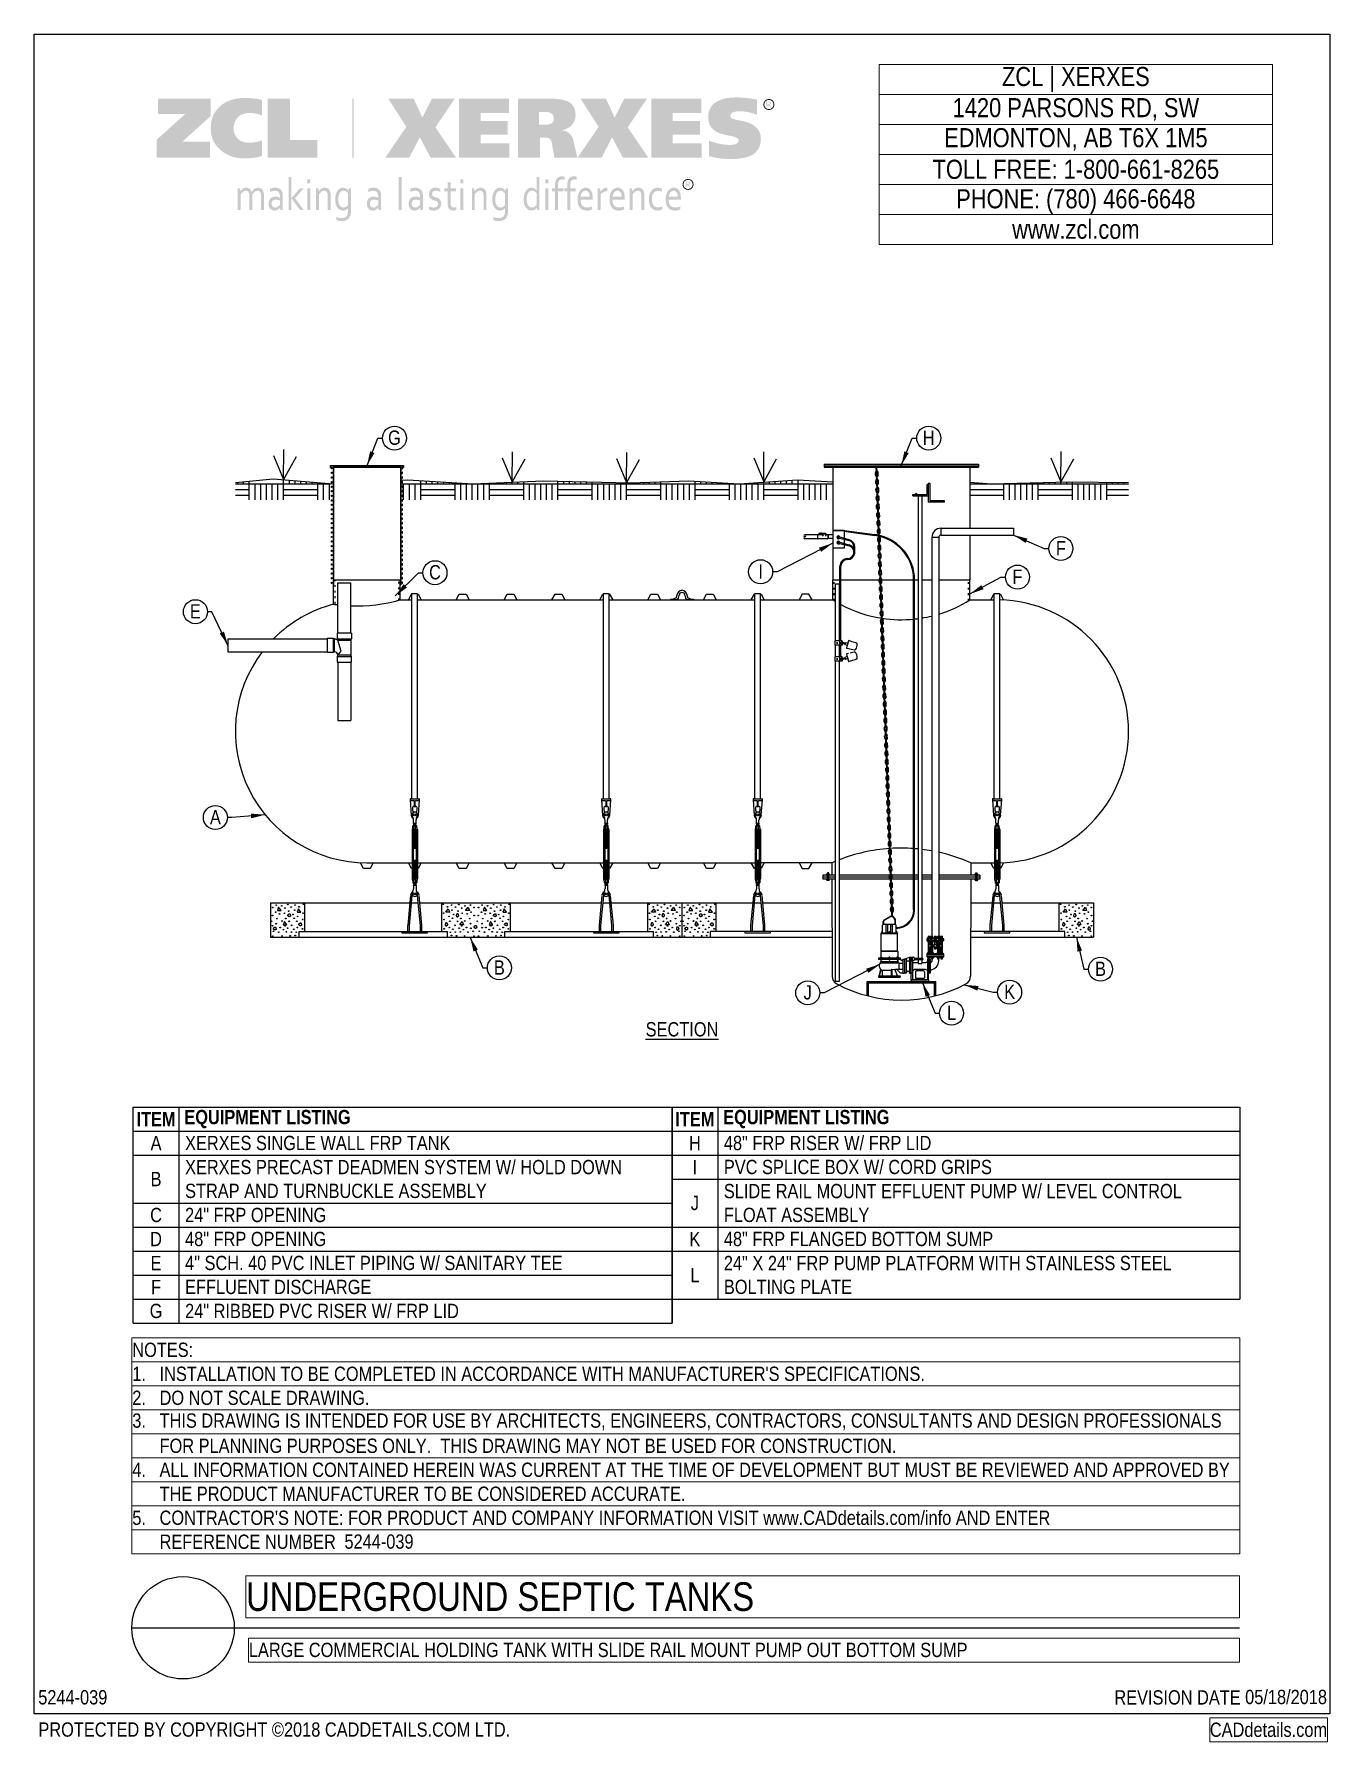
# Model space of a CAD drawing. Extents: x 0 to 216, y -5 to 280.
import ezdxf

# ---------------------------------------------------------------- set-up
doc = ezdxf.new("R2010")
doc.units = 0
doc.header["$LTSCALE"] = 10
doc.header["$MEASUREMENT"] = 0
doc.linetypes.add('HIDDEN', pattern=[0.1875, 0.0625, -0.0625, 0.0625])
doc.linetypes.add('SHORT_DASH', pattern=[0.125, 0.03125, -0.0625, 0.03125])
doc.layers.get('0').update_dxf_attribs({"linetype": 'CONTINUOUS'})
doc.layers.get('Defpoints').update_dxf_attribs({"linetype": 'CONTINUOUS'})
for name, color, linetype in [('5244-LOGO$0$CADdetails-2-FINELIGHT', 2, 'CONTINUOUS'), ('5244-LOGO$0$CADdetails-7-FRAME', 7, 'CONTINUOUS'), ('5244-LOGO$0$CADdetails-7-VERYFINE', 7, 'CONTINUOUS'), ('5244-LOGO$0$CADdetails-9-EXTRAFINE', 9, 'CONTINUOUS'), ('5244-LOGO$0$CADdetails-FRAME', 7, 'CONTINUOUS'), ('CADdetails-1-FINE', 1, 'CONTINUOUS'), ('CADdetails-2-FINELIGHT', 2, 'CONTINUOUS'), ('CADdetails-7-FRAME', 7, 'CONTINUOUS'), ('CADdetails-7-VERYFINE', 7, 'CONTINUOUS'), ('CADdetails-9-EXTRAFINE', 9, 'CONTINUOUS')]:
    doc.layers.add(name, color=color, linetype=linetype)
doc.styles.add('5244-LOGO$0$CADdetails-DIMENSIONS', font='ARIALN.TTF', dxfattribs={"height": 2.38})
doc.styles.add('5244-LOGO$0$CADdetails-NOTES', font='ARIALN.TTF', dxfattribs={"height": 2.38})
doc.styles.add('CADdetails-DETAILTITLE', font='ARIALN.TTF', dxfattribs={"height": 4.77})
doc.styles.add('CADdetails-DIMENSIONS', font='ARIALN.TTF', dxfattribs={"height": 2.38})
doc.styles.add('CADdetails-NOTES', font='ARIALN.TTF', dxfattribs={"height": 2.38})
doc.dimstyles.new('CADdetails-LEADER', dxfattribs={"dimtxt": 2.38, "dimasz": 2.38, "dimexe": 0.5, "dimexo": 1.5, "dimgap": 1, "dimtad": 0, "dimzin": 0, "dimdsep": 46, "dimtxsty": 'CADdetails-DIMENSIONS', "dimcen": 1, "dimclrd": 256, "dimclre": 256, "dimclrt": 256, "dimadec": 0, "dimazin": 0, "dimtfac": 1, "dimtdec": 4, "dimtofl": 0, "dimtmove": 0, "dimatfit": 3, "dimfxl": 1, "dimtolj": 1, "dimtzin": 0, "dimarcsym": 0})

msp = doc.modelspace()

# ---------------------------------------------------------------- texts
at = {"layer": 'CADdetails-2-FINELIGHT', "insert": (108, 115.29), "char_height": 2.38, "attachment_point": 2, "style": 'CADdetails-NOTES'}
msp.add_mtext_dynamic_manual_height_columns('{\\LSECTION}', width=33.0449, gutter_width=11.9, heights=[0], dxfattribs=at)
at = {"layer": 'CADdetails-7-VERYFINE', "char_height": 2.38, "style": 'CADdetails-NOTES'}
for s, insert, width, attachment_point in [('G', (60.06, 212.71), 4.0074, 5), ('H', (149.13, 212.71), 4.0074, 5), ('F', (171.16, 194.3), 4.0074, 5), ('C', (66.82, 190.28), 4.0074, 5), ('I', (121.11, 190.44), 4.0074, 5), ('F', (163.92, 189.55), 4.0074, 5), ('E', (26.88, 183.78), 4.0074, 5), ('A', (30.21, 149.46), 4.0074, 5), ('B', (77.55, 124.4), 4.0074, 5), ('B', (177.77, 124.18), 4.0074, 5), ('J', (128.96, 120.24), 4.0074, 5), ('K', (162.62, 120.36), 4.0074, 5), ('L', (152.94, 116.84), 4.0074, 5), ('{\\fArial Narrow|b1|i0|c0|p34;ITEM}', (20.32, 99.13), 7.618, 5), ('{\\fArial Narrow|b1|i0|c0|p34;EQUIPMENT LISTING}', (38.9, 99.13), 29.5401, 5), ('{\\fArial Narrow|b1|i0|c0|p34;ITEM}', (110.15, 99.13), 7.618, 5), ('{\\fArial Narrow|b1|i0|c0|p34;EQUIPMENT LISTING}', (128.73, 99.13), 29.5401, 5), ('A', (20.32, 95.13), 7.618, 5), ('XERXES SINGLE WALL FRP TANK', (25.16, 95.13), 63.293, 4), ('H', (110.15, 95.13), 7.618, 5), ('48" FRP RISER W/ FRP LID', (114.98, 95.13), 82.2947, 4), ('XERXES PRECAST DEADMEN SYSTEM W/ HOLD DOWN STRAP AND TURNBUCKLE ASSEMBLY', (25.16, 89.13), 81.1835, 4), ('I', (110.15, 91.13), 7.618, 5), ('PVC SPLICE BOX W/ CORD GRIPS', (114.98, 91.13), 83.1485, 4), ('B', (20.32, 89.13), 7.618, 5), ('SLIDE RAIL MOUNT EFFLUENT PUMP W/ LEVEL CONTROL FLOAT ASSEMBLY', (114.98, 85.13), 84.0711, 4), ('J', (110.15, 85.13), 7.618, 5), ('C', (20.32, 83.13), 7.618, 5), ('24" FRP OPENING', (25.16, 83.13), 97.4838, 4), ('D', (20.32, 79.13), 7.618, 5), ('48" FRP OPENING', (25.16, 79.13), 97.4838, 4), ('K', (110.15, 79.13), 7.618, 5), ('48" FRP FLANGED BOTTOM SUMP', (114.98, 79.13), 80.8603, 4), ('E', (20.32, 75.13), 7.618, 5), ('4" SCH. 40 PVC INLET PIPING W/ SANITARY TEE', (25.16, 75.13), 80.8603, 4), ('L', (110.15, 73.13), 7.618, 5), ('24" X 24" FRP PUMP PLATFORM WITH STAINLESS STEEL BOLTING PLATE', (114.98, 73.13), 80.8603, 4), ('F', (20.32, 71.13), 7.618, 5), ('EFFLUENT DISCHARGE', (25.16, 71.13), 77.9572, 4), ('G', (20.32, 67.13), 7.618, 5), ('24" RIBBED PVC RISER W/ FRP LID', (25.16, 67.13), 63.293, 4)]:
    msp.add_mtext(s, dxfattribs=dict(at, insert=insert, width=width, attachment_point=attachment_point))

# ---------------------------------------------------------------- blocks, each defined once
blk = doc.blocks.new('*T1')
at = {"layer": 'Defpoints', "color": 8, "linetype": 'ByBlock', "lineweight": 0, "transparency": 16777216}
for p, q in [((0, 0), (165.2, 0)), ((0, 0), (0, -4)), ((165.2, 0), (165.2, -4)), ((0, -4), (165.2, -4))]:
    blk.add_line(p, q, dxfattribs=at)
at = {"layer": 'CADdetails-1-FINE', "transparency": 16777216, "insert": (0.06, -2), "char_height": 2.38, "width": 165.0809, "attachment_point": 4, "style": 'CADdetails-NOTES'}
blk.add_mtext('LARGE COMMERCIAL HOLDING TANK WITH SLIDE RAIL MOUNT PUMP OUT BOTTOM SUMP', dxfattribs=at)
blk = doc.blocks.new('*T2')
at = {"layer": 'Defpoints', "color": 8, "linetype": 'ByBlock', "lineweight": 0, "transparency": 16777216}
for p, q in [((0, 0), (165.65, 0)), ((0, 0), (0, -7)), ((165.65, 0), (165.65, -7)), ((0, -7), (165.65, -7))]:
    blk.add_line(p, q, dxfattribs=at)
at = {"layer": 'CADdetails-2-FINELIGHT', "transparency": 16777216, "insert": (0.06, -3.5), "char_height": 4.77, "width": 165.5323, "attachment_point": 4, "style": 'CADdetails-DETAILTITLE'}
blk.add_mtext('UNDERGROUND SEPTIC TANKS', dxfattribs=at)
blk = doc.blocks.new('*T4')
at = {"layer": 'Defpoints', "color": 8, "linetype": 'ByBlock', "lineweight": 0, "transparency": 16777216}
for p, q in [((0, 0), (65.57, 0)), ((0, 0), (0, -30)), ((65.57, 0), (65.57, -30)), ((0, -5), (65.57, -5)), ((0, -10), (65.57, -10)), ((0, -15), (65.57, -15)), ((0, -20), (65.57, -20)), ((0, -25), (65.57, -25)), ((0, -30), (65.57, -30))]:
    blk.add_line(p, q, dxfattribs=at)
at = {"layer": '5244-LOGO$0$CADdetails-2-FINELIGHT', "transparency": 16777216, "char_height": 3.18, "width": 65.4473, "style": '5244-LOGO$0$CADdetails-NOTES'}
for s, insert, attachment_point in [('ZCL | XERXES', (32.78, -2.5), 5), ('1420 PARSONS RD, SW', (32.78, -7.5), 5), ('EDMONTON, AB T6X 1M5', (32.78, -12.5), 5), ('TOLL FREE: 1-800-661-8265', (32.78, -17.5), 5), ('PHONE: (780) 466-6648', (32.78, -24.94), 8), ('www.zcl.com', (32.78, -27.5), 5)]:
    blk.add_mtext(s, dxfattribs=dict(at, insert=insert, attachment_point=attachment_point))
blk = doc.blocks.new('*T5')
at = {"layer": 'Defpoints', "color": 8, "linetype": 'ByBlock', "lineweight": 0, "transparency": 16777216}
for p, q in [((0, 0), (19.6, 0)), ((0, 0), (0, -4)), ((19.6, 0), (19.6, -4)), ((0, -4), (19.6, -4))]:
    blk.add_line(p, q, dxfattribs=at)
at = {"layer": '5244-LOGO$0$CADdetails-7-FRAME', "transparency": 16777216, "insert": (19.54, -2), "char_height": 2.38, "width": 19.4793, "attachment_point": 6, "style": '5244-LOGO$0$CADdetails-NOTES'}
blk.add_mtext('CADdetails.com', dxfattribs=at)
blk = doc.blocks.new('*T6')
at = {"layer": 'Defpoints', "color": 8, "linetype": 'ByBlock', "lineweight": 0, "transparency": 16777216}
for p, q in [((0, 0), (184.71, 0)), ((0, 0), (0, -36)), ((184.71, 0), (184.71, -36)), ((0, -4), (184.71, -4)), ((0, -8), (184.71, -8)), ((0, -12), (184.71, -12)), ((0, -16), (184.71, -16)), ((0, -20), (184.71, -20)), ((0, -24), (184.71, -24)), ((0, -28), (184.71, -28)), ((0, -32), (184.71, -32)), ((0, -36), (184.71, -36))]:
    blk.add_line(p, q, dxfattribs=at)
at = {"transparency": 16777216, "char_height": 2.38, "width": 184.5948, "attachment_point": 4, "style": '5244-LOGO$0$CADdetails-NOTES'}
for s, insert in [('NOTES:', (0.06, -2)), ("1.   INSTALLATION TO BE COMPLETED IN ACCORDANCE WITH MANUFACTURER'S SPECIFICATIONS.", (0.06, -6)), ('2.   DO NOT SCALE DRAWING.', (0.06, -10)), ('3.   THIS DRAWING IS INTENDED FOR USE BY ARCHITECTS, ENGINEERS, CONTRACTORS, CONSULTANTS AND DESIGN PROFESSIONALS', (0.06, -14)), ('      FOR PLANNING PURPOSES ONLY.  THIS DRAWING MAY NOT BE USED FOR CONSTRUCTION.', (0.06, -18)), ('4.   ALL INFORMATION CONTAINED HEREIN WAS CURRENT AT THE TIME OF DEVELOPMENT BUT MUST BE REVIEWED AND APPROVED BY', (0.06, -22)), ('      THE PRODUCT MANUFACTURER TO BE CONSIDERED ACCURATE.', (0.06, -26)), ("5.   CONTRACTOR'S NOTE: FOR PRODUCT AND COMPANY INFORMATION VISIT www.CADdetails.com/info AND ENTER", (0.06, -30)), ('      REFERENCE NUMBER', (0.06, -34))]:
    blk.add_mtext(s, dxfattribs=dict(at, insert=insert))
blk = doc.blocks.new('5244-LOGO')
at = {"layer": '5244-LOGO$0$CADdetails-9-EXTRAFINE'}
h = blk.add_hatch(color=256, dxfattribs=at)
h.dxf.hatch_style = 1
h.set_gradient(color1=(227, 31, 58), color2=(227, 31, 58))
h.paths.add_polyline_path([(29.45, 269.23), (20.64, 269.23), (20.64, 266.67), (25.17, 266.67), (20.41, 262.39), (20.41, 259.41), (29.31, 259.41), (29.31, 262.06), (24.68, 262.06), (29.45, 266.37)])
edge = h.paths.add_edge_path()
edge.add_spline(control_points=[(37.96, 269.07), (37.55, 269.14), (36.67, 269.3), (35.07, 269.39), (32.96, 269.25), (31.17, 268.3), (30.38, 267.32), (30.2, 267.05)], knot_values=[1, 1, 1, 1, 4.941425, 9.472527, 16.234752, 24.843459, 27.889288, 27.889288, 27.889288, 27.889288], weights=[1, 1, 1, 1, 1, 1, 1, 1], degree=3, periodic=0)
edge.add_spline(control_points=[(30.2, 267.05), (29.92, 266.62), (29.52, 265.7), (29.4, 264.16), (29.59, 262.59), (30.41, 261.25), (31.55, 260.23), (33, 259.51), (34.62, 259.23), (36.11, 259.33), (37.18, 259.45), (37.77, 259.63), (37.96, 259.7)], knot_values=[27.889288, 27.889288, 27.889288, 27.889288, 32.74684, 37.13073, 42.461526, 47.570516, 51.649367, 56.924895, 62.703108, 67.078038, 71.09651, 72.950226, 72.950226, 72.950226, 72.950226], weights=[1, 1, 1, 1, 1, 1, 1, 1, 1, 1, 1, 1, 1], degree=3, periodic=0)
edge.add_spline(control_points=[(37.96, 259.7), (37.96, 260.55), (37.96, 261.41), (37.96, 262.27)], knot_values=[72.950226, 72.950226, 72.950226, 72.950226, 73.950226, 73.950226, 73.950226, 73.950226], weights=[1, 1, 1, 1], degree=3, periodic=0)
edge.add_spline(control_points=[(37.96, 262.27), (37.53, 262.14), (36.7, 261.91), (35.44, 261.84), (34.18, 262.22), (33.32, 263.26), (33.18, 264.73), (33.73, 266.24), (35.41, 266.97), (36.85, 266.84), (37.7, 266.54), (37.96, 266.44)], knot_values=[73.950226, 73.950226, 73.950226, 73.950226, 78.114891, 82.206722, 85.738575, 90.288822, 94.013206, 99.473732, 104.257093, 110.243242, 112.850882, 112.850882, 112.850882, 112.850882], weights=[1, 1, 1, 1, 1, 1, 1, 1, 1, 1, 1, 1], degree=3, periodic=0)
edge.add_spline(control_points=[(37.96, 266.44), (37.96, 267.32), (37.96, 268.19), (37.96, 269.07)], knot_values=[0, 0, 0, 0, 1, 1, 1, 1], weights=[1, 1, 1, 1], degree=3, periodic=0)
h.paths.add_polyline_path([(42.67, 269.23), (38.94, 269.23), (38.94, 259.41), (47.19, 259.41), (47.19, 262.33), (42.67, 262.33)])
h.paths.add_polyline_path([(63.28, 269.23), (59.05, 269.23), (62.04, 264.54), (58.53, 259.41), (62.54, 259.41), (64.3, 262.81), (66.08, 259.41), (70.32, 259.41), (66.9, 264.46), (70.09, 269.23), (66.29, 269.23), (64.72, 266.09)])
h.paths.add_polyline_path([(79.14, 269.23), (70.81, 269.23), (70.81, 259.41), (79.23, 259.41), (79.23, 261.79), (74.41, 261.79), (74.41, 263.24), (78.94, 263.24), (78.94, 265.51), (74.41, 265.51), (74.41, 266.85), (79.14, 266.85)])
edge = h.paths.add_edge_path()
edge.add_spline(control_points=[(87.84, 263.97), (88.02, 264), (88.64, 264.13), (89.55, 264.61), (90.13, 265.52), (90.27, 266.35), (90.23, 267.11), (90, 267.89), (89.45, 268.56), (88.59, 268.96), (87.33, 269.24), (86.32, 269.23), (85.69, 269.22)], knot_values=[15.419561, 15.419561, 15.419561, 15.419561, 17.214065, 21.40787, 24.818197, 27.047211, 29.378355, 31.996127, 34.660791, 37.282512, 40.895561, 46.860652, 46.860652, 46.860652, 46.860652], weights=[1, 1, 1, 1, 1, 1, 1, 1, 1, 1, 1, 1, 1], degree=3, periodic=0)
edge.add_spline(control_points=[(85.69, 269.22), (84.01, 269.23), (82.32, 269.23), (80.64, 269.23)], knot_values=[46.860652, 46.860652, 46.860652, 46.860652, 47.860652, 47.860652, 47.860652, 47.860652], weights=[1, 1, 1, 1], degree=3, periodic=0)
edge.add_line((80.64, 269.23), (80.64, 259.41))
edge.add_line((80.64, 259.41), (84.33, 259.41))
edge.add_line((84.33, 259.41), (84.33, 262.76))
edge.add_line((84.33, 262.76), (85.33, 262.76))
edge.add_spline(control_points=[(85.33, 262.76), (85.41, 262.75), (85.66, 262.72), (86.01, 262.56), (86.2, 262.25), (86.25, 262.07), (86.27, 262)], knot_values=[0, 0, 0, 0, 0.846294, 2.350964, 3.475913, 4.142587, 4.142587, 4.142587, 4.142587], weights=[1, 1, 1, 1, 1, 1, 1], degree=3, periodic=0)
edge.add_spline(control_points=[(86.27, 262), (86.42, 261.14), (86.57, 260.27), (86.72, 259.41)], knot_values=[4.142587, 4.142587, 4.142587, 4.142587, 5.142587, 5.142587, 5.142587, 5.142587], weights=[1, 1, 1, 1], degree=3, periodic=0)
edge.add_spline(control_points=[(86.72, 259.41), (87.99, 259.41), (89.27, 259.41), (90.55, 259.41)], knot_values=[5.142587, 5.142587, 5.142587, 5.142587, 6.142587, 6.142587, 6.142587, 6.142587], weights=[1, 1, 1, 1], degree=3, periodic=0)
edge.add_spline(control_points=[(90.55, 259.41), (90.31, 260.45), (90.07, 261.49), (89.83, 262.53)], knot_values=[6.142587, 6.142587, 6.142587, 6.142587, 7.142587, 7.142587, 7.142587, 7.142587], weights=[1, 1, 1, 1], degree=3, periodic=0)
edge.add_spline(control_points=[(89.83, 262.53), (89.79, 262.64), (89.63, 263), (89.19, 263.58), (88.47, 263.91), (88, 263.96), (87.84, 263.97)], knot_values=[7.142587, 7.142587, 7.142587, 7.142587, 8.246844, 10.888963, 13.853848, 15.419561, 15.419561, 15.419561, 15.419561], weights=[1, 1, 1, 1, 1, 1, 1], degree=3, periodic=0)
edge = h.paths.add_edge_path(flags=16)
edge.add_spline(control_points=[(85.45, 267.03), (85.59, 267.02), (85.95, 266.95), (86.53, 266.65), (86.62, 265.99), (86.58, 265.37), (86.08, 264.99), (85.58, 264.93), (85.28, 264.91), (85.18, 264.9)], knot_values=[2, 2, 2, 2, 3.359592, 5.423922, 7.627746, 9.201239, 11.104629, 12.986047, 13.929688, 13.929688, 13.929688, 13.929688], weights=[1, 1, 1, 1, 1, 1, 1, 1, 1, 1], degree=3, periodic=0)
edge.add_spline(control_points=[(85.18, 264.9), (84.84, 264.9), (84.5, 264.9), (84.16, 264.9)], knot_values=[13.929688, 13.929688, 13.929688, 13.929688, 14.929688, 14.929688, 14.929688, 14.929688], weights=[1, 1, 1, 1], degree=3, periodic=0)
edge.add_spline(control_points=[(84.16, 264.9), (84.16, 265.61), (84.16, 266.32), (84.16, 267.03)], knot_values=[0, 0, 0, 0, 1, 1, 1, 1], weights=[1, 1, 1, 1], degree=3, periodic=0)
edge.add_spline(control_points=[(84.16, 267.03), (84.59, 267.03), (85.02, 267.03), (85.45, 267.03)], knot_values=[1, 1, 1, 1, 2, 2, 2, 2], weights=[1, 1, 1, 1], degree=3, periodic=0)
h.paths.add_polyline_path([(95.33, 269.23), (91.1, 269.23), (94.1, 264.54), (90.59, 259.41), (94.6, 259.41), (96.35, 262.81), (98.13, 259.41), (102.38, 259.41), (98.95, 264.46), (102.15, 269.23), (98.35, 269.23), (96.77, 266.09)])
h.paths.add_polyline_path([(111.2, 269.23), (102.87, 269.23), (102.87, 259.41), (111.28, 259.41), (111.28, 261.79), (106.46, 261.79), (106.46, 263.24), (111, 263.24), (111, 265.51), (106.46, 265.51), (106.46, 266.85), (111.2, 266.85)])
edge = h.paths.add_edge_path()
edge.add_spline(control_points=[(120.48, 269.08), (119.87, 269.2), (118.75, 269.4), (117.3, 269.46), (115.85, 269.42), (114.47, 269.16), (113.19, 268.41), (112.49, 267.38), (112.32, 266.25), (112.45, 265.13), (113.01, 264.19), (113.84, 263.61), (114.96, 263.26), (116.05, 263.03), (117, 262.86), (117.51, 262.42), (117.32, 261.8), (116.58, 261.53), (115.64, 261.53), (114.39, 261.66), (113.32, 261.94), (112.65, 262.18), (112.48, 262.24)], knot_values=[1, 1, 1, 1, 6.930454, 11.838468, 14.813279, 20.672156, 25.033735, 28.542496, 32.178924, 35.664817, 39.047317, 42.246001, 45.083046, 50.158746, 52.823419, 54.388712, 55.719669, 58.11439, 61.158287, 64.840355, 69.987064, 71.646805, 71.646805, 71.646805, 71.646805], weights=[1, 1, 1, 1, 1, 1, 1, 1, 1, 1, 1, 1, 1, 1, 1, 1, 1, 1, 1, 1, 1, 1, 1], degree=3, periodic=0)
edge.add_spline(control_points=[(112.48, 262.24), (112.48, 261.38), (112.48, 260.53), (112.48, 259.67)], knot_values=[0, 0, 0, 0, 1, 1, 1, 1], weights=[1, 1, 1, 1], degree=3, periodic=0)
edge.add_spline(control_points=[(112.48, 259.67), (112.76, 259.6), (113.51, 259.41), (114.74, 259.22), (116.08, 259.17), (117.56, 259.21), (118.95, 259.48), (120.17, 260.09), (120.89, 261.02), (121.22, 262.24), (121.08, 263.65), (120.26, 264.65), (119.23, 265.24), (118.02, 265.53), (116.99, 265.73), (116.19, 265.95), (116.04, 266.33), (116.1, 266.73), (116.63, 267.07), (117.52, 267.17), (118.71, 267.1), (119.73, 266.84), (120.33, 266.63), (120.48, 266.58)], knot_values=[72.646805, 72.646805, 72.646805, 72.646805, 75.378165, 80.025371, 84.467064, 88.078518, 94.111734, 97.844887, 100.742946, 104.954053, 109.671989, 113.642479, 116.678134, 120.846654, 125.298158, 127.089507, 128.078657, 128.937567, 130.684374, 133.517271, 137.427419, 141.947616, 143.48516, 143.48516, 143.48516, 143.48516], weights=[1, 1, 1, 1, 1, 1, 1, 1, 1, 1, 1, 1, 1, 1, 1, 1, 1, 1, 1, 1, 1, 1, 1, 1], degree=3, periodic=0)
edge.add_spline(control_points=[(120.48, 266.58), (120.48, 267.41), (120.48, 268.25), (120.48, 269.08)], knot_values=[71.646805, 71.646805, 71.646805, 71.646805, 72.646805, 72.646805, 72.646805, 72.646805], weights=[1, 1, 1, 1], degree=3, periodic=0)
h.paths.add_polyline_path([(61.28, 256.21), (60.79, 256.21), (60.79, 250.69), (61.28, 250.69)])
h.paths.add_polyline_path([(64.3, 254.21), (64.12, 254.31), (63.86, 254.38), (63.57, 254.4), (63.32, 254.39), (63.08, 254.35), (62.87, 254.28), (62.69, 254.19), (62.69, 253.69), (62.82, 253.75), (63.08, 253.84), (63.23, 253.87), (63.51, 253.89), (63.76, 253.86), (63.99, 253.77), (64.08, 253.7), (64.25, 253.46), (64.3, 253.26), (64.32, 253), (64.32, 252.74), (64.22, 252.78), (63.95, 252.86), (63.8, 252.89), (63.53, 252.91), (63.34, 252.9), (63.08, 252.83), (62.96, 252.77), (62.73, 252.6), (62.66, 252.51), (62.51, 252.24), (62.47, 252.09), (62.43, 251.76), (62.44, 251.57), (62.5, 251.26), (62.55, 251.15), (62.71, 250.9), (62.78, 250.82), (63.02, 250.67), (63.14, 250.62), (63.41, 250.59), (63.44, 250.59), (63.72, 250.63), (63.97, 250.75), (64.18, 250.9), (64.34, 251.09), (64.39, 250.69), (64.8, 250.69), (64.8, 253.1), (64.78, 253.43), (64.71, 253.69), (64.68, 253.76), (64.53, 254.01)])
h.paths.add_polyline_path([(64, 252.36), (64.06, 252.35), (64.32, 252.27), (64.32, 251.55), (64.21, 251.43), (64.03, 251.28), (63.78, 251.14), (63.5, 251.09), (63.28, 251.14), (63.1, 251.26), (62.98, 251.46), (62.94, 251.76), (62.97, 252.01), (63.11, 252.25), (63.31, 252.36), (63.59, 252.41), (63.74, 252.4)], flags=16)
h.paths.add_polyline_path([(67.6, 254.25), (67.34, 254.35), (67.15, 254.38), (66.88, 254.4), (66.73, 254.4), (66.47, 254.33), (66.37, 254.29), (66.14, 254.13), (66.07, 254.05), (65.91, 253.78), (65.86, 253.62), (65.83, 253.29), (65.83, 253.12), (65.91, 252.83), (65.93, 252.78), (66.12, 252.55), (66.16, 252.52), (66.41, 252.39), (66.47, 252.37), (66.73, 252.29), (66.96, 252.21), (67.15, 252.11), (67.28, 251.94), (67.33, 251.69), (67.28, 251.43), (67.13, 251.25), (66.87, 251.12), (66.58, 251.09), (66.44, 251.1), (66.18, 251.14), (66.07, 251.18), (65.81, 251.29), (65.81, 250.8), (65.93, 250.73), (66.11, 250.67), (66.34, 250.61), (66.36, 250.61), (66.64, 250.59), (66.87, 250.6), (67.12, 250.67), (67.28, 250.73), (67.51, 250.88), (67.6, 250.97), (67.75, 251.24), (67.8, 251.39), (67.84, 251.72), (67.83, 251.92), (67.76, 252.21), (67.73, 252.27), (67.56, 252.51), (67.52, 252.54), (67.28, 252.68), (67.23, 252.7), (66.96, 252.78), (66.73, 252.85), (66.52, 252.94), (66.39, 253.1), (66.33, 253.34), (66.37, 253.57), (66.48, 253.75), (66.68, 253.86), (66.96, 253.9), (67.08, 253.89), (67.35, 253.84), (67.46, 253.81), (67.72, 253.7), (67.72, 254.2)])
h.paths.add_polyline_path([(70.32, 254.31), (69.43, 254.31), (69.43, 255.3), (68.94, 255.3), (68.94, 254.31), (68.37, 254.31), (68.37, 253.8), (68.94, 253.8), (68.94, 251.6), (68.95, 251.49), (69, 251.18), (69.02, 251.13), (69.17, 250.86), (69.22, 250.82), (69.46, 250.66), (69.58, 250.62), (69.86, 250.59), (69.91, 250.59), (70.17, 250.62), (70.36, 250.68), (70.36, 251.17), (70.16, 251.12), (69.96, 251.1), (69.72, 251.15), (69.55, 251.27), (69.46, 251.45), (69.43, 251.69), (69.43, 253.8), (70.32, 253.8)])
h.paths.add_polyline_path([(71.53, 254.31), (71.05, 254.31), (71.05, 250.69), (71.53, 250.69)])
h.paths.add_polyline_path([(71.52, 255.81), (71.04, 255.81), (71.04, 255.15), (71.52, 255.15)])
h.paths.add_polyline_path([(74.08, 253.85), (74.34, 253.9), (74.57, 253.86), (74.79, 253.67), (74.89, 253.39), (74.92, 253.01), (74.92, 250.69), (75.4, 250.69), (75.4, 253.11), (75.39, 253.42), (75.33, 253.72), (75.28, 253.86), (75.12, 254.12), (75.05, 254.19), (74.81, 254.33), (74.7, 254.37), (74.43, 254.4), (74.38, 254.4), (74.11, 254.36), (74.09, 254.35), (73.84, 254.23), (73.63, 254.04), (73.44, 253.8), (73.34, 254.31), (72.97, 254.31), (72.97, 250.69), (73.45, 250.69), (73.45, 253.26), (73.64, 253.53), (73.85, 253.73)])
h.paths.add_polyline_path([(78.44, 254.03), (78.26, 254.21), (78.02, 254.34), (77.96, 254.36), (77.69, 254.4), (77.45, 254.38), (77.2, 254.29), (76.98, 254.14), (76.77, 253.92), (76.74, 253.88), (76.59, 253.62), (76.48, 253.31), (76.42, 253.1), (76.38, 252.78), (76.36, 252.42), (76.38, 252.08), (76.43, 251.78), (76.48, 251.58), (76.59, 251.3), (76.64, 251.2), (76.82, 250.96), (76.87, 250.91), (77.09, 250.74), (77.13, 250.72), (77.38, 250.62), (77.65, 250.59), (77.89, 250.61), (78.13, 250.7), (78.3, 250.81), (78.51, 251.03), (78.51, 250.54), (78.51, 250.49), (78.48, 250.14), (78.38, 249.85), (78.22, 249.6), (77.99, 249.45), (77.73, 249.36), (77.43, 249.33), (77.19, 249.34), (76.97, 249.38), (76.76, 249.44), (76.56, 249.53), (76.56, 249.03), (76.64, 248.98), (76.92, 248.88), (77.16, 248.83), (77.45, 248.82), (77.56, 248.82), (77.83, 248.85), (78.08, 248.92), (78.35, 249.05), (78.57, 249.22), (78.75, 249.45), (78.88, 249.74), (78.91, 249.82), (78.98, 250.12), (79, 250.47), (79, 254.31), (78.63, 254.31), (78.52, 253.88)])
h.paths.add_polyline_path([(77.48, 253.85), (77.75, 253.9), (78.01, 253.85), (78.23, 253.72), (78.4, 253.56), (78.51, 253.4), (78.51, 251.51), (78.39, 251.37), (78.16, 251.2), (78.01, 251.14), (77.73, 251.09), (77.45, 251.15), (77.39, 251.17), (77.17, 251.36), (77.09, 251.47), (76.95, 251.77), (76.94, 251.82), (76.89, 252.11), (76.87, 252.47), (76.88, 252.74), (76.93, 253.05), (76.97, 253.22), (77.1, 253.5), (77.16, 253.59), (77.37, 253.79)], flags=16)
h = blk.add_hatch(color=256, dxfattribs=at)
h.dxf.hatch_style = 1
h.set_gradient(color1=(53, 54, 58), color2=(53, 54, 58))
edge = h.paths.add_edge_path()
edge.add_line((122.24, 268.18), (122.24, 267.76))
edge.add_line((122.24, 267.76), (122.08, 267.76))
edge.add_line((122.08, 267.76), (122.08, 267.76))
edge.add_line((122.08, 267.76), (122.08, 268.75))
edge.add_line((122.08, 268.75), (122.08, 268.75))
edge.add_line((122.08, 268.75), (122.43, 268.75))
edge.add_spline(control_points=[(122.43, 268.75), (122.48, 268.75), (122.56, 268.75), (122.68, 268.73), (122.76, 268.68), (122.82, 268.6), (122.85, 268.54), (122.85, 268.45), (122.83, 268.37), (122.77, 268.28), (122.68, 268.22), (122.6, 268.21), (122.57, 268.2)], knot_values=[0.593711, 0.593711, 0.593711, 0.593711, 0.849637, 1.030845, 1.242129, 1.301857, 1.519934, 1.566867, 1.781046, 1.92742, 2.134348, 2.321758, 2.321758, 2.321758, 2.321758], degree=3, periodic=0)
edge.add_spline(control_points=[(122.57, 268.2), (122.6, 268.18), (122.66, 268.15), (122.73, 268.06), (122.77, 267.99), (122.8, 267.95)], knot_values=[0, 0, 0, 0, 0.170981, 0.356085, 0.593711, 0.593711, 0.593711, 0.593711], degree=3, periodic=0)
edge.add_line((122.8, 267.95), (122.92, 267.76))
edge.add_line((122.92, 267.76), (122.72, 267.76))
edge.add_line((122.72, 267.76), (122.72, 267.76))
edge.add_line((122.72, 267.76), (122.63, 267.91))
edge.add_spline(control_points=[(122.63, 267.91), (122.61, 267.96), (122.56, 268.04), (122.48, 268.16), (122.35, 268.18), (122.28, 268.18), (122.24, 268.18)], knot_values=[0, 0, 0, 0, 0.160961, 0.287911, 0.408123, 0.514355, 0.514355, 0.514355, 0.514355], degree=3, periodic=0)
edge.add_spline(control_points=[(122.63, 267.91), (122.61, 267.96), (122.56, 268.04), (122.48, 268.16), (122.35, 268.18), (122.28, 268.18), (122.24, 268.18)], knot_values=[0, 0, 0, 0, 0.160961, 0.287911, 0.408123, 0.514355, 0.514355, 0.514355, 0.514355], degree=3, periodic=0)
edge = h.paths.add_edge_path(flags=16)
edge.add_spline(control_points=[(122.44, 268.32), (122.49, 268.32), (122.55, 268.32), (122.65, 268.36), (122.69, 268.46), (122.66, 268.55), (122.58, 268.61), (122.51, 268.61), (122.47, 268.62)], knot_values=[0, 0, 0, 0, 0.143924, 0.198219, 0.319207, 0.402823, 0.487368, 0.601249, 0.601249, 0.601249, 0.601249], degree=3, periodic=0)
edge.add_line((122.47, 268.62), (122.43, 268.62))
edge.add_line((122.43, 268.62), (122.43, 268.62))
edge.add_line((122.43, 268.62), (122.24, 268.62))
edge.add_line((122.24, 268.62), (122.24, 268.32))
edge.add_line((122.24, 268.32), (122.24, 268.32))
edge.add_line((122.24, 268.32), (122.44, 268.32))
edge = h.paths.add_edge_path()
edge.add_line((108.77, 254.86), (108.77, 254.44))
edge.add_line((108.77, 254.44), (108.61, 254.44))
edge.add_line((108.61, 254.44), (108.61, 254.44))
edge.add_line((108.61, 254.44), (108.61, 255.43))
edge.add_line((108.61, 255.43), (108.95, 255.43))
edge.add_spline(control_points=[(108.95, 255.43), (109, 255.43), (109.08, 255.43), (109.21, 255.41), (109.29, 255.36), (109.35, 255.29), (109.37, 255.23), (109.37, 255.13), (109.36, 255.05), (109.29, 254.96), (109.2, 254.9), (109.13, 254.89), (109.09, 254.88)], knot_values=[1.096275, 1.096275, 1.096275, 1.096275, 1.568837, 1.903433, 2.293565, 2.403851, 2.806526, 2.893185, 3.288664, 3.558939, 3.941027, 4.287075, 4.287075, 4.287075, 4.287075], degree=3, periodic=0)
edge.add_spline(control_points=[(109.09, 254.88), (109.12, 254.87), (109.18, 254.84), (109.25, 254.74), (109.3, 254.67), (109.32, 254.63)], knot_values=[0, 0, 0, 0, 0.315713, 0.657503, 1.096275, 1.096275, 1.096275, 1.096275], degree=3, periodic=0)
edge.add_line((109.32, 254.63), (109.44, 254.44))
edge.add_line((109.44, 254.44), (109.25, 254.44))
edge.add_line((109.25, 254.44), (109.25, 254.44))
edge.add_line((109.25, 254.44), (109.16, 254.6))
edge.add_spline(control_points=[(109.16, 254.6), (109.13, 254.64), (109.08, 254.72), (109, 254.84), (108.88, 254.87), (108.8, 254.86), (108.77, 254.86)], knot_values=[0, 0, 0, 0, 0.160961, 0.287911, 0.408123, 0.514355, 0.514355, 0.514355, 0.514355], degree=3, periodic=0)
edge.add_spline(control_points=[(109.16, 254.6), (109.13, 254.64), (109.08, 254.72), (109, 254.84), (108.88, 254.87), (108.8, 254.86), (108.77, 254.86)], knot_values=[0, 0, 0, 0, 0.160961, 0.287911, 0.408123, 0.514355, 0.514355, 0.514355, 0.514355], degree=3, periodic=0)
edge = h.paths.add_edge_path(flags=16)
edge.add_spline(control_points=[(108.96, 255), (109.01, 255), (109.08, 255), (109.18, 255.05), (109.22, 255.14), (109.18, 255.24), (109.1, 255.29), (109.04, 255.3), (109, 255.3)], knot_values=[0, 0, 0, 0, 0.143924, 0.198219, 0.319207, 0.402823, 0.487368, 0.601249, 0.601249, 0.601249, 0.601249], degree=3, periodic=0)
edge.add_line((109, 255.3), (108.95, 255.3))
edge.add_line((108.95, 255.3), (108.95, 255.3))
edge.add_line((108.95, 255.3), (108.77, 255.3))
edge.add_line((108.77, 255.3), (108.77, 255))
edge.add_line((108.77, 255), (108.77, 255))
edge.add_line((108.77, 255), (108.96, 255))
h.paths.add_polyline_path([(53.26, 269.23), (53.03, 269.23), (53.03, 259.41), (53.26, 259.41)])
h.paths.add_polyline_path([(38.32, 253.12), (38.29, 253.48), (38.22, 253.76), (38.15, 253.92), (37.98, 254.16), (37.9, 254.22), (37.66, 254.35), (37.59, 254.37), (37.32, 254.4), (37.23, 254.4), (36.96, 254.34), (36.73, 254.21), (36.66, 254.15), (36.46, 253.94), (36.27, 253.67), (36.26, 253.7), (36.12, 253.99), (35.93, 254.21), (35.89, 254.24), (35.66, 254.36), (35.38, 254.4), (35.34, 254.4), (35.08, 254.36), (34.82, 254.23), (34.6, 254.04), (34.42, 253.8), (34.32, 254.31), (33.95, 254.31), (33.95, 250.69), (34.43, 250.69), (34.43, 253.26), (34.62, 253.53), (34.81, 253.73), (35.02, 253.85), (35.29, 253.9), (35.54, 253.85), (35.73, 253.69), (35.85, 253.42), (35.86, 253.35), (35.89, 253.01), (35.89, 250.69), (36.37, 250.69), (36.37, 253.26), (36.56, 253.53), (36.76, 253.73), (36.97, 253.85), (37.23, 253.9), (37.48, 253.85), (37.67, 253.69), (37.79, 253.42), (37.81, 253.35), (37.83, 253.01), (37.83, 250.69), (38.32, 250.69)])
h.paths.add_polyline_path([(41.45, 253.1), (41.43, 253.43), (41.36, 253.69), (41.34, 253.76), (41.18, 254.01), (40.95, 254.21), (40.77, 254.31), (40.51, 254.38), (40.22, 254.4), (39.97, 254.39), (39.73, 254.35), (39.52, 254.28), (39.34, 254.19), (39.34, 253.69), (39.48, 253.75), (39.74, 253.84), (39.88, 253.87), (40.16, 253.89), (40.41, 253.86), (40.64, 253.77), (40.73, 253.7), (40.9, 253.46), (40.95, 253.26), (40.97, 253), (40.97, 252.74), (40.87, 252.78), (40.6, 252.86), (40.45, 252.89), (40.18, 252.91), (39.99, 252.9), (39.73, 252.83), (39.61, 252.77), (39.39, 252.6), (39.31, 252.51), (39.16, 252.24), (39.12, 252.09), (39.08, 251.76), (39.09, 251.57), (39.15, 251.26), (39.2, 251.15), (39.36, 250.9), (39.43, 250.82), (39.67, 250.67), (39.79, 250.62), (40.06, 250.59), (40.1, 250.59), (40.37, 250.63), (40.62, 250.75), (40.83, 250.9), (40.99, 251.1), (41.05, 250.69), (41.45, 250.69)])
h.paths.add_polyline_path([(40.97, 252.27), (40.97, 251.55), (40.86, 251.43), (40.68, 251.28), (40.44, 251.14), (40.15, 251.09), (39.93, 251.14), (39.75, 251.26), (39.63, 251.46), (39.59, 251.76), (39.62, 252.01), (39.76, 252.25), (39.96, 252.36), (40.25, 252.41), (40.39, 252.4), (40.65, 252.36), (40.71, 252.35)], flags=16)
h.paths.add_polyline_path([(42.9, 256.21), (42.42, 256.21), (42.42, 250.69), (42.9, 250.69), (42.9, 252.62), (44.33, 250.69), (44.94, 250.69), (43.49, 252.64), (44.94, 254.31), (44.31, 254.31), (42.9, 252.68)])
h.paths.add_polyline_path([(46.02, 254.31), (45.54, 254.31), (45.54, 250.69), (46.02, 250.69)])
h.paths.add_polyline_path([(46.01, 255.81), (45.52, 255.81), (45.52, 255.15), (46.01, 255.15)])
h.paths.add_polyline_path([(47.67, 253.53), (47.88, 253.73), (48.1, 253.85), (48.36, 253.9), (48.59, 253.86), (48.81, 253.67), (48.91, 253.39), (48.94, 253.01), (48.94, 250.69), (49.43, 250.69), (49.43, 253.11), (49.41, 253.42), (49.35, 253.72), (49.3, 253.86), (49.14, 254.12), (49.07, 254.19), (48.83, 254.33), (48.72, 254.37), (48.45, 254.4), (48.4, 254.4), (48.14, 254.36), (48.12, 254.35), (47.87, 254.23), (47.65, 254.04), (47.46, 253.8), (47.36, 254.31), (46.99, 254.31), (46.99, 250.69), (47.47, 250.69), (47.47, 253.26)])
h.paths.add_polyline_path([(52.26, 254.03), (52.09, 254.21), (51.85, 254.34), (51.79, 254.36), (51.51, 254.4), (51.28, 254.38), (51.03, 254.29), (50.81, 254.14), (50.6, 253.92), (50.57, 253.88), (50.42, 253.62), (50.31, 253.31), (50.25, 253.1), (50.21, 252.78), (50.19, 252.42), (50.21, 252.08), (50.26, 251.78), (50.31, 251.58), (50.42, 251.3), (50.47, 251.2), (50.65, 250.96), (50.7, 250.91), (50.92, 250.74), (50.96, 250.72), (51.21, 250.62), (51.48, 250.59), (51.71, 250.61), (51.96, 250.7), (52.12, 250.81), (52.34, 251.03), (52.34, 250.54), (52.34, 250.49), (52.3, 250.14), (52.21, 249.85), (52.05, 249.6), (51.81, 249.45), (51.56, 249.36), (51.26, 249.33), (51.02, 249.34), (50.8, 249.38), (50.59, 249.44), (50.39, 249.53), (50.39, 249.03), (50.47, 248.98), (50.75, 248.88), (50.99, 248.83), (51.27, 248.82), (51.38, 248.82), (51.66, 248.85), (51.91, 248.92), (52.18, 249.05), (52.39, 249.22), (52.57, 249.45), (52.71, 249.74), (52.74, 249.82), (52.8, 250.12), (52.82, 250.47), (52.82, 254.31), (52.46, 254.31), (52.35, 253.88)])
h.paths.add_polyline_path([(51.2, 253.79), (51.31, 253.85), (51.58, 253.9), (51.84, 253.85), (52.06, 253.72), (52.23, 253.56), (52.34, 253.4), (52.34, 251.51), (52.22, 251.37), (51.99, 251.2), (51.84, 251.14), (51.56, 251.09), (51.28, 251.15), (51.22, 251.17), (51, 251.36), (50.92, 251.47), (50.78, 251.77), (50.77, 251.82), (50.72, 252.11), (50.7, 252.47), (50.71, 252.74), (50.76, 253.05), (50.8, 253.22), (50.93, 253.5), (50.99, 253.59)], flags=16)
h.paths.add_polyline_path([(57.75, 253.69), (57.72, 253.76), (57.56, 254.01), (57.34, 254.21), (57.15, 254.31), (56.9, 254.38), (56.6, 254.4), (56.35, 254.39), (56.11, 254.35), (55.9, 254.28), (55.72, 254.19), (55.72, 253.69), (55.86, 253.75), (56.12, 253.84), (56.27, 253.87), (56.54, 253.89), (56.79, 253.86), (57.02, 253.77), (57.11, 253.7), (57.28, 253.46), (57.33, 253.26), (57.35, 253), (57.35, 252.74), (57.26, 252.78), (56.99, 252.86), (56.84, 252.89), (56.56, 252.91), (56.37, 252.9), (56.11, 252.83), (55.99, 252.77), (55.77, 252.6), (55.69, 252.51), (55.55, 252.24), (55.5, 252.09), (55.46, 251.76), (55.47, 251.57), (55.54, 251.26), (55.58, 251.15), (55.74, 250.9), (55.81, 250.82), (56.05, 250.67), (56.17, 250.62), (56.44, 250.59), (56.48, 250.59), (56.75, 250.63), (57, 250.75), (57.21, 250.9), (57.37, 251.09), (57.43, 250.69), (57.83, 250.69), (57.83, 253.1), (57.82, 253.43)])
h.paths.add_polyline_path([(57.09, 252.35), (57.35, 252.27), (57.35, 251.55), (57.24, 251.43), (57.07, 251.28), (56.82, 251.14), (56.54, 251.09), (56.31, 251.14), (56.13, 251.26), (56.01, 251.46), (55.97, 251.76), (56, 252.01), (56.15, 252.25), (56.34, 252.36), (56.63, 252.41), (56.77, 252.4), (57.03, 252.36)], flags=16)
h.paths.add_polyline_path([(84.24, 256.21), (83.76, 256.21), (83.76, 253.96), (83.61, 254.12), (83.39, 254.29), (83.2, 254.37), (82.92, 254.4), (82.91, 254.4), (82.64, 254.36), (82.6, 254.35), (82.35, 254.23), (82.29, 254.19), (82.07, 253.99), (81.99, 253.9), (81.83, 253.63), (81.76, 253.44), (81.67, 253.12), (81.67, 253.1), (81.63, 252.8), (81.61, 252.45), (81.62, 252.21), (81.66, 251.88), (81.72, 251.59), (81.73, 251.56), (81.86, 251.26), (82.02, 251.01), (82.2, 250.84), (82.44, 250.69), (82.65, 250.62), (82.92, 250.59), (82.96, 250.59), (83.22, 250.64), (83.46, 250.75), (83.63, 250.91), (83.77, 251.1), (83.87, 250.69), (84.24, 250.69)])
h.paths.add_polyline_path([(83.41, 253.79), (83.55, 253.69), (83.76, 253.49), (83.76, 251.59), (83.65, 251.43), (83.48, 251.27), (83.25, 251.14), (82.98, 251.09), (82.86, 251.1), (82.61, 251.19), (82.54, 251.24), (82.34, 251.46), (82.28, 251.58), (82.18, 251.89), (82.14, 252.12), (82.12, 252.46), (82.12, 252.53), (82.14, 252.88), (82.2, 253.17), (82.27, 253.35), (82.42, 253.61), (82.47, 253.67), (82.71, 253.84), (82.99, 253.9), (83.16, 253.88)], flags=16)
h.paths.add_polyline_path([(85.73, 254.31), (85.24, 254.31), (85.24, 250.69), (85.73, 250.69)])
h.paths.add_polyline_path([(85.71, 255.81), (85.23, 255.81), (85.23, 255.15), (85.71, 255.15)])
h.paths.add_polyline_path([(88.42, 256.24), (88.24, 256.28), (87.96, 256.3), (87.78, 256.29), (87.52, 256.22), (87.38, 256.15), (87.16, 255.97), (87.06, 255.82), (86.93, 255.53), (86.92, 255.51), (86.86, 255.21), (86.84, 254.86), (86.84, 254.31), (86.32, 254.31), (86.32, 253.8), (86.84, 253.8), (86.84, 250.69), (87.33, 250.69), (87.33, 253.8), (88.21, 253.8), (88.21, 254.31), (87.33, 254.31), (87.33, 254.86), (87.33, 254.98), (87.37, 255.3), (87.38, 255.3), (87.51, 255.58), (87.73, 255.74), (88.02, 255.79), (88.21, 255.78), (88.42, 255.74)])
h.paths.add_polyline_path([(90.45, 256.24), (90.27, 256.28), (89.99, 256.3), (89.81, 256.29), (89.55, 256.22), (89.42, 256.15), (89.2, 255.97), (89.09, 255.82), (88.96, 255.53), (88.9, 255.21), (88.88, 254.86), (88.88, 254.31), (88.36, 254.31), (88.36, 253.8), (88.88, 253.8), (88.88, 250.69), (89.36, 250.69), (89.36, 253.8), (90.25, 253.8), (90.25, 254.31), (89.36, 254.31), (89.36, 254.86), (89.36, 254.98), (89.41, 255.3), (89.41, 255.3), (89.54, 255.58), (89.77, 255.74), (90.05, 255.79), (90.25, 255.78), (90.45, 255.74)])
h.paths.add_polyline_path([(92.64, 254.15), (92.41, 254.3), (92.22, 254.37), (91.94, 254.4), (91.69, 254.38), (91.43, 254.28), (91.21, 254.13), (91.01, 253.92), (90.98, 253.88), (90.83, 253.62), (90.71, 253.31), (90.66, 253.12), (90.61, 252.8), (90.59, 252.44), (90.6, 252.21), (90.64, 251.88), (90.71, 251.59), (90.73, 251.53), (90.86, 251.24), (91.03, 251.01), (91.05, 250.99), (91.26, 250.81), (91.52, 250.69), (91.58, 250.67), (91.84, 250.61), (92.11, 250.59), (92.36, 250.6), (92.62, 250.64), (92.77, 250.69), (93.01, 250.8), (93.01, 251.29), (92.87, 251.23), (92.62, 251.15), (92.45, 251.12), (92.18, 251.1), (92, 251.11), (91.74, 251.17), (91.62, 251.23), (91.4, 251.39), (91.3, 251.5), (91.16, 251.79), (91.1, 252.03), (91.08, 252.38), (93.12, 252.38), (93.13, 252.52), (93.13, 252.6), (93.12, 252.8), (93.09, 253.13), (93.04, 253.42), (92.93, 253.73), (92.78, 253.99)])
h.paths.add_polyline_path([(91.66, 253.84), (91.94, 253.9), (92.23, 253.82), (92.45, 253.59), (92.57, 253.28), (92.59, 253.21), (92.62, 252.88), (91.1, 252.88), (91.11, 252.97), (91.18, 253.28), (91.2, 253.33), (91.37, 253.62), (91.61, 253.81)], flags=16)
h.paths.add_polyline_path([(95.2, 253.79), (95.27, 253.8), (95.58, 253.83), (95.58, 254.4), (95.52, 254.4), (95.46, 254.4), (95.39, 254.4), (95.13, 254.35), (95.09, 254.34), (94.84, 254.21), (94.82, 254.19), (94.6, 253.98), (94.42, 253.72), (94.32, 254.31), (93.95, 254.31), (93.95, 250.69), (94.43, 250.69), (94.43, 253.22), (94.64, 253.5), (94.92, 253.69)])
h.paths.add_polyline_path([(97.97, 254.15), (97.74, 254.3), (97.54, 254.37), (97.27, 254.4), (97.02, 254.38), (96.76, 254.28), (96.54, 254.13), (96.33, 253.92), (96.3, 253.88), (96.15, 253.62), (96.03, 253.31), (95.98, 253.12), (95.94, 252.8), (95.92, 252.44), (95.93, 252.21), (95.97, 251.88), (96.04, 251.59), (96.06, 251.53), (96.19, 251.24), (96.36, 251.01), (96.37, 250.99), (96.59, 250.81), (96.84, 250.69), (96.9, 250.67), (97.16, 250.61), (97.44, 250.59), (97.68, 250.6), (97.94, 250.64), (98.1, 250.69), (98.34, 250.8), (98.34, 251.29), (98.2, 251.23), (97.94, 251.15), (97.78, 251.12), (97.5, 251.1), (97.33, 251.11), (97.07, 251.17), (96.95, 251.23), (96.73, 251.39), (96.63, 251.5), (96.49, 251.79), (96.43, 252.03), (96.4, 252.38), (98.45, 252.38), (98.46, 252.52), (98.46, 252.6), (98.45, 252.8), (98.42, 253.13), (98.37, 253.42), (98.26, 253.73), (98.11, 253.99)])
h.paths.add_polyline_path([(97.56, 253.81), (97.78, 253.59), (97.9, 253.28), (97.92, 253.21), (97.95, 252.88), (96.43, 252.88), (96.44, 252.97), (96.51, 253.28), (96.53, 253.33), (96.7, 253.62), (96.94, 253.81), (96.98, 253.84), (97.27, 253.9)], flags=16)
h.paths.add_polyline_path([(100.39, 253.85), (100.65, 253.9), (100.88, 253.86), (101.1, 253.67), (101.2, 253.39), (101.23, 253.01), (101.23, 250.69), (101.72, 250.69), (101.72, 253.11), (101.7, 253.42), (101.64, 253.72), (101.59, 253.86), (101.43, 254.12), (101.36, 254.19), (101.12, 254.33), (101.01, 254.37), (100.74, 254.4), (100.69, 254.4), (100.43, 254.36), (100.41, 254.35), (100.16, 254.23), (99.94, 254.04), (99.75, 253.8), (99.65, 254.31), (99.28, 254.31), (99.28, 250.69), (99.76, 250.69), (99.76, 253.26), (99.96, 253.53), (100.17, 253.73)])
h.paths.add_polyline_path([(104.68, 254.19), (104.6, 254.24), (104.34, 254.35), (104.2, 254.38), (103.93, 254.4), (103.86, 254.4), (103.59, 254.36), (103.51, 254.34), (103.26, 254.22), (103.18, 254.16), (102.96, 253.97), (102.87, 253.86), (102.71, 253.6), (102.63, 253.42), (102.54, 253.1), (102.5, 252.79), (102.48, 252.45), (102.49, 252.24), (102.52, 251.91), (102.6, 251.62), (102.61, 251.57), (102.74, 251.28), (102.91, 251.04), (102.92, 251.03), (103.14, 250.84), (103.38, 250.7), (103.42, 250.69), (103.67, 250.61), (103.95, 250.59), (104.18, 250.61), (104.4, 250.65), (104.59, 250.72), (104.73, 250.8), (104.73, 251.29), (104.63, 251.24), (104.37, 251.15), (104.27, 251.13), (104, 251.1), (103.81, 251.12), (103.56, 251.21), (103.44, 251.28), (103.24, 251.49), (103.17, 251.62), (103.05, 251.92), (103.01, 252.12), (102.99, 252.48), (103.01, 252.85), (103.08, 253.14), (103.15, 253.32), (103.3, 253.57), (103.38, 253.66), (103.62, 253.81), (103.71, 253.85), (103.98, 253.88), (104.05, 253.88), (104.32, 253.84), (104.41, 253.81), (104.68, 253.7)])
h.paths.add_polyline_path([(107.34, 254.15), (107.11, 254.3), (106.91, 254.37), (106.64, 254.4), (106.39, 254.38), (106.13, 254.28), (105.91, 254.13), (105.7, 253.92), (105.67, 253.88), (105.52, 253.62), (105.4, 253.31), (105.35, 253.12), (105.3, 252.8), (105.29, 252.44), (105.3, 252.21), (105.33, 251.88), (105.4, 251.59), (105.42, 251.53), (105.55, 251.24), (105.73, 251.01), (105.74, 250.99), (105.96, 250.81), (106.21, 250.69), (106.27, 250.67), (106.53, 250.61), (106.81, 250.59), (107.05, 250.6), (107.31, 250.64), (107.47, 250.69), (107.71, 250.8), (107.71, 251.29), (107.57, 251.23), (107.31, 251.15), (107.15, 251.12), (106.87, 251.1), (106.7, 251.11), (106.44, 251.17), (106.32, 251.23), (106.09, 251.39), (106, 251.5), (105.86, 251.79), (105.8, 252.03), (105.77, 252.38), (107.82, 252.38), (107.82, 252.52), (107.82, 252.6), (107.82, 252.8), (107.79, 253.13), (107.73, 253.42), (107.63, 253.73), (107.48, 253.99)])
h.paths.add_polyline_path([(106.64, 253.9), (106.93, 253.81), (107.14, 253.59), (107.27, 253.28), (107.28, 253.21), (107.31, 252.88), (105.8, 252.88), (105.8, 252.97), (105.88, 253.28), (105.9, 253.33), (106.06, 253.62), (106.3, 253.81), (106.35, 253.84)], flags=16)
h = blk.add_hatch(color=256, dxfattribs=at)
h.dxf.hatch_style = 1
h.set_gradient(color1=(53, 54, 58), color2=(53, 54, 58))
h.paths.add_polyline_path([(123.41, 268.27, 1), (121.56, 268.27, 1)])
h.paths.add_polyline_path([(123.26, 268.27, 1), (121.71, 268.27, 1)], flags=16)
edge = h.paths.add_edge_path(flags=0)
edge.add_spline(control_points=[(122.47, 268.62), (122.51, 268.61), (122.58, 268.61), (122.66, 268.55), (122.69, 268.46), (122.65, 268.36), (122.55, 268.32), (122.49, 268.32), (122.44, 268.32)], knot_values=[0, 0, 0, 0, 0.113881, 0.198426, 0.282042, 0.403029, 0.457325, 0.601249, 0.601249, 0.601249, 0.601249], degree=3, periodic=0)
edge.add_line((122.44, 268.32), (122.24, 268.32))
edge.add_line((122.24, 268.32), (122.24, 268.62))
edge.add_line((122.24, 268.62), (122.43, 268.62))
edge.add_line((122.43, 268.62), (122.66, 268.62))
h = blk.add_hatch(color=256, dxfattribs=at)
h.dxf.hatch_style = 1
h.set_gradient(color1=(53, 54, 58), color2=(53, 54, 58))
h.paths.add_polyline_path([(109.93, 254.95, 1), (108.09, 254.95, 1)])
h.paths.add_polyline_path([(109.78, 254.95, 1), (108.24, 254.95, 1)], flags=16)
edge = h.paths.add_edge_path(flags=0)
edge.add_spline(control_points=[(109, 255.3), (109.04, 255.3), (109.1, 255.29), (109.18, 255.24), (109.22, 255.14), (109.18, 255.05), (109.08, 255), (109.01, 255), (108.96, 255)], knot_values=[0, 0, 0, 0, 0.113881, 0.198426, 0.282042, 0.403029, 0.457325, 0.601249, 0.601249, 0.601249, 0.601249], degree=3, periodic=0)
edge.add_line((108.96, 255), (108.77, 255))
edge.add_line((108.77, 255), (108.77, 255.3))
edge.add_line((108.77, 255.3), (108.95, 255.3))
edge.add_line((108.95, 255.3), (109.19, 255.3))
at = {"layer": '5244-LOGO$0$CADdetails-FRAME'}
for p, q in [((0, 0), (0, 280)), ((0, 280), (216, 280)), ((216, 280), (216, 0)), ((216, 0), (0, 0))]:
    blk.add_line(p, q, dxfattribs=at)
for name, p in [('*T4', (140.88, 274.95)), ('*T6', (16.3, 62.65)), ('*T5', (196, -0.69))]:
    blk.add_blockref(name, p)
at = {"layer": '5244-LOGO$0$CADdetails-7-FRAME', "insert": (201.88, 3.98), "char_height": 2.38, "attachment_point": 1, "style": '5244-LOGO$0$CADdetails-DIMENSIONS'}
blk.add_mtext_dynamic_manual_height_columns('05/18/2018', width=13.6761, gutter_width=23.85, heights=[0], dxfattribs=at)
at = {"layer": '5244-LOGO$0$CADdetails-7-VERYFINE', "char_height": 2.38, "attachment_point": 1, "style": '5244-LOGO$0$CADdetails-NOTES'}
for s, width, insert in [('5244-039', 53.6533, (51.73, 29.89)), ('5244-039', 53.6533, (0.68, 3.93)), ('REVISION DATE', 24.5006, (180.08, 3.91))]:
    blk.add_mtext_dynamic_manual_height_columns(s, width=width, gutter_width=11.9, heights=[0], dxfattribs=dict(at, insert=insert))
at = {"layer": '5244-LOGO$0$CADdetails-7-VERYFINE', "insert": (0.71, -1.45), "char_height": 2.38, "width": 82.1295, "attachment_point": 1, "style": '5244-LOGO$0$CADdetails-NOTES'}
blk.add_mtext('PROTECTED BY COPYRIGHT ©2018 CADDETAILS.COM LTD.', dxfattribs=at)

# ---------------------------------------------------------------- linework, layer by layer
at = {"layer": 'CADdetails-2-FINELIGHT'}
msp.add_line((16.3, 14.32), (200.94, 14.32), dxfattribs=at)
msp.add_circle((24.83, 14.32), 8.53, dxfattribs=at)
at = {"layer": 'CADdetails-7-FRAME'}
msp.add_lwpolyline([(0, 280), (216, 280), (216, 0), (0, 0)], close=True, dxfattribs=at)
at = {"layer": 'CADdetails-7-VERYFINE'}
for centre in [(60.06, 212.65), (149.13, 212.65), (171.16, 194.24), (66.82, 190.22), (121.11, 190.38), (163.92, 189.49), (26.88, 183.72), (30.21, 149.4), (77.55, 124.34), (177.77, 124.12), (128.96, 120.18), (162.62, 120.3), (152.94, 116.78)]:
    msp.add_circle(centre, 2, dxfattribs=at)
at = {"layer": 'CADdetails-9-EXTRAFINE', "linetype": 'Continuous'}
for p, q in [((41.59, 205.73), (41.61, 210.78)), ((39.91, 209.75), (41.59, 205.73)), ((43.68, 209.55), (41.59, 205.73)), ((49.41, 208.1), (61.56, 208.1)), ((49.41, 207.74), (49.41, 208.1)), ((49.47, 208.05), (61.51, 208.05)), ((49.47, 207.74), (49.47, 208.05)), ((49.86, 208.05), (49.86, 188.21)), ((49.92, 208.05), (49.92, 188.21)), ((49.95, 207.74), (49.95, 208.05)), ((61.03, 208.05), (61.03, 207.74)), ((61.06, 208.05), (61.06, 188.21)), ((61.12, 208.05), (61.12, 188.21)), ((61.51, 208.05), (61.51, 207.74)), ((61.56, 208.1), (61.56, 207.74)), ((78.03, 209.35), (79.7, 205.34)), ((79.7, 205.34), (79.72, 210.38)), ((81.8, 209.15), (79.7, 205.34)), ((97.08, 209.26), (98.76, 205.24)), ((98.76, 205.24), (98.78, 210.28)), ((100.85, 209.05), (98.76, 205.24)), ((119.95, 209.35), (121.63, 205.34)), ((121.63, 205.34), (121.65, 210.38)), ((123.72, 209.15), (121.63, 205.34)), ((131.7, 208.29), (131.7, 207.82)), ((131.7, 208.29), (157.43, 208.29)), ((131.7, 208.05), (157.43, 208.05)), ((157.43, 208.29), (157.43, 207.82)), ((169.5, 209.37), (171.18, 205.36)), ((171.18, 205.36), (171.2, 210.4)), ((173.27, 209.17), (171.18, 205.36)), ((33.56, 205.24), (39.83, 205.88)), ((33.56, 205.06), (35.87, 205.06)), ((33.96, 205.06), (33.96, 205.28)), ((34.91, 205.06), (34.91, 205.38)), ((35.87, 205.06), (35.87, 205.48)), ((35.87, 205.06), (41.59, 205.06)), ((35.87, 202.38), (35.87, 205.06)), ((36.82, 202.38), (36.82, 205.06)), ((37.77, 202.38), (37.77, 205.06)), ((38.73, 202.38), (38.73, 205.06)), ((39.68, 202.38), (39.68, 205.06)), ((39.83, 205.88), (49.86, 205.02)), ((40.63, 202.38), (40.63, 205.06)), ((41.59, 205.06), (41.59, 205.73)), ((41.59, 205.06), (47.3, 205.06)), ((41.59, 202.38), (41.59, 205.06)), ((42.54, 205.06), (42.54, 205.65)), ((43.49, 205.06), (43.49, 205.57)), ((44.44, 205.06), (44.44, 205.49)), ((45.4, 205.06), (45.4, 205.41)), ((46.35, 205.06), (46.35, 205.33)), ((47.3, 205.06), (47.3, 205.24)), ((47.3, 202.38), (47.3, 205.06)), ((47.3, 205.06), (49.46, 205.06)), ((48.26, 202.38), (48.26, 205.06)), ((49.21, 202.38), (49.21, 205.06)), ((49.41, 207.74), (49.47, 207.74)), ((49.56, 207.73), (49.61, 207.73)), ((49.56, 207.51), (49.56, 207.73)), ((49.61, 207.51), (49.56, 207.51)), ((49.56, 206.96), (49.61, 206.96)), ((49.56, 206.74), (49.56, 206.96)), ((49.61, 206.74), (49.56, 206.74)), ((49.56, 206.19), (49.61, 206.19)), ((49.56, 205.98), (49.56, 206.19)), ((49.61, 205.98), (49.56, 205.98)), ((49.56, 205.43), (49.61, 205.43)), ((49.56, 205.22), (49.56, 205.43)), ((49.61, 205.22), (49.56, 205.22)), ((49.61, 207.73), (49.61, 207.65)), ((49.61, 207.65), (49.86, 207.65)), ((49.61, 207.6), (49.61, 207.51)), ((49.86, 207.6), (49.61, 207.6)), ((49.61, 206.96), (49.61, 206.87)), ((49.61, 206.87), (49.86, 206.87)), ((49.61, 206.82), (49.61, 206.74)), ((49.86, 206.82), (49.61, 206.82)), ((49.61, 206.19), (49.61, 206.11)), ((49.61, 206.11), (49.86, 206.11)), ((49.61, 206.06), (49.61, 205.98)), ((49.86, 206.06), (49.61, 206.06)), ((49.61, 205.43), (49.61, 205.35)), ((49.61, 205.35), (49.86, 205.35)), ((49.61, 205.3), (49.61, 205.22)), ((49.86, 205.3), (49.61, 205.3)), ((61.03, 207.74), (49.95, 207.74)), ((61.36, 207.65), (61.12, 207.65)), ((61.12, 207.6), (61.36, 207.6)), ((61.36, 206.87), (61.12, 206.87)), ((61.12, 206.82), (61.36, 206.82)), ((61.36, 206.11), (61.12, 206.11)), ((61.12, 206.06), (61.36, 206.06)), ((61.12, 205.63), (62.27, 205.72)), ((61.36, 205.35), (61.12, 205.35)), ((61.12, 205.3), (61.36, 205.3)), ((61.12, 205.06), (64.45, 205.06)), ((61.36, 207.73), (61.36, 207.65)), ((61.42, 207.73), (61.36, 207.73)), ((61.36, 207.6), (61.36, 207.51)), ((61.36, 207.51), (61.42, 207.51)), ((61.36, 206.96), (61.36, 206.87)), ((61.42, 206.96), (61.36, 206.96)), ((61.36, 206.82), (61.36, 206.74)), ((61.36, 206.74), (61.42, 206.74)), ((61.36, 206.19), (61.36, 206.11)), ((61.42, 206.19), (61.36, 206.19)), ((61.36, 206.06), (61.36, 205.98)), ((61.36, 205.98), (61.42, 205.98)), ((61.36, 205.43), (61.36, 205.35)), ((61.42, 205.43), (61.36, 205.43)), ((61.36, 205.3), (61.36, 205.22)), ((61.36, 205.22), (61.42, 205.22)), ((61.42, 207.51), (61.42, 207.73)), ((61.42, 206.74), (61.42, 206.96)), ((61.42, 205.98), (61.42, 206.19)), ((61.42, 205.22), (61.42, 205.43)), ((61.51, 207.74), (61.56, 207.74)), ((61.6, 202.38), (61.6, 205.06)), ((62.27, 205.72), (73.16, 205.06)), ((62.55, 202.38), (62.55, 205.06)), ((63.5, 202.38), (63.5, 205.06)), ((64.45, 205.06), (64.45, 205.59)), ((64.45, 205.06), (70.17, 205.06)), ((64.45, 202.38), (64.45, 205.06)), ((65.41, 205.06), (65.41, 205.53)), ((66.36, 205.06), (66.36, 205.47)), ((67.31, 205.06), (67.31, 205.41)), ((68.27, 205.06), (68.27, 205.36)), ((69.22, 205.06), (69.22, 205.3)), ((70.17, 205.06), (70.17, 205.24)), ((70.17, 205.06), (75.89, 205.06)), ((70.17, 202.38), (70.17, 205.06)), ((71.12, 202.38), (71.12, 205.06)), ((72.08, 202.38), (72.08, 205.06)), ((73.03, 202.38), (73.03, 205.06)), ((73.16, 205.06), (84.87, 205.55)), ((73.98, 202.38), (73.98, 205.06)), ((74.94, 202.38), (74.94, 205.06)), ((75.89, 205.06), (75.89, 205.17)), ((75.89, 205.06), (81.61, 205.06)), ((75.89, 202.38), (75.89, 205.06)), ((76.84, 205.06), (76.84, 205.22)), ((77.79, 205.06), (77.79, 205.26)), ((78.75, 205.06), (78.75, 205.3)), ((79.7, 205.06), (79.7, 205.34)), ((80.65, 205.06), (80.65, 205.38)), ((81.61, 205.06), (81.61, 205.42)), ((81.61, 205.06), (87.32, 205.06)), ((81.61, 202.38), (81.61, 205.06)), ((82.56, 202.38), (82.56, 205.06)), ((83.51, 202.38), (83.51, 205.06)), ((84.46, 202.38), (84.46, 205.06)), ((84.87, 205.55), (99.39, 205.22)), ((85.42, 202.38), (85.42, 205.06)), ((86.37, 202.38), (86.37, 205.06)), ((87.32, 205.06), (87.32, 205.5)), ((87.32, 205.06), (93.04, 205.06)), ((87.32, 202.38), (87.32, 205.06)), ((88.28, 205.06), (88.28, 205.48)), ((89.23, 205.06), (89.23, 205.46)), ((90.18, 205.06), (90.18, 205.43)), ((91.14, 205.06), (91.14, 205.41)), ((92.09, 205.06), (92.09, 205.39)), ((93.04, 205.06), (93.04, 205.37)), ((93.04, 205.06), (98.76, 205.06)), ((93.04, 202.38), (93.04, 205.06)), ((93.99, 202.38), (93.99, 205.06)), ((94.95, 202.38), (94.95, 205.06)), ((95.9, 202.38), (95.9, 205.06)), ((96.85, 202.38), (96.85, 205.06)), ((97.81, 202.38), (97.81, 205.06)), ((98.76, 205.06), (98.76, 205.24)), ((98.76, 205.06), (104.48, 205.06)), ((98.76, 202.38), (98.76, 205.06)), ((99.39, 205.22), (109.13, 205.55)), ((99.71, 205.06), (99.71, 205.24)), ((100.66, 205.06), (100.66, 205.27)), ((101.62, 205.06), (101.62, 205.3)), ((102.57, 205.06), (102.57, 205.33)), ((103.52, 205.06), (103.52, 205.36)), ((104.48, 205.06), (104.48, 205.4)), ((104.48, 205.06), (110.19, 205.06)), ((104.48, 202.38), (104.48, 205.06)), ((105.43, 202.38), (105.43, 205.06)), ((106.38, 202.38), (106.38, 205.06)), ((107.33, 202.38), (107.33, 205.06)), ((108.29, 202.38), (108.29, 205.06)), ((109.13, 205.55), (117.55, 205.06)), ((109.24, 202.38), (109.24, 205.06)), ((110.19, 205.06), (110.19, 205.49)), ((110.19, 205.06), (115.91, 205.06)), ((110.19, 202.38), (110.19, 205.06)), ((111.15, 205.06), (111.15, 205.44)), ((112.1, 205.06), (112.1, 205.38)), ((113.05, 205.06), (113.05, 205.32)), ((114, 205.06), (114, 205.27)), ((114.96, 205.06), (114.96, 205.21)), ((115.91, 205.06), (115.91, 205.16)), ((115.91, 205.06), (121.63, 205.06)), ((115.91, 202.38), (115.91, 205.06)), ((116.86, 202.38), (116.86, 205.06)), ((117.55, 205.06), (127.28, 205.72)), ((117.82, 202.38), (117.82, 205.06)), ((118.77, 202.38), (118.77, 205.06)), ((119.72, 202.38), (119.72, 205.06)), ((120.67, 202.38), (120.67, 205.06)), ((121.63, 205.06), (121.63, 205.34)), ((121.63, 205.06), (127.34, 205.06)), ((121.63, 202.38), (121.63, 205.06)), ((122.58, 205.06), (122.58, 205.4)), ((123.53, 205.06), (123.53, 205.47)), ((124.49, 205.06), (124.49, 205.53)), ((125.44, 205.06), (125.44, 205.59)), ((126.39, 205.06), (126.39, 205.66)), ((127.28, 205.72), (133.13, 205.36)), ((127.34, 205.06), (127.34, 205.72)), ((127.34, 205.06), (133.13, 205.06)), ((127.34, 202.38), (127.34, 205.06)), ((128.3, 202.38), (128.3, 205.06)), ((129.25, 202.38), (129.25, 205.06)), ((130.2, 202.38), (130.2, 205.06)), ((131.16, 202.38), (131.16, 205.06)), ((131.7, 207.82), (157.43, 207.82)), ((132.11, 202.38), (132.11, 205.06)), ((133.13, 207.82), (133.13, 189.02)), ((140.26, 206.47), (140.24, 206.93)), ((140.31, 205.1), (140.29, 205.56)), ((140.38, 206.48), (140.36, 206.94)), ((140.41, 206.99), (140.39, 207.79)), ((140.42, 205.11), (140.41, 205.56)), ((140.46, 205.62), (140.43, 206.42)), ((140.51, 204.25), (140.48, 205.05)), ((140.53, 207), (140.5, 207.8)), ((140.58, 205.63), (140.55, 206.43)), ((140.6, 206.49), (140.59, 206.94)), ((140.62, 204.26), (140.6, 205.06)), ((140.65, 205.11), (140.64, 205.57)), ((140.72, 206.49), (140.7, 206.95)), ((140.77, 205.12), (140.75, 205.58)), ((149.03, 205.16), (149.03, 201.98)), ((149.03, 205.16), (149.29, 205.16)), ((149.29, 205.16), (149.29, 202.23)), ((156, 207.82), (156, 197.63)), ((156, 205.29), (159.62, 205.06)), ((156, 205.06), (161.65, 205.06)), ((156.88, 205.06), (156.88, 205.23)), ((157.84, 205.06), (157.84, 205.17)), ((158.79, 205.06), (158.79, 205.11)), ((159.62, 205.06), (172.49, 205.39)), ((159.74, 205.06), (159.74, 205.06)), ((160.7, 205.06), (160.7, 205.09)), ((161.65, 205.06), (161.65, 205.11)), ((161.65, 205.06), (167.37, 205.06)), ((161.65, 202.38), (161.65, 205.06)), ((162.6, 202.38), (162.6, 205.06)), ((163.55, 202.38), (163.55, 205.06)), ((164.51, 202.38), (164.51, 205.06)), ((165.46, 202.38), (165.46, 205.06)), ((166.41, 202.38), (166.41, 205.06)), ((167.37, 205.06), (167.37, 205.26)), ((167.37, 205.06), (173.08, 205.06)), ((167.37, 202.38), (167.37, 205.06)), ((168.32, 205.06), (168.32, 205.28)), ((169.27, 205.06), (169.27, 205.31)), ((170.22, 205.06), (170.22, 205.33)), ((171.18, 205.06), (171.18, 205.36)), ((172.13, 205.06), (172.13, 205.38)), ((172.49, 205.39), (182.44, 205.24)), ((173.08, 205.06), (173.08, 205.38)), ((173.08, 205.06), (178.8, 205.06)), ((173.08, 202.38), (173.08, 205.06)), ((174.04, 202.38), (174.04, 205.06)), ((174.99, 202.38), (174.99, 205.06)), ((175.94, 202.38), (175.94, 205.06)), ((176.89, 202.38), (176.89, 205.06)), ((177.85, 202.38), (177.85, 205.06)), ((178.8, 205.06), (178.8, 205.3)), ((178.8, 202.38), (178.8, 205.06)), ((178.8, 205.06), (182.44, 205.06)), ((179.75, 205.06), (179.75, 205.28)), ((180.71, 205.06), (180.71, 205.27)), ((181.66, 205.06), (181.66, 205.25)), ((33.56, 204.11), (35.87, 204.11)), ((33.56, 203.15), (35.87, 203.15)), ((41.59, 204.11), (47.3, 204.11)), ((41.59, 203.15), (47.3, 203.15)), ((49.56, 204.67), (49.61, 204.67)), ((49.56, 204.45), (49.56, 204.67)), ((49.61, 204.45), (49.56, 204.45)), ((49.56, 203.91), (49.61, 203.91)), ((49.56, 203.69), (49.56, 203.91)), ((49.61, 203.69), (49.56, 203.69)), ((49.56, 203.14), (49.61, 203.14)), ((49.56, 202.93), (49.56, 203.14)), ((49.61, 202.93), (49.56, 202.93)), ((49.56, 202.38), (49.61, 202.38)), ((49.56, 202.17), (49.56, 202.38)), ((49.61, 202.17), (49.56, 202.17)), ((49.61, 204.67), (49.61, 204.59)), ((49.61, 204.59), (49.86, 204.59)), ((49.61, 204.53), (49.61, 204.45)), ((49.86, 204.53), (49.61, 204.53)), ((49.61, 203.91), (49.61, 203.83)), ((49.61, 203.83), (49.86, 203.83)), ((49.61, 203.77), (49.61, 203.69)), ((49.86, 203.77), (49.61, 203.77)), ((49.61, 203.14), (49.61, 203.06)), ((49.61, 203.06), (49.86, 203.06)), ((49.61, 203.01), (49.61, 202.93)), ((49.86, 203.01), (49.61, 203.01)), ((49.61, 202.38), (49.61, 202.3)), ((49.61, 202.3), (49.86, 202.3)), ((49.61, 202.25), (49.61, 202.17)), ((49.86, 202.25), (49.61, 202.25)), ((61.36, 204.59), (61.12, 204.59)), ((61.12, 204.53), (61.36, 204.53)), ((61.36, 203.83), (61.12, 203.83)), ((61.12, 203.77), (61.36, 203.77)), ((61.36, 203.06), (61.12, 203.06)), ((61.12, 203.01), (61.36, 203.01)), ((61.36, 202.3), (61.12, 202.3)), ((61.12, 202.25), (61.36, 202.25)), ((61.36, 204.67), (61.36, 204.59)), ((61.42, 204.67), (61.36, 204.67)), ((61.36, 204.53), (61.36, 204.45)), ((61.36, 204.45), (61.42, 204.45)), ((61.36, 203.91), (61.36, 203.83)), ((61.42, 203.91), (61.36, 203.91)), ((61.36, 203.77), (61.36, 203.69)), ((61.36, 203.69), (61.42, 203.69)), ((61.36, 203.14), (61.36, 203.06)), ((61.42, 203.14), (61.36, 203.14)), ((61.36, 203.01), (61.36, 202.93)), ((61.36, 202.93), (61.42, 202.93)), ((61.36, 202.38), (61.36, 202.3)), ((61.42, 202.38), (61.36, 202.38)), ((61.36, 202.25), (61.36, 202.17)), ((61.36, 202.17), (61.42, 202.17)), ((61.42, 204.45), (61.42, 204.67)), ((61.42, 203.69), (61.42, 203.91)), ((61.42, 202.93), (61.42, 203.14)), ((61.42, 202.17), (61.42, 202.38)), ((64.45, 204.11), (70.17, 204.11)), ((64.45, 203.15), (70.17, 203.15)), ((75.89, 204.11), (81.61, 204.11)), ((75.89, 203.15), (81.61, 203.15)), ((87.32, 204.11), (93.04, 204.11)), ((87.32, 203.15), (93.04, 203.15)), ((98.76, 204.11), (104.48, 204.11)), ((98.76, 203.15), (104.48, 203.15)), ((110.19, 204.11), (115.91, 204.11)), ((110.19, 203.15), (115.91, 203.15)), ((121.63, 204.11), (127.34, 204.11)), ((121.63, 203.15), (127.34, 203.15)), ((140.36, 203.73), (140.34, 204.19)), ((140.4, 202.36), (140.39, 202.82)), ((140.47, 203.74), (140.45, 204.19)), ((140.52, 202.36), (140.5, 202.82)), ((140.56, 202.88), (140.53, 203.68)), ((140.61, 201.51), (140.58, 202.31)), ((140.67, 202.88), (140.64, 203.68)), ((140.7, 203.74), (140.68, 204.2)), ((140.72, 201.51), (140.69, 202.31)), ((140.75, 202.37), (140.73, 202.83)), ((140.81, 203.75), (140.8, 204.2)), ((140.86, 202.38), (140.85, 202.83)), ((146.5, 203.03), (146.5, 203.27)), ((146.5, 203.27), (148.86, 203.27)), ((146.5, 203.03), (149.03, 203.03)), ((147.36, 203.03), (147.36, 125.96)), ((147.96, 203.03), (147.96, 125.96)), ((148.86, 203.27), (148.86, 204.93)), ((148.86, 204.93), (149.03, 204.93)), ((149.29, 202.23), (151.72, 202.23)), ((151.72, 202.23), (151.72, 201.98)), ((156, 204.11), (161.65, 204.11)), ((156, 203.15), (161.65, 203.15)), ((167.37, 204.11), (173.08, 204.11)), ((167.37, 203.15), (173.08, 203.15)), ((178.8, 204.11), (182.44, 204.11)), ((178.8, 203.15), (182.44, 203.15)), ((49.56, 201.62), (49.61, 201.62)), ((49.56, 201.4), (49.56, 201.62)), ((49.61, 201.4), (49.56, 201.4)), ((49.56, 200.86), (49.61, 200.86)), ((49.56, 200.64), (49.56, 200.86)), ((49.61, 200.64), (49.56, 200.64)), ((49.56, 200.09), (49.61, 200.09)), ((49.56, 199.88), (49.56, 200.09)), ((49.61, 199.88), (49.56, 199.88)), ((49.56, 199.33), (49.61, 199.33)), ((49.56, 199.12), (49.56, 199.33)), ((49.61, 201.62), (49.61, 201.54)), ((49.61, 201.54), (49.86, 201.54)), ((49.61, 201.48), (49.61, 201.4)), ((49.86, 201.48), (49.61, 201.48)), ((49.61, 200.86), (49.61, 200.78)), ((49.61, 200.78), (49.86, 200.78)), ((49.61, 200.72), (49.61, 200.64)), ((49.86, 200.72), (49.61, 200.72)), ((49.61, 200.09), (49.61, 200.01)), ((49.61, 200.01), (49.86, 200.01)), ((49.61, 199.96), (49.61, 199.88)), ((49.86, 199.96), (49.61, 199.96)), ((49.61, 199.33), (49.61, 199.25)), ((61.36, 201.54), (61.12, 201.54)), ((61.12, 201.48), (61.36, 201.48)), ((61.36, 200.78), (61.12, 200.78)), ((61.12, 200.72), (61.36, 200.72)), ((61.36, 200.01), (61.12, 200.01)), ((61.12, 199.96), (61.36, 199.96)), ((61.36, 201.62), (61.36, 201.54)), ((61.42, 201.62), (61.36, 201.62)), ((61.36, 201.48), (61.36, 201.4)), ((61.36, 201.4), (61.42, 201.4)), ((61.36, 200.86), (61.36, 200.78)), ((61.42, 200.86), (61.36, 200.86)), ((61.36, 200.72), (61.36, 200.64)), ((61.36, 200.64), (61.42, 200.64)), ((61.36, 200.09), (61.36, 200.01)), ((61.42, 200.09), (61.36, 200.09)), ((61.36, 199.96), (61.36, 199.88)), ((61.36, 199.88), (61.42, 199.88)), ((61.36, 199.33), (61.36, 199.25)), ((61.42, 199.33), (61.36, 199.33)), ((61.42, 201.4), (61.42, 201.62)), ((61.42, 200.64), (61.42, 200.86)), ((61.42, 199.88), (61.42, 200.09)), ((61.42, 199.12), (61.42, 199.33)), ((140.45, 200.99), (140.44, 201.45)), ((140.5, 199.62), (140.48, 200.07)), ((140.57, 200.99), (140.55, 201.45)), ((140.61, 199.62), (140.6, 200.08)), ((140.65, 200.14), (140.63, 200.94)), ((140.7, 198.77), (140.67, 199.57)), ((140.77, 200.14), (140.74, 200.94)), ((140.8, 201), (140.78, 201.46)), ((140.82, 198.77), (140.79, 199.57)), ((140.84, 199.63), (140.83, 200.09)), ((140.91, 201), (140.89, 201.46)), ((140.96, 199.63), (140.94, 200.09)), ((151.72, 201.98), (149.03, 201.98)), ((49.61, 199.12), (49.56, 199.12)), ((49.56, 198.57), (49.61, 198.57)), ((49.56, 198.35), (49.56, 198.57)), ((49.61, 198.35), (49.56, 198.35)), ((49.56, 197.81), (49.61, 197.81)), ((49.56, 197.59), (49.56, 197.81)), ((49.61, 197.59), (49.56, 197.59)), ((49.56, 197.05), (49.61, 197.05)), ((49.56, 196.83), (49.56, 197.05)), ((49.61, 196.83), (49.56, 196.83)), ((49.61, 199.25), (49.86, 199.25)), ((49.61, 199.2), (49.61, 199.12)), ((49.86, 199.2), (49.61, 199.2)), ((49.61, 198.57), (49.61, 198.49)), ((49.61, 198.49), (49.86, 198.49)), ((49.61, 198.44), (49.61, 198.35)), ((49.86, 198.44), (49.61, 198.44)), ((49.61, 197.81), (49.61, 197.73)), ((49.61, 197.73), (49.86, 197.73)), ((49.61, 197.67), (49.61, 197.59)), ((49.86, 197.67), (49.61, 197.67)), ((49.61, 197.05), (49.61, 196.96)), ((49.61, 196.96), (49.86, 196.96)), ((49.61, 196.91), (49.61, 196.83)), ((49.86, 196.91), (49.61, 196.91)), ((61.36, 199.25), (61.12, 199.25)), ((61.12, 199.2), (61.36, 199.2)), ((61.36, 198.49), (61.12, 198.49)), ((61.12, 198.44), (61.36, 198.44)), ((61.36, 197.73), (61.12, 197.73)), ((61.12, 197.67), (61.36, 197.67)), ((61.36, 196.96), (61.12, 196.96)), ((61.12, 196.91), (61.36, 196.91)), ((61.36, 199.2), (61.36, 199.12)), ((61.36, 199.12), (61.42, 199.12)), ((61.36, 198.57), (61.36, 198.49)), ((61.42, 198.57), (61.36, 198.57)), ((61.36, 198.44), (61.36, 198.35)), ((61.36, 198.35), (61.42, 198.35)), ((61.36, 197.81), (61.36, 197.73)), ((61.42, 197.81), (61.36, 197.81)), ((61.36, 197.67), (61.36, 197.59)), ((61.36, 197.59), (61.42, 197.59)), ((61.36, 197.05), (61.36, 196.96)), ((61.42, 197.05), (61.36, 197.05)), ((61.36, 196.91), (61.36, 196.83)), ((61.36, 196.83), (61.42, 196.83)), ((61.42, 198.35), (61.42, 198.57)), ((61.42, 197.59), (61.42, 197.81)), ((61.42, 196.83), (61.42, 197.05)), ((130.63, 196.53), (128.47, 196.53)), ((130.62, 195.94), (130.62, 196.49)), ((130.7, 196.57), (130.81, 196.57)), ((130.81, 196.57), (131.18, 196.82)), ((130.81, 196.57), (131.37, 196.61)), ((130.83, 196.74), (131.04, 196.88)), ((130.9, 196.63), (130.83, 196.74)), ((131.04, 196.88), (130.85, 196.71)), ((131.06, 196.85), (130.86, 196.69)), ((131.08, 196.83), (130.88, 196.66)), ((131.09, 196.8), (130.9, 196.64)), ((131.12, 196.77), (131.04, 196.88)), ((131.23, 196.82), (131.18, 196.82)), ((131.38, 196.67), (131.23, 196.82)), ((131.37, 196.61), (131.37, 196.64)), ((131.37, 196.61), (131.56, 196.32)), ((131.41, 196.68), (131.99, 196.68)), ((131.45, 196.82), (131.45, 196.68)), ((131.45, 196.82), (131.95, 196.79)), ((131.45, 196.82), (131.95, 196.82)), ((131.45, 196.79), (131.95, 196.75)), ((131.45, 196.75), (131.95, 196.71)), ((131.45, 196.71), (131.89, 196.68)), ((132.03, 196.61), (131.84, 196.32)), ((131.95, 196.82), (131.95, 196.68)), ((132.03, 196.64), (132.03, 196.61)), ((132.08, 196.57), (132.25, 196.57)), ((132.33, 196.49), (132.33, 195.94)), ((132.33, 196.46), (132.37, 196.46)), ((132.37, 196.46), (132.33, 196.04)), ((133.13, 196.53), (132.37, 196.53)), ((132.37, 196.53), (132.37, 195.9)), ((133.13, 197.31), (135.02, 197.31)), ((133.13, 197.23), (135.02, 197.23)), ((135, 197.13), (140.15, 196.43)), ((135.01, 197.27), (140.17, 196.57)), ((135.02, 197.31), (135.02, 196.05)), ((140.55, 198.25), (140.53, 198.7)), ((140.6, 196.87), (140.58, 197.33)), ((140.66, 198.25), (140.65, 198.71)), ((140.71, 196.88), (140.69, 197.34)), ((140.75, 197.39), (140.72, 198.19)), ((140.8, 196.02), (140.77, 196.82)), ((140.86, 197.4), (140.84, 198.2)), ((140.89, 198.26), (140.88, 198.72)), ((140.91, 196.03), (140.88, 196.83)), ((140.94, 196.89), (140.92, 197.34)), ((141.01, 198.26), (140.99, 198.72)), ((141.05, 196.89), (141.04, 197.35)), ((151.18, 196.5), (151.18, 197.63)), ((151.18, 197.63), (163.26, 197.63)), ((151.18, 196.5), (163.26, 196.5)), ((156, 196.5), (156, 189.02)), ((163.26, 197.63), (163.26, 196.5)), ((49.56, 196.28), (49.61, 196.28)), ((49.56, 196.07), (49.56, 196.28)), ((49.61, 196.07), (49.56, 196.07)), ((49.56, 195.52), (49.61, 195.52)), ((49.56, 195.31), (49.56, 195.52)), ((49.61, 195.31), (49.56, 195.31)), ((49.56, 194.76), (49.61, 194.76)), ((49.56, 194.54), (49.56, 194.76)), ((49.61, 194.54), (49.56, 194.54)), ((49.56, 194), (49.61, 194)), ((49.56, 193.78), (49.56, 194)), ((49.61, 193.78), (49.56, 193.78)), ((49.61, 196.28), (49.61, 196.2)), ((49.61, 196.2), (49.86, 196.2)), ((49.61, 196.15), (49.61, 196.07)), ((49.86, 196.15), (49.61, 196.15)), ((49.61, 195.52), (49.61, 195.44)), ((49.61, 195.44), (49.86, 195.44)), ((49.61, 195.39), (49.61, 195.31)), ((49.86, 195.39), (49.61, 195.39)), ((49.61, 194.76), (49.61, 194.68)), ((49.61, 194.68), (49.86, 194.68)), ((49.61, 194.62), (49.61, 194.54)), ((49.86, 194.62), (49.61, 194.62)), ((49.61, 194), (49.61, 193.92)), ((49.61, 193.92), (49.86, 193.92)), ((49.61, 193.86), (49.61, 193.78)), ((49.86, 193.86), (49.61, 193.86)), ((61.36, 196.2), (61.12, 196.2)), ((61.12, 196.15), (61.36, 196.15)), ((61.36, 195.44), (61.12, 195.44)), ((61.12, 195.39), (61.36, 195.39)), ((61.36, 194.68), (61.12, 194.68)), ((61.12, 194.62), (61.36, 194.62)), ((61.36, 193.92), (61.12, 193.92)), ((61.12, 193.86), (61.36, 193.86)), ((61.36, 196.28), (61.36, 196.2)), ((61.42, 196.28), (61.36, 196.28)), ((61.36, 196.15), (61.36, 196.07)), ((61.36, 196.07), (61.42, 196.07)), ((61.36, 195.52), (61.36, 195.44)), ((61.42, 195.52), (61.36, 195.52)), ((61.36, 195.39), (61.36, 195.31)), ((61.36, 195.31), (61.42, 195.31)), ((61.36, 194.76), (61.36, 194.68)), ((61.42, 194.76), (61.36, 194.76)), ((61.36, 194.62), (61.36, 194.54)), ((61.36, 194.54), (61.42, 194.54)), ((61.36, 194), (61.36, 193.92)), ((61.42, 194), (61.36, 194)), ((61.36, 193.86), (61.36, 193.78)), ((61.36, 193.78), (61.42, 193.78)), ((61.42, 196.07), (61.42, 196.28)), ((61.42, 195.31), (61.42, 195.52)), ((61.42, 194.54), (61.42, 194.76)), ((61.42, 193.78), (61.42, 194)), ((130.63, 195.89), (128.47, 195.89)), ((132.25, 195.85), (130.7, 195.85)), ((132.33, 195.97), (132.37, 195.97)), ((132.37, 195.99), (132.37, 195.97)), ((133.13, 195.9), (132.37, 195.9)), ((135.02, 194.29), (133.25, 194.29)), ((133.89, 196.28), (133.83, 196.08)), ((133.83, 196.08), (133.85, 196.03)), ((133.89, 195.39), (133.83, 195.2)), ((133.83, 195.2), (133.85, 195.15)), ((133.85, 196.03), (133.99, 195.89)), ((133.85, 195.15), (133.99, 195.01)), ((133.92, 196.31), (133.89, 196.28)), ((133.92, 195.43), (133.89, 195.39)), ((134.11, 196.36), (133.92, 196.31)), ((134.11, 195.48), (133.92, 195.43)), ((133.99, 195.89), (134.04, 195.88)), ((133.99, 195.01), (134.04, 195)), ((134.01, 196.06), (134.1, 196.03)), ((134.01, 195.18), (134.1, 195.15)), ((134.04, 195.88), (134.23, 195.93)), ((134.04, 195), (134.23, 195.05)), ((134.05, 196.21), (134.14, 196.19)), ((134.05, 195.33), (134.14, 195.3)), ((134.16, 196.35), (134.11, 196.36)), ((134.11, 196.03), (135.85, 195.57)), ((134.16, 195.47), (134.11, 195.48)), ((134.11, 195.15), (135.85, 194.68)), ((135.89, 195.72), (134.15, 196.18)), ((135.89, 194.83), (134.15, 195.3)), ((134.3, 196.21), (134.16, 196.35)), ((134.3, 195.33), (134.16, 195.47)), ((134.23, 195.93), (134.26, 195.97)), ((134.23, 195.05), (134.26, 195.09)), ((134.26, 195.97), (134.27, 195.99)), ((134.26, 195.09), (134.27, 195.11)), ((134.32, 196.16), (134.3, 196.21)), ((134.32, 195.28), (134.3, 195.33)), ((134.31, 196.14), (134.32, 196.16)), ((134.31, 195.26), (134.32, 195.28)), ((135.02, 195.9), (135.02, 195.07)), ((135.02, 194.91), (135.02, 194.29)), ((136.65, 194.24), (136.65, 194.52)), ((136.81, 193.64), (136.81, 194.52)), ((140.64, 195.5), (140.63, 195.96)), ((140.69, 194.13), (140.68, 194.59)), ((140.76, 195.51), (140.74, 195.96)), ((140.74, 195.92), (140.97, 195.88)), ((140.75, 195.77), (140.98, 195.73)), ((140.81, 194.14), (140.79, 194.59)), ((140.85, 194.65), (140.82, 195.45)), ((140.89, 193.28), (140.87, 194.08)), ((140.96, 194.66), (140.93, 195.46)), ((140.99, 195.52), (140.97, 195.97)), ((141.01, 193.28), (140.98, 194.08)), ((141.03, 194.14), (141.02, 194.6)), ((141.1, 195.52), (141.09, 195.98)), ((141.15, 194.15), (141.13, 194.61)), ((150.79, 196.11), (149.66, 196.11)), ((149.66, 196.11), (149.66, 129.6)), ((150.79, 196.11), (150.79, 129.6)), ((49.56, 193.23), (49.61, 193.23)), ((49.56, 193.02), (49.56, 193.23)), ((49.61, 193.02), (49.56, 193.02)), ((49.56, 192.47), (49.61, 192.47)), ((49.56, 192.26), (49.56, 192.47)), ((49.61, 192.26), (49.56, 192.26)), ((49.56, 191.71), (49.61, 191.71)), ((49.56, 191.49), (49.56, 191.71)), ((49.61, 191.49), (49.56, 191.49)), ((49.56, 190.95), (49.61, 190.95)), ((49.56, 190.73), (49.56, 190.95)), ((49.61, 193.23), (49.61, 193.15)), ((49.61, 193.15), (49.86, 193.15)), ((49.61, 193.1), (49.61, 193.02)), ((49.86, 193.1), (49.61, 193.1)), ((49.61, 192.47), (49.61, 192.39)), ((49.61, 192.39), (49.86, 192.39)), ((49.61, 192.34), (49.61, 192.26)), ((49.86, 192.34), (49.61, 192.34)), ((49.61, 191.71), (49.61, 191.63)), ((49.61, 191.63), (49.86, 191.63)), ((49.61, 191.57), (49.61, 191.49)), ((49.86, 191.57), (49.61, 191.57)), ((49.61, 190.95), (49.61, 190.87)), ((49.61, 190.87), (49.86, 190.87)), ((49.61, 190.81), (49.61, 190.73)), ((49.86, 190.81), (49.61, 190.81)), ((61.36, 193.15), (61.12, 193.15)), ((61.12, 193.1), (61.36, 193.1)), ((61.36, 192.39), (61.12, 192.39)), ((61.12, 192.34), (61.36, 192.34)), ((61.36, 191.63), (61.12, 191.63)), ((61.12, 191.57), (61.36, 191.57)), ((61.36, 190.87), (61.12, 190.87)), ((61.12, 190.81), (61.36, 190.81)), ((61.36, 193.23), (61.36, 193.15)), ((61.42, 193.23), (61.36, 193.23)), ((61.36, 193.1), (61.36, 193.02)), ((61.36, 193.02), (61.42, 193.02)), ((61.36, 192.47), (61.36, 192.39)), ((61.42, 192.47), (61.36, 192.47)), ((61.36, 192.34), (61.36, 192.26)), ((61.36, 192.26), (61.42, 192.26)), ((61.36, 191.71), (61.36, 191.63)), ((61.42, 191.71), (61.36, 191.71)), ((61.36, 191.57), (61.36, 191.49)), ((61.36, 191.49), (61.42, 191.49)), ((61.42, 190.95), (61.36, 190.95)), ((61.36, 190.95), (61.36, 190.87)), ((61.36, 190.81), (61.36, 190.73)), ((61.42, 193.02), (61.42, 193.23)), ((61.42, 192.26), (61.42, 192.47)), ((61.42, 191.49), (61.42, 191.71)), ((61.42, 190.73), (61.42, 190.95)), ((134.33, 178.87), (134.33, 191.32)), ((134.49, 178.87), (134.49, 191.32)), ((140.74, 192.76), (140.72, 193.22)), ((140.79, 191.39), (140.77, 191.85)), ((140.85, 192.76), (140.84, 193.22)), ((140.9, 191.39), (140.89, 191.85)), ((140.94, 191.91), (140.91, 192.71)), ((140.99, 190.54), (140.96, 191.34)), ((141.06, 191.91), (141.03, 192.71)), ((141.08, 192.77), (141.07, 193.23)), ((141.1, 190.54), (141.08, 191.34)), ((141.13, 191.4), (141.11, 191.86)), ((141.2, 192.78), (141.18, 193.23)), ((141.24, 191.41), (141.23, 191.86)), ((49.61, 190.73), (49.56, 190.73)), ((49.56, 190.18), (49.61, 190.18)), ((49.56, 189.97), (49.56, 190.18)), ((49.61, 189.97), (49.56, 189.97)), ((49.56, 189.42), (49.61, 189.42)), ((49.56, 189.21), (49.56, 189.42)), ((49.61, 189.21), (49.56, 189.21)), ((49.56, 188.66), (49.61, 188.66)), ((49.56, 188.44), (49.56, 188.66)), ((49.61, 188.44), (49.56, 188.44)), ((49.61, 190.18), (49.61, 190.1)), ((49.61, 190.1), (49.86, 190.1)), ((49.61, 190.05), (49.61, 189.97)), ((49.86, 190.05), (49.61, 190.05)), ((49.61, 189.42), (49.61, 189.34)), ((49.61, 189.34), (49.86, 189.34)), ((49.61, 189.29), (49.61, 189.21)), ((49.86, 189.29), (49.61, 189.29)), ((49.61, 188.66), (49.61, 188.58)), ((49.61, 188.58), (49.86, 188.58)), ((49.61, 188.53), (49.61, 188.44)), ((49.86, 188.53), (49.61, 188.53)), ((49.86, 188.21), (49.92, 188.21)), ((49.92, 189.02), (61.02, 189.02)), ((49.92, 184.96), (49.92, 189.02)), ((50.63, 180.13), (50.63, 188.54)), ((50.63, 188.54), (52.78, 188.54)), ((52.78, 180.13), (52.78, 188.54)), ((61.02, 185.68), (61.02, 189.02)), ((61.12, 188.21), (61.06, 188.21)), ((61.36, 190.1), (61.12, 190.1)), ((61.12, 190.05), (61.36, 190.05)), ((61.36, 189.34), (61.12, 189.34)), ((61.12, 189.29), (61.36, 189.29)), ((61.36, 188.58), (61.12, 188.58)), ((61.12, 188.53), (61.36, 188.53)), ((61.36, 190.73), (61.42, 190.73)), ((61.36, 190.18), (61.36, 190.1)), ((61.42, 190.18), (61.36, 190.18)), ((61.36, 190.05), (61.36, 189.97)), ((61.36, 189.97), (61.42, 189.97)), ((61.42, 189.42), (61.36, 189.42)), ((61.36, 189.42), (61.36, 189.34)), ((61.36, 189.29), (61.36, 189.21)), ((61.36, 189.21), (61.42, 189.21)), ((61.36, 188.66), (61.36, 188.58)), ((61.42, 188.66), (61.36, 188.66)), ((61.36, 188.53), (61.36, 188.44)), ((61.36, 188.44), (61.42, 188.44)), ((61.42, 189.97), (61.42, 190.18)), ((61.42, 189.21), (61.42, 189.42)), ((61.42, 188.44), (61.42, 188.66)), ((133.13, 189.02), (134.33, 189.02)), ((133.13, 185.68), (133.13, 189.02)), ((133.57, 188.34), (134.19, 188.34)), ((133.57, 178.87), (133.57, 188.34)), ((134.19, 188.34), (134.19, 178.87)), ((134.49, 189.02), (140.87, 189.02)), ((140.84, 190.02), (140.82, 190.48)), ((140.88, 188.65), (140.87, 189.1)), ((140.95, 190.02), (140.93, 190.48)), ((141, 188.65), (140.98, 189.11)), ((140.98, 189.02), (141.21, 189.02)), ((141.04, 189.17), (141.01, 189.97)), ((141.08, 187.8), (141.06, 188.6)), ((141.15, 189.17), (141.12, 189.97)), ((141.18, 190.03), (141.16, 190.49)), ((141.2, 187.8), (141.17, 188.6)), ((141.23, 188.66), (141.21, 189.12)), ((141.29, 190.03), (141.28, 190.49)), ((141.34, 188.66), (141.32, 189.12)), ((141.33, 189.02), (146.62, 189.02)), ((146.62, 134), (146.62, 189.02)), ((146.77, 189.02), (147.36, 189.02)), ((146.77, 134), (146.77, 189.02)), ((147.96, 189.02), (149.66, 189.02)), ((150.79, 189.02), (156, 189.02)), ((156, 185.68), (156, 189.02)), ((61.02, 185.68), (62.98, 185.68)), ((62.38, 185.68), (62.89, 186.63)), ((62.89, 186.63), (62.98, 186.63)), ((62.98, 152.54), (62.98, 186.75)), ((62.98, 186.75), (63.92, 186.75)), ((63.92, 152.54), (63.92, 186.75)), ((63.92, 186.63), (64.02, 186.63)), ((63.92, 185.68), (94.9, 185.68)), ((64.02, 186.63), (64.52, 185.68)), ((70.36, 185.68), (70.87, 186.63)), ((70.87, 186.63), (72, 186.63)), ((72, 186.63), (72.51, 185.68)), ((78.34, 185.68), (78.85, 186.63)), ((78.85, 186.63), (79.98, 186.63)), ((79.98, 186.63), (80.49, 185.68)), ((86.32, 185.68), (86.83, 186.63)), ((86.83, 186.63), (87.96, 186.63)), ((87.96, 186.63), (88.47, 185.68)), ((94.3, 185.68), (94.81, 186.63)), ((94.81, 186.63), (94.9, 186.63)), ((94.9, 152.54), (94.9, 186.75)), ((94.9, 186.75), (95.85, 186.75)), ((95.84, 152.54), (95.85, 186.75)), ((95.85, 186.63), (95.94, 186.63)), ((95.85, 185.68), (120.15, 185.68)), ((95.94, 186.63), (96.45, 185.68)), ((102.28, 185.68), (102.79, 186.63)), ((102.79, 186.63), (103.92, 186.63)), ((103.92, 186.63), (104.43, 185.68)), ((106.09, 185.8), (106.09, 185.68)), ((106.09, 185.8), (106.56, 185.8)), ((107.12, 185.68), (106.09, 185.68)), ((106.69, 185.92), (106.69, 185.92)), ((107.17, 186.39), (107.17, 186.45)), ((107.52, 186.39), (107.52, 186.45)), ((108.48, 186.45), (108.48, 186.39)), ((108.83, 186.45), (108.83, 186.39)), ((109.91, 185.68), (108.88, 185.68)), ((109.31, 185.92), (109.31, 185.92)), ((109.44, 185.8), (109.91, 185.8)), ((109.91, 185.8), (109.91, 185.68)), ((111.57, 185.68), (112.08, 186.63)), ((112.08, 186.63), (113.21, 186.63)), ((113.21, 186.63), (113.72, 185.68)), ((119.55, 185.68), (120.06, 186.63)), ((120.06, 186.63), (120.15, 186.63)), ((120.15, 152.54), (120.15, 186.75)), ((120.15, 186.75), (121.1, 186.75)), ((121.1, 152.54), (121.1, 186.75)), ((121.1, 186.63), (121.19, 186.63)), ((121.1, 185.68), (133.13, 185.68)), ((121.19, 186.63), (121.7, 185.68)), ((128.04, 186.63), (127.53, 185.68)), ((129.17, 186.63), (128.04, 186.63)), ((129.68, 185.68), (129.17, 186.63)), ((140.93, 187.28), (140.92, 187.73)), ((140.98, 185.9), (140.96, 186.36)), ((141.05, 187.28), (141.03, 187.74)), ((141.09, 185.91), (141.08, 186.37)), ((141.13, 186.42), (141.1, 187.22)), ((141.18, 185.05), (141.15, 185.85)), ((141.25, 186.43), (141.22, 187.23)), ((141.27, 187.29), (141.26, 187.74)), ((141.29, 185.06), (141.27, 185.86)), ((141.32, 185.92), (141.31, 186.37)), ((141.39, 187.29), (141.37, 187.75)), ((141.44, 185.92), (141.42, 186.38)), ((156, 185.68), (160.06, 185.68)), ((159.46, 185.68), (159.96, 186.63)), ((159.96, 186.63), (160.06, 186.63)), ((160.05, 152.54), (160.06, 186.75)), ((160.06, 186.75), (161, 186.75)), ((161, 152.54), (161, 186.75)), ((161, 186.63), (161.09, 186.63)), ((161.09, 186.63), (161.61, 185.65)), ((141.03, 184.53), (141.01, 184.99)), ((141.07, 183.16), (141.06, 183.62)), ((141.12, 181.79), (141.11, 182.25)), ((141.14, 184.54), (141.13, 184.99)), ((141.19, 183.17), (141.17, 183.62)), ((141.23, 183.68), (141.2, 184.48)), ((141.24, 181.79), (141.22, 182.25)), ((141.28, 182.31), (141.25, 183.11)), ((141.34, 183.69), (141.31, 184.49)), ((141.37, 184.54), (141.35, 185)), ((141.39, 182.31), (141.36, 183.11)), ((141.42, 183.17), (141.4, 183.63)), ((141.47, 181.8), (141.45, 182.26)), ((141.48, 184.55), (141.47, 185.01)), ((141.53, 183.18), (141.52, 183.63)), ((141.58, 181.81), (141.56, 182.26)), ((52.9, 180.13), (50.52, 180.13)), ((50.52, 180.13), (50.52, 179.17)), ((52.9, 180.13), (52.9, 179.17)), ((141.17, 180.42), (141.15, 180.88)), ((141.22, 179.05), (141.2, 179.5)), ((141.28, 180.42), (141.27, 180.88)), ((141.32, 180.94), (141.3, 181.74)), ((141.33, 179.05), (141.32, 179.51)), ((141.37, 179.57), (141.34, 180.37)), ((141.44, 180.94), (141.41, 181.74)), ((141.49, 179.57), (141.46, 180.37)), ((141.51, 180.43), (141.5, 180.89)), ((141.56, 179.06), (141.55, 179.52)), ((141.63, 180.43), (141.61, 180.89)), ((141.68, 179.06), (141.66, 179.52)), ((32.31, 179.17), (48.9, 179.17)), ((32.31, 179.17), (32.31, 177.02)), ((32.31, 177.02), (48.9, 177.02)), ((48.9, 176.9), (48.9, 179.29)), ((48.9, 179.29), (49.86, 179.29)), ((49.86, 176.9), (48.9, 176.9)), ((49.86, 179.29), (50.07, 179.17)), ((49.86, 179.29), (49.86, 176.9)), ((50.07, 177.02), (49.86, 176.9)), ((50.07, 177.02), (50.07, 179.17)), ((50.07, 177.02), (50.07, 177.02)), ((50.52, 179.17), (52.9, 179.17)), ((50.52, 179.17), (50.63, 178.97)), ((50.63, 178.97), (52.78, 178.97)), ((51.18, 177.14), (50.63, 178.97)), ((50.63, 176.45), (51.18, 177.14)), ((52.9, 179.17), (52.78, 178.97)), ((52.78, 178.97), (52.78, 176.45)), ((134.28, 178.87), (133.48, 178.87)), ((133.48, 178.87), (133.48, 178.12)), ((134.61, 178.12), (133.48, 178.12)), ((133.57, 176.2), (133.57, 178.12)), ((133.87, 178.5), (133.83, 178.5)), ((133.83, 178.49), (133.87, 178.49)), ((133.87, 178.54), (133.87, 178.5)), ((133.87, 178.49), (133.87, 178.45)), ((133.89, 178.5), (133.89, 178.54)), ((133.93, 178.5), (133.89, 178.5)), ((133.89, 178.49), (133.93, 178.49)), ((133.89, 178.45), (133.89, 178.49)), ((134.19, 178.12), (134.19, 176.2)), ((134.61, 178.87), (134.28, 178.87)), ((134.28, 178.87), (134.28, 178.12)), ((134.51, 178.42), (134.28, 178.42)), ((134.33, 176.2), (134.33, 178.12)), ((134.4, 178.57), (134.51, 178.57)), ((134.49, 176.2), (134.49, 178.12)), ((134.51, 178.62), (134.58, 178.66)), ((134.51, 178.39), (134.51, 178.62)), ((134.51, 178.39), (134.58, 178.36)), ((134.61, 178.66), (134.58, 178.66)), ((134.58, 178.36), (134.58, 178.66)), ((134.61, 178.36), (134.58, 178.36)), ((134.61, 178.87), (134.61, 178.57)), ((134.69, 178.87), (134.61, 178.87)), ((134.61, 178.57), (134.69, 178.57)), ((134.61, 178.42), (134.69, 178.42)), ((134.61, 178.12), (134.61, 178.42)), ((134.69, 178.12), (134.61, 178.12)), ((134.69, 178.57), (134.69, 178.87)), ((134.77, 178.66), (134.69, 178.66)), ((134.69, 178.42), (134.69, 178.12)), ((134.69, 178.35), (134.77, 178.35)), ((134.79, 178.38), (134.79, 178.64)), ((135.2, 178.47), (134.79, 178.58)), ((135.16, 178.32), (134.79, 178.42)), ((135.23, 178.55), (135.14, 178.23)), ((135.41, 178.16), (135.14, 178.23)), ((135.5, 178.48), (135.23, 178.55)), ((135.52, 178.02), (135.41, 178.16)), ((135.74, 178.86), (135.44, 177.71)), ((135.45, 176.62), (135.75, 175.47)), ((135.47, 177.65), (135.77, 177.57)), ((135.78, 176.75), (135.48, 176.68)), ((135.66, 178.54), (135.5, 178.48)), ((135.77, 177.57), (136, 177.54)), ((136.1, 178.81), (135.81, 178.89)), ((136, 177.54), (136.69, 177.35)), ((136.7, 176.96), (136.01, 176.78)), ((136.32, 178.72), (136.1, 178.81)), ((137, 178.54), (136.32, 178.72)), ((136.68, 177.35), (136.68, 177.35)), ((141.27, 177.68), (141.25, 178.13)), ((141.52, 176.78), (141.28, 176.75)), ((141.31, 176.3), (141.3, 176.76)), ((141.38, 177.68), (141.36, 178.14)), ((141.42, 178.2), (141.39, 179)), ((141.43, 176.31), (141.41, 176.77)), ((141.47, 176.83), (141.44, 177.63)), ((141.53, 178.2), (141.51, 179)), ((141.58, 176.83), (141.55, 177.63)), ((141.61, 177.69), (141.59, 178.15)), ((141.66, 176.32), (141.64, 176.77)), ((141.72, 177.69), (141.71, 178.15)), ((141.77, 176.32), (141.76, 176.78)), ((50.63, 176.45), (50.52, 176.25)), ((50.52, 176.25), (50.52, 175.29)), ((50.52, 176.25), (52.9, 176.25)), ((50.52, 175.29), (52.9, 175.29)), ((50.63, 176.45), (50.63, 176.46)), ((52.78, 176.45), (50.63, 176.45)), ((50.63, 175.29), (50.63, 165.59)), ((52.9, 176.25), (52.78, 176.45)), ((52.78, 175.29), (52.78, 165.59)), ((52.9, 175.29), (52.9, 176.25)), ((134.28, 176.2), (133.48, 176.2)), ((133.48, 176.2), (133.48, 175.46)), ((134.61, 175.46), (133.48, 175.46)), ((133.57, 122.09), (133.57, 175.46)), ((133.87, 175.84), (133.83, 175.84)), ((133.83, 175.82), (133.87, 175.82)), ((133.87, 175.88), (133.87, 175.84)), ((133.87, 175.82), (133.87, 175.78)), ((133.89, 175.84), (133.89, 175.88)), ((133.93, 175.84), (133.89, 175.84)), ((133.89, 175.82), (133.93, 175.82)), ((133.89, 175.78), (133.89, 175.82)), ((134.19, 175.46), (134.19, 122.09)), ((134.61, 176.2), (134.28, 176.2)), ((134.28, 176.2), (134.28, 175.46)), ((134.28, 175.91), (134.51, 175.91)), ((134.51, 175.75), (134.28, 175.75)), ((134.51, 175.96), (134.58, 175.99)), ((134.51, 175.73), (134.51, 175.96)), ((134.51, 175.73), (134.58, 175.69)), ((134.61, 175.99), (134.58, 175.99)), ((134.58, 175.69), (134.58, 175.99)), ((134.61, 175.69), (134.58, 175.69)), ((134.61, 176.2), (134.61, 175.91)), ((134.69, 176.2), (134.61, 176.2)), ((134.61, 175.91), (134.69, 175.91)), ((134.61, 175.75), (134.69, 175.75)), ((134.61, 175.46), (134.61, 175.75)), ((134.69, 175.46), (134.61, 175.46)), ((134.69, 175.91), (134.69, 176.2)), ((134.77, 176), (134.69, 176)), ((134.69, 175.75), (134.69, 175.46)), ((134.69, 175.69), (134.77, 175.69)), ((135.17, 176.01), (134.79, 175.91)), ((134.79, 175.71), (134.79, 175.97)), ((135.21, 175.86), (134.79, 175.75)), ((134.79, 175.74), (134.81, 175.75)), ((135.42, 176.17), (135.15, 176.1)), ((135.15, 176.1), (135.23, 175.77)), ((135.19, 175.85), (135.2, 175.86)), ((135.5, 175.84), (135.23, 175.77)), ((135.53, 176.31), (135.42, 176.17)), ((135.67, 175.78), (135.5, 175.84)), ((135.81, 175.43), (136.1, 175.51)), ((136.1, 175.51), (136.33, 175.6)), ((136.33, 175.6), (137.01, 175.78)), ((141.36, 174.93), (141.35, 175.39)), ((141.41, 173.56), (141.39, 174.02)), ((141.48, 174.94), (141.46, 175.39)), ((141.52, 175.45), (141.49, 176.25)), ((141.52, 173.57), (141.51, 174.02)), ((141.56, 174.08), (141.54, 174.88)), ((141.63, 175.46), (141.6, 176.26)), ((141.68, 174.09), (141.65, 174.89)), ((141.71, 174.95), (141.69, 175.4)), ((141.75, 173.57), (141.74, 174.03)), ((141.82, 174.95), (141.8, 175.41)), ((141.87, 173.58), (141.85, 174.04)), ((141.46, 172.19), (141.44, 172.65)), ((141.51, 170.82), (141.49, 171.28)), ((141.57, 172.19), (141.56, 172.65)), ((141.61, 172.71), (141.58, 173.51)), ((141.62, 170.82), (141.6, 171.28)), ((141.66, 171.34), (141.63, 172.14)), ((141.73, 172.72), (141.7, 173.52)), ((141.77, 171.34), (141.75, 172.14)), ((141.8, 172.2), (141.78, 172.66)), ((141.85, 170.83), (141.83, 171.29)), ((141.92, 172.21), (141.9, 172.66)), ((141.96, 170.84), (141.95, 171.29)), ((141.55, 169.45), (141.54, 169.91)), ((141.6, 168.08), (141.59, 168.53)), ((141.67, 169.45), (141.65, 169.91)), ((141.71, 169.97), (141.68, 170.77)), ((141.72, 168.08), (141.7, 168.54)), ((141.76, 168.6), (141.73, 169.4)), ((141.8, 167.23), (141.78, 168.03)), ((141.82, 169.97), (141.79, 170.77)), ((141.87, 168.6), (141.84, 169.4)), ((141.9, 169.46), (141.88, 169.92)), ((141.92, 167.23), (141.89, 168.03)), ((141.94, 168.09), (141.93, 168.55)), ((142.01, 169.46), (141.99, 169.92)), ((142.06, 168.09), (142.04, 168.55)), ((50.63, 165.59), (52.78, 165.59)), ((141.65, 166.71), (141.63, 167.16)), ((141.7, 165.33), (141.68, 165.79)), ((141.76, 166.71), (141.75, 167.17)), ((141.81, 165.34), (141.8, 165.8)), ((141.85, 165.85), (141.82, 166.65)), ((141.9, 164.48), (141.87, 165.28)), ((141.97, 165.86), (141.94, 166.66)), ((141.99, 166.72), (141.98, 167.17)), ((142.01, 164.49), (141.99, 165.29)), ((142.04, 165.35), (142.02, 165.8)), ((142.11, 166.72), (142.09, 167.18)), ((142.15, 165.35), (142.14, 165.81)), ((141.75, 163.96), (141.73, 164.42)), ((141.79, 162.59), (141.78, 163.05)), ((141.86, 163.97), (141.84, 164.42)), ((141.91, 162.6), (141.89, 163.05)), ((141.95, 163.11), (141.92, 163.91)), ((141.99, 161.74), (141.97, 162.54)), ((142.06, 163.12), (142.03, 163.92)), ((142.09, 163.98), (142.07, 164.43)), ((142.11, 161.74), (142.08, 162.54)), ((142.14, 162.6), (142.12, 163.06)), ((142.2, 163.98), (142.19, 164.44)), ((142.25, 162.61), (142.23, 163.06)), ((141.84, 161.22), (141.83, 161.68)), ((141.89, 159.85), (141.87, 160.31)), ((141.96, 161.22), (141.94, 161.68)), ((142, 159.85), (141.99, 160.31)), ((142.04, 160.37), (142.01, 161.17)), ((142.09, 159), (142.06, 159.8)), ((142.16, 160.37), (142.13, 161.17)), ((142.18, 161.23), (142.17, 161.69)), ((142.2, 159), (142.18, 159.8)), ((142.23, 159.86), (142.22, 160.32)), ((142.3, 161.24), (142.28, 161.69)), ((142.35, 159.87), (142.33, 160.32)), ((141.94, 158.48), (141.92, 158.93)), ((141.98, 157.11), (141.97, 157.56)), ((142.05, 158.48), (142.04, 158.94)), ((142.1, 157.11), (142.08, 157.57)), ((142.14, 157.63), (142.11, 158.43)), ((142.19, 156.26), (142.16, 157.06)), ((142.25, 157.63), (142.22, 158.43)), ((142.28, 158.49), (142.26, 158.95)), ((142.3, 156.26), (142.27, 157.06)), ((142.33, 157.12), (142.31, 157.58)), ((142.39, 158.49), (142.38, 158.95)), ((142.44, 157.12), (142.43, 157.58)), ((142.03, 155.74), (142.02, 156.19)), ((142.08, 154.36), (142.06, 154.82)), ((142.15, 155.74), (142.13, 156.2)), ((142.19, 154.37), (142.18, 154.82)), ((142.23, 154.88), (142.21, 155.68)), ((142.28, 153.51), (142.25, 154.31)), ((142.35, 154.89), (142.32, 155.69)), ((142.38, 155.75), (142.36, 156.2)), ((142.4, 153.52), (142.37, 154.32)), ((142.42, 154.38), (142.41, 154.83)), ((142.49, 155.75), (142.47, 156.21)), ((142.54, 154.38), (142.52, 154.84)), ((62.68, 152.45), (62.67, 152.42)), ((62.67, 152.42), (62.67, 152.36)), ((62.67, 152.36), (62.67, 152.35)), ((62.67, 152.36), (62.85, 149.78)), ((62.67, 152.35), (62.68, 152.33)), ((62.69, 152.49), (62.68, 152.47)), ((62.68, 152.47), (62.68, 152.45)), ((62.68, 152.33), (62.68, 152.31)), ((62.68, 152.31), (62.69, 152.29)), ((62.7, 152.5), (62.69, 152.49)), ((62.69, 152.29), (62.7, 152.28)), ((62.72, 152.52), (62.7, 152.5)), ((62.7, 152.28), (62.72, 152.27)), ((62.74, 152.53), (62.72, 152.52)), ((62.72, 152.27), (62.74, 152.26)), ((62.75, 152.53), (62.74, 152.53)), ((62.74, 152.26), (62.75, 152.25)), ((62.77, 152.54), (62.75, 152.53)), ((62.75, 152.25), (62.79, 152.25)), ((62.79, 152.54), (62.77, 152.54)), ((62.79, 152.54), (64.11, 152.54)), ((62.79, 152.25), (63.24, 152.25)), ((63.06, 150.97), (63.06, 150.98)), ((63.06, 150.98), (63.12, 150.15)), ((63.24, 152.25), (63.26, 152.24)), ((63.26, 152.24), (63.28, 152.24)), ((63.28, 152.24), (63.3, 152.23)), ((63.3, 152.23), (63.31, 152.22)), ((63.32, 151.36), (63.3, 151.36)), ((63.3, 151.24), (63.61, 151.24)), ((63.31, 152.22), (63.33, 152.21)), ((63.33, 151.36), (63.32, 151.36)), ((63.33, 152.21), (63.34, 152.2)), ((63.34, 151.37), (63.33, 151.36)), ((63.34, 152.2), (63.35, 152.18)), ((63.35, 151.38), (63.34, 151.37)), ((63.35, 152.18), (63.36, 152.16)), ((63.36, 151.39), (63.35, 151.38)), ((63.35, 151.38), (63.35, 151.38)), ((63.36, 152.16), (63.36, 152.13)), ((63.36, 152.13), (63.36, 151.42)), ((63.36, 151.42), (63.36, 151.41)), ((63.36, 151.41), (63.36, 151.4)), ((63.36, 151.4), (63.36, 151.39)), ((63.54, 152.16), (63.55, 152.18)), ((63.54, 152.14), (63.54, 152.16)), ((63.54, 152.13), (63.54, 152.14)), ((63.54, 151.42), (63.54, 152.13)), ((63.54, 151.4), (63.54, 151.42)), ((63.55, 151.39), (63.54, 151.4)), ((63.55, 152.18), (63.56, 152.2)), ((63.55, 151.38), (63.55, 151.39)), ((63.56, 151.38), (63.55, 151.38)), ((63.56, 152.2), (63.57, 152.21)), ((63.56, 151.37), (63.56, 151.38)), ((63.57, 151.36), (63.56, 151.37)), ((63.57, 152.21), (63.59, 152.22)), ((63.58, 151.36), (63.57, 151.36)), ((63.59, 151.36), (63.58, 151.36)), ((63.59, 152.22), (63.61, 152.23)), ((63.6, 151.36), (63.59, 151.36)), ((63.61, 152.23), (63.62, 152.24)), ((63.62, 152.24), (63.66, 152.25)), ((63.66, 152.25), (64.11, 152.25)), ((63.78, 150.15), (63.84, 150.98)), ((64.05, 149.78), (64.23, 152.36)), ((64.15, 152.53), (64.11, 152.54)), ((64.11, 152.25), (64.13, 152.25)), ((64.13, 152.25), (64.15, 152.25)), ((64.17, 152.53), (64.15, 152.53)), ((64.15, 152.25), (64.17, 152.26)), ((64.18, 152.52), (64.17, 152.53)), ((64.17, 152.26), (64.18, 152.27)), ((64.2, 152.5), (64.18, 152.52)), ((64.18, 152.27), (64.2, 152.28)), ((64.21, 152.49), (64.2, 152.5)), ((64.2, 152.28), (64.21, 152.29)), ((64.22, 152.47), (64.21, 152.49)), ((64.21, 152.29), (64.22, 152.31)), ((64.23, 152.45), (64.22, 152.47)), ((64.22, 152.31), (64.23, 152.33)), ((64.23, 152.44), (64.23, 152.45)), ((64.23, 152.42), (64.23, 152.44)), ((64.23, 152.36), (64.23, 152.42)), ((64.23, 152.33), (64.23, 152.36)), ((94.6, 152.45), (94.59, 152.42)), ((94.59, 152.42), (94.59, 152.36)), ((94.59, 152.36), (94.59, 152.35)), ((94.59, 152.36), (94.77, 149.78)), ((94.59, 152.35), (94.6, 152.33)), ((94.61, 152.49), (94.6, 152.47)), ((94.6, 152.47), (94.6, 152.45)), ((94.6, 152.33), (94.6, 152.31)), ((94.6, 152.31), (94.61, 152.29)), ((94.63, 152.5), (94.61, 152.49)), ((94.61, 152.29), (94.63, 152.28)), ((94.64, 152.52), (94.63, 152.5)), ((94.63, 152.28), (94.64, 152.27)), ((94.66, 152.53), (94.64, 152.52)), ((94.64, 152.27), (94.66, 152.26)), ((94.68, 152.53), (94.66, 152.53)), ((94.66, 152.26), (94.68, 152.25)), ((94.69, 152.54), (94.68, 152.53)), ((94.68, 152.25), (94.71, 152.25)), ((94.71, 152.54), (94.69, 152.54)), ((94.71, 152.54), (96.04, 152.54)), ((94.71, 152.25), (95.17, 152.25)), ((94.98, 150.97), (94.98, 150.98)), ((94.98, 150.98), (95.04, 150.15)), ((95.17, 152.25), (95.18, 152.24)), ((95.18, 152.24), (95.2, 152.24)), ((95.2, 152.24), (95.22, 152.23)), ((95.22, 152.23), (95.23, 152.22)), ((95.22, 151.24), (95.53, 151.24)), ((95.23, 152.22), (95.25, 152.21)), ((95.24, 151.36), (95.23, 151.36)), ((95.25, 151.36), (95.24, 151.36)), ((95.25, 152.21), (95.26, 152.2)), ((95.26, 151.37), (95.25, 151.36)), ((95.26, 152.2), (95.27, 152.18)), ((95.27, 151.38), (95.26, 151.37)), ((95.27, 152.18), (95.28, 152.16)), ((95.28, 151.39), (95.27, 151.38)), ((95.27, 151.38), (95.27, 151.38)), ((95.28, 152.16), (95.28, 152.13)), ((95.28, 152.13), (95.28, 151.42)), ((95.28, 151.42), (95.28, 151.41)), ((95.28, 151.41), (95.28, 151.4)), ((95.28, 151.4), (95.28, 151.39)), ((95.46, 152.14), (95.47, 152.16)), ((95.46, 152.13), (95.46, 152.14)), ((95.46, 151.42), (95.46, 152.13)), ((95.46, 151.4), (95.46, 151.42)), ((95.47, 151.39), (95.46, 151.4)), ((95.47, 152.18), (95.48, 152.2)), ((95.47, 152.16), (95.47, 152.18)), ((95.47, 151.38), (95.47, 151.39)), ((95.48, 151.38), (95.47, 151.38)), ((95.48, 152.2), (95.5, 152.21)), ((95.49, 151.37), (95.48, 151.38)), ((95.49, 151.36), (95.49, 151.37)), ((95.5, 151.36), (95.49, 151.36)), ((95.5, 152.21), (95.51, 152.22)), ((95.51, 151.36), (95.5, 151.36)), ((95.51, 152.22), (95.53, 152.23)), ((95.52, 151.36), (95.51, 151.36)), ((95.53, 152.23), (95.54, 152.24)), ((95.54, 152.24), (95.58, 152.25)), ((95.58, 152.25), (96.04, 152.25)), ((95.71, 150.15), (95.76, 150.98)), ((95.97, 149.78), (96.15, 152.36)), ((96.07, 152.53), (96.04, 152.54)), ((96.04, 152.25), (96.05, 152.25)), ((96.05, 152.25), (96.07, 152.25)), ((96.09, 152.53), (96.07, 152.53)), ((96.07, 152.25), (96.09, 152.26)), ((96.1, 152.52), (96.09, 152.53)), ((96.09, 152.26), (96.1, 152.27)), ((96.12, 152.5), (96.1, 152.52)), ((96.1, 152.27), (96.12, 152.28)), ((96.13, 152.49), (96.12, 152.5)), ((96.12, 152.28), (96.13, 152.29)), ((96.14, 152.47), (96.13, 152.49)), ((96.13, 152.29), (96.14, 152.31)), ((96.15, 152.45), (96.14, 152.47)), ((96.14, 152.31), (96.15, 152.33)), ((96.15, 152.44), (96.15, 152.45)), ((96.15, 152.42), (96.15, 152.44)), ((96.15, 152.36), (96.15, 152.42)), ((96.15, 152.33), (96.15, 152.36)), ((119.85, 152.45), (119.84, 152.42)), ((119.84, 152.42), (119.84, 152.36)), ((119.84, 152.36), (119.84, 152.35)), ((119.84, 152.36), (120.02, 149.78)), ((119.84, 152.35), (119.85, 152.33)), ((119.86, 152.47), (119.85, 152.45)), ((119.85, 152.33), (119.86, 152.31)), ((119.87, 152.49), (119.86, 152.47)), ((119.86, 152.31), (119.87, 152.29)), ((119.88, 152.5), (119.87, 152.49)), ((119.87, 152.29), (119.88, 152.28)), ((119.89, 152.52), (119.88, 152.5)), ((119.88, 152.28), (119.89, 152.27)), ((119.91, 152.53), (119.89, 152.52)), ((119.89, 152.27), (119.91, 152.26)), ((119.93, 152.53), (119.91, 152.53)), ((119.91, 152.26), (119.93, 152.25)), ((119.94, 152.54), (119.93, 152.53)), ((119.93, 152.25), (119.96, 152.25)), ((119.96, 152.54), (119.94, 152.54)), ((119.96, 152.54), (121.29, 152.54)), ((119.96, 152.25), (120.42, 152.25)), ((120.24, 150.97), (120.24, 150.98)), ((120.24, 150.98), (120.29, 150.15)), ((120.42, 152.25), (120.43, 152.24)), ((120.43, 152.24), (120.45, 152.24)), ((120.45, 152.24), (120.47, 152.23)), ((120.47, 152.23), (120.49, 152.22)), ((120.47, 151.24), (120.78, 151.24)), ((120.49, 151.36), (120.48, 151.36)), ((120.49, 152.22), (120.5, 152.21)), ((120.5, 151.36), (120.49, 151.36)), ((120.5, 152.21), (120.51, 152.2)), ((120.51, 151.37), (120.5, 151.36)), ((120.51, 152.2), (120.52, 152.18)), ((120.52, 151.38), (120.51, 151.37)), ((120.52, 152.18), (120.53, 152.16)), ((120.53, 151.39), (120.52, 151.38)), ((120.52, 151.38), (120.52, 151.38)), ((120.53, 152.16), (120.54, 152.13)), ((120.54, 151.41), (120.53, 151.4)), ((120.53, 151.4), (120.53, 151.39)), ((120.54, 152.13), (120.54, 151.42)), ((120.54, 151.42), (120.54, 151.41)), ((120.71, 152.14), (120.72, 152.16)), ((120.71, 152.13), (120.71, 152.14)), ((120.71, 151.42), (120.71, 152.13)), ((120.72, 151.4), (120.71, 151.42)), ((120.72, 152.18), (120.73, 152.2)), ((120.72, 152.16), (120.72, 152.18)), ((120.72, 151.39), (120.72, 151.4)), ((120.72, 151.38), (120.72, 151.39)), ((120.73, 151.38), (120.72, 151.38)), ((120.73, 152.2), (120.75, 152.21)), ((120.74, 151.37), (120.73, 151.38)), ((120.75, 151.36), (120.74, 151.37)), ((120.75, 152.21), (120.76, 152.22)), ((120.76, 151.36), (120.75, 151.36)), ((120.75, 151.36), (120.75, 151.36)), ((120.76, 152.22), (120.78, 152.23)), ((120.77, 151.36), (120.76, 151.36)), ((120.78, 152.23), (120.8, 152.24)), ((120.8, 152.24), (120.83, 152.25)), ((120.83, 152.25), (121.29, 152.25)), ((120.96, 150.15), (121.01, 150.98)), ((121.22, 149.78), (121.41, 152.36)), ((121.32, 152.53), (121.29, 152.54)), ((121.29, 152.25), (121.3, 152.25)), ((121.3, 152.25), (121.32, 152.25)), ((121.34, 152.53), (121.32, 152.53)), ((121.32, 152.25), (121.34, 152.26)), ((121.36, 152.52), (121.34, 152.53)), ((121.34, 152.26), (121.36, 152.27)), ((121.37, 152.5), (121.36, 152.52)), ((121.36, 152.27), (121.37, 152.28)), ((121.38, 152.49), (121.37, 152.5)), ((121.37, 152.28), (121.38, 152.29)), ((121.39, 152.47), (121.38, 152.49)), ((121.38, 152.29), (121.39, 152.31)), ((121.4, 152.45), (121.39, 152.47)), ((121.39, 152.31), (121.4, 152.33)), ((121.4, 152.44), (121.4, 152.45)), ((121.41, 152.42), (121.4, 152.44)), ((121.4, 152.33), (121.41, 152.36)), ((121.41, 152.36), (121.41, 152.42)), ((142.13, 152.99), (142.11, 153.45)), ((142.18, 151.62), (142.16, 152.08)), ((142.24, 153), (142.23, 153.45)), ((142.29, 151.63), (142.27, 152.08)), ((142.33, 152.14), (142.3, 152.94)), ((142.38, 150.77), (142.35, 151.57)), ((142.44, 152.15), (142.42, 152.95)), ((142.47, 153), (142.46, 153.46)), ((142.49, 150.77), (142.46, 151.57)), ((142.52, 151.63), (142.5, 152.09)), ((142.59, 153.01), (142.57, 153.47)), ((142.63, 151.64), (142.62, 152.09)), ((159.76, 152.47), (159.75, 152.45)), ((159.75, 152.45), (159.75, 152.42)), ((159.75, 152.42), (159.75, 152.36)), ((159.75, 152.36), (159.75, 152.35)), ((159.75, 152.36), (159.92, 149.78)), ((159.75, 152.35), (159.75, 152.33)), ((159.75, 152.33), (159.76, 152.31)), ((159.77, 152.49), (159.76, 152.47)), ((159.76, 152.31), (159.77, 152.29)), ((159.78, 152.5), (159.77, 152.49)), ((159.77, 152.29), (159.78, 152.28)), ((159.79, 152.52), (159.78, 152.5)), ((159.78, 152.28), (159.79, 152.27)), ((159.81, 152.53), (159.79, 152.52)), ((159.79, 152.27), (159.81, 152.26)), ((159.83, 152.53), (159.81, 152.53)), ((159.81, 152.26), (159.83, 152.25)), ((159.85, 152.54), (159.83, 152.53)), ((159.83, 152.25), (159.86, 152.25)), ((159.86, 152.54), (159.85, 152.54)), ((159.86, 152.54), (161.19, 152.54)), ((159.86, 152.25), (160.32, 152.25)), ((160.14, 150.97), (160.14, 150.98)), ((160.14, 150.98), (160.19, 150.15)), ((160.32, 152.25), (160.34, 152.24)), ((160.34, 152.24), (160.35, 152.24)), ((160.35, 152.24), (160.37, 152.23)), ((160.37, 152.23), (160.39, 152.22)), ((160.37, 151.24), (160.68, 151.24)), ((160.4, 151.36), (160.38, 151.36)), ((160.39, 152.22), (160.4, 152.21)), ((160.4, 152.21), (160.42, 152.2)), ((160.41, 151.37), (160.4, 151.36)), ((160.4, 151.36), (160.4, 151.36)), ((160.42, 151.38), (160.41, 151.37)), ((160.42, 152.2), (160.43, 152.18)), ((160.43, 151.38), (160.42, 151.38)), ((160.43, 152.18), (160.43, 152.16)), ((160.43, 152.16), (160.44, 152.13)), ((160.44, 151.4), (160.43, 151.39)), ((160.43, 151.39), (160.43, 151.38)), ((160.44, 152.13), (160.44, 151.42)), ((160.44, 151.42), (160.44, 151.41)), ((160.44, 151.41), (160.44, 151.4)), ((160.61, 152.13), (160.62, 152.14)), ((160.61, 151.42), (160.61, 152.13)), ((160.62, 151.4), (160.61, 151.42)), ((160.62, 152.16), (160.63, 152.18)), ((160.62, 152.14), (160.62, 152.16)), ((160.62, 151.39), (160.62, 151.4)), ((160.63, 151.38), (160.62, 151.39)), ((160.63, 152.18), (160.64, 152.2)), ((160.64, 151.37), (160.63, 151.38)), ((160.63, 151.38), (160.63, 151.38)), ((160.64, 152.2), (160.65, 152.21)), ((160.65, 151.36), (160.64, 151.37)), ((160.65, 152.21), (160.66, 152.22)), ((160.66, 151.36), (160.65, 151.36)), ((160.66, 152.22), (160.68, 152.23)), ((160.67, 151.36), (160.66, 151.36)), ((160.67, 151.36), (160.67, 151.36)), ((160.68, 152.23), (160.7, 152.24)), ((160.7, 152.24), (160.73, 152.25)), ((160.73, 152.25), (161.19, 152.25)), ((160.86, 150.15), (160.92, 150.98)), ((161.12, 149.78), (161.31, 152.36)), ((161.22, 152.53), (161.19, 152.54)), ((161.19, 152.25), (161.21, 152.25)), ((161.21, 152.25), (161.22, 152.25)), ((161.24, 152.53), (161.22, 152.53)), ((161.22, 152.25), (161.24, 152.26)), ((161.26, 152.52), (161.24, 152.53)), ((161.24, 152.26), (161.26, 152.27)), ((161.27, 152.5), (161.26, 152.52)), ((161.26, 152.27), (161.27, 152.28)), ((161.29, 152.49), (161.27, 152.5)), ((161.27, 152.28), (161.29, 152.29)), ((161.3, 152.47), (161.29, 152.49)), ((161.29, 152.29), (161.3, 152.31)), ((161.3, 152.45), (161.3, 152.47)), ((161.31, 152.44), (161.3, 152.45)), ((161.3, 152.33), (161.31, 152.36)), ((161.3, 152.31), (161.3, 152.33)), ((161.31, 152.42), (161.31, 152.44)), ((161.31, 152.36), (161.31, 152.42)), ((63.21, 149.91), (63.31, 149.9)), ((63.21, 149.88), (63.3, 149.87)), ((63.3, 149.84), (63.21, 149.83)), ((63.31, 149.81), (63.21, 149.8)), ((63.24, 148.49), (63.24, 149.01)), ((63.24, 148.49), (63.66, 148.49)), ((63.27, 148.31), (63.63, 148.31)), ((63.27, 148.08), (63.27, 148.31)), ((63.27, 148.22), (63.63, 148.22)), ((63.27, 148.13), (63.63, 148.13)), ((63.63, 148.08), (63.27, 148.08)), ((63.32, 148.26), (63.59, 148.26)), ((63.32, 148.17), (63.59, 148.17)), ((63.59, 149.9), (63.77, 149.9)), ((63.6, 149.87), (63.77, 149.87)), ((63.63, 148.08), (63.63, 148.31)), ((63.66, 148.49), (63.66, 149.01)), ((63.77, 149.87), (63.77, 149.9)), ((63.83, 149.68), (63.86, 149.7)), ((95.13, 149.91), (95.23, 149.9)), ((95.13, 149.88), (95.23, 149.87)), ((95.23, 149.84), (95.13, 149.83)), ((95.23, 149.81), (95.13, 149.8)), ((95.17, 148.49), (95.17, 149.01)), ((95.17, 148.49), (95.58, 148.49)), ((95.2, 148.31), (95.55, 148.31)), ((95.2, 148.08), (95.2, 148.31)), ((95.2, 148.22), (95.55, 148.22)), ((95.2, 148.13), (95.55, 148.13)), ((95.55, 148.08), (95.2, 148.08)), ((95.24, 148.26), (95.51, 148.26)), ((95.24, 148.17), (95.51, 148.17)), ((95.52, 149.9), (95.7, 149.9)), ((95.52, 149.87), (95.7, 149.87)), ((95.55, 148.08), (95.55, 148.31)), ((95.58, 148.49), (95.58, 149.01)), ((95.7, 149.87), (95.7, 149.9)), ((95.75, 149.68), (95.78, 149.7)), ((120.38, 149.91), (120.48, 149.9)), ((120.38, 149.88), (120.48, 149.87)), ((120.48, 149.84), (120.38, 149.83)), ((120.48, 149.81), (120.38, 149.8)), ((120.42, 148.49), (120.42, 149.01)), ((120.42, 148.49), (120.83, 148.49)), ((120.45, 148.31), (120.8, 148.31)), ((120.45, 148.08), (120.45, 148.31)), ((120.45, 148.22), (120.8, 148.22)), ((120.45, 148.13), (120.8, 148.13)), ((120.8, 148.08), (120.45, 148.08)), ((120.49, 148.26), (120.76, 148.26)), ((120.49, 148.17), (120.76, 148.17)), ((120.77, 149.9), (120.95, 149.9)), ((120.77, 149.87), (120.95, 149.87)), ((120.8, 148.08), (120.8, 148.31)), ((120.83, 148.49), (120.83, 149.01)), ((120.95, 149.87), (120.95, 149.9)), ((121, 149.68), (121.03, 149.7)), ((142.22, 150.25), (142.21, 150.71)), ((142.27, 148.88), (142.26, 149.34)), ((142.34, 150.25), (142.32, 150.71)), ((142.39, 148.88), (142.37, 149.34)), ((142.43, 149.4), (142.4, 150.2)), ((142.47, 148.03), (142.45, 148.83)), ((142.54, 149.4), (142.51, 150.2)), ((142.57, 150.26), (142.55, 150.72)), ((142.59, 148.03), (142.56, 148.83)), ((142.61, 148.89), (142.6, 149.35)), ((142.68, 150.27), (142.67, 150.72)), ((142.73, 148.89), (142.71, 149.35)), ((160.28, 149.88), (160.38, 149.87)), ((160.38, 149.84), (160.28, 149.83)), ((160.29, 149.91), (160.39, 149.9)), ((160.39, 149.81), (160.29, 149.8)), ((160.32, 148.49), (160.32, 149.01)), ((160.32, 148.49), (160.74, 148.49)), ((160.35, 148.31), (160.71, 148.31)), ((160.35, 148.08), (160.35, 148.31)), ((160.35, 148.22), (160.71, 148.22)), ((160.35, 148.13), (160.71, 148.13)), ((160.71, 148.08), (160.35, 148.08)), ((160.39, 148.26), (160.66, 148.26)), ((160.39, 148.17), (160.66, 148.17)), ((160.67, 149.9), (160.85, 149.9)), ((160.68, 149.87), (160.85, 149.87)), ((160.71, 148.08), (160.71, 148.31)), ((160.74, 148.49), (160.74, 149.01)), ((160.85, 149.87), (160.85, 149.9)), ((160.9, 149.68), (160.93, 149.7)), ((63.01, 147.38), (63.01, 139.17)), ((63.78, 148.04), (63.13, 148.04)), ((63.13, 147.71), (63.13, 148.04)), ((63.21, 147.38), (63.21, 139.17)), ((63.27, 148.04), (63.63, 148.04)), ((63.27, 144.38), (63.27, 147.44)), ((63.27, 147.44), (63.63, 147.44)), ((63.27, 147.41), (63.63, 147.41)), ((63.27, 147.32), (63.63, 147.32)), ((63.27, 147.24), (63.63, 147.24)), ((63.27, 147.15), (63.63, 147.15)), ((63.27, 147.06), (63.63, 147.06)), ((63.27, 146.97), (63.63, 146.97)), ((63.27, 146.88), (63.63, 146.88)), ((63.27, 146.79), (63.63, 146.79)), ((63.27, 146.7), (63.63, 146.7)), ((63.27, 146.61), (63.63, 146.61)), ((63.27, 146.52), (63.63, 146.52)), ((63.27, 146.43), (63.63, 146.43)), ((63.27, 146.34), (63.63, 146.34)), ((63.27, 146.25), (63.63, 146.25)), ((63.27, 146.16), (63.63, 146.16)), ((63.27, 146.07), (63.63, 146.07)), ((63.27, 145.98), (63.63, 145.98)), ((63.27, 145.9), (63.63, 145.9)), ((63.27, 145.81), (63.63, 145.81)), ((63.27, 145.72), (63.63, 145.72)), ((63.27, 145.63), (63.63, 145.63)), ((63.27, 145.54), (63.63, 145.54)), ((63.27, 145.45), (63.63, 145.45)), ((63.27, 145.36), (63.63, 145.36)), ((63.27, 145.27), (63.63, 145.27)), ((63.3, 147.44), (63.3, 148.04)), ((63.32, 147.37), (63.59, 147.37)), ((63.32, 147.28), (63.59, 147.28)), ((63.32, 147.19), (63.59, 147.19)), ((63.32, 147.1), (63.59, 147.1)), ((63.32, 147.01), (63.59, 147.01)), ((63.32, 146.92), (63.59, 146.92)), ((63.32, 146.83), (63.59, 146.83)), ((63.32, 146.74), (63.59, 146.74)), ((63.32, 146.65), (63.59, 146.65)), ((63.32, 146.57), (63.59, 146.57)), ((63.32, 146.48), (63.59, 146.48)), ((63.32, 146.39), (63.59, 146.39)), ((63.32, 146.3), (63.59, 146.3)), ((63.32, 146.21), (63.59, 146.21)), ((63.32, 146.12), (63.59, 146.12)), ((63.32, 146.03), (63.59, 146.03)), ((63.32, 145.94), (63.59, 145.94)), ((63.32, 145.85), (63.59, 145.85)), ((63.32, 145.76), (63.59, 145.76)), ((63.32, 145.67), (63.59, 145.67)), ((63.32, 145.58), (63.59, 145.58)), ((63.32, 145.49), (63.59, 145.49)), ((63.32, 145.4), (63.59, 145.4)), ((63.32, 145.31), (63.59, 145.31)), ((63.32, 145.23), (63.59, 145.23)), ((63.6, 147.44), (63.6, 148.04)), ((63.63, 144.38), (63.63, 147.44)), ((63.69, 147.38), (63.69, 139.17)), ((63.78, 147.71), (63.78, 148.04)), ((63.9, 147.38), (63.9, 139.17)), ((94.93, 147.38), (94.93, 139.17)), ((95.7, 148.04), (95.05, 148.04)), ((95.05, 147.71), (95.05, 148.04)), ((95.14, 147.38), (95.14, 139.17)), ((95.2, 148.04), (95.55, 148.04)), ((95.2, 144.38), (95.2, 147.44)), ((95.2, 147.44), (95.55, 147.44)), ((95.2, 147.41), (95.55, 147.41)), ((95.2, 147.32), (95.55, 147.32)), ((95.2, 147.24), (95.55, 147.24)), ((95.2, 147.15), (95.55, 147.15)), ((95.2, 147.06), (95.55, 147.06)), ((95.2, 146.97), (95.55, 146.97)), ((95.2, 146.88), (95.55, 146.88)), ((95.2, 146.79), (95.55, 146.79)), ((95.2, 146.7), (95.55, 146.7)), ((95.2, 146.61), (95.55, 146.61)), ((95.2, 146.52), (95.55, 146.52)), ((95.2, 146.43), (95.55, 146.43)), ((95.2, 146.34), (95.55, 146.34)), ((95.2, 146.25), (95.55, 146.25)), ((95.2, 146.16), (95.55, 146.16)), ((95.2, 146.07), (95.55, 146.07)), ((95.2, 145.98), (95.55, 145.98)), ((95.2, 145.9), (95.55, 145.9)), ((95.2, 145.81), (95.55, 145.81)), ((95.2, 145.72), (95.55, 145.72)), ((95.2, 145.63), (95.55, 145.63)), ((95.2, 145.54), (95.55, 145.54)), ((95.2, 145.45), (95.55, 145.45)), ((95.2, 145.36), (95.55, 145.36)), ((95.2, 145.27), (95.55, 145.27)), ((95.23, 147.44), (95.23, 148.04)), ((95.24, 147.37), (95.51, 147.37)), ((95.24, 147.28), (95.51, 147.28)), ((95.24, 147.19), (95.51, 147.19)), ((95.24, 147.1), (95.51, 147.1)), ((95.24, 147.01), (95.51, 147.01)), ((95.24, 146.92), (95.51, 146.92)), ((95.24, 146.83), (95.51, 146.83)), ((95.24, 146.74), (95.51, 146.74)), ((95.24, 146.65), (95.51, 146.65)), ((95.24, 146.57), (95.51, 146.57)), ((95.24, 146.48), (95.51, 146.48)), ((95.24, 146.39), (95.51, 146.39)), ((95.24, 146.3), (95.51, 146.3)), ((95.24, 146.21), (95.51, 146.21)), ((95.24, 146.12), (95.51, 146.12)), ((95.24, 146.03), (95.51, 146.03)), ((95.24, 145.94), (95.51, 145.94)), ((95.24, 145.85), (95.51, 145.85)), ((95.24, 145.76), (95.51, 145.76)), ((95.24, 145.67), (95.51, 145.67)), ((95.24, 145.58), (95.51, 145.58)), ((95.24, 145.49), (95.51, 145.49)), ((95.24, 145.4), (95.51, 145.4)), ((95.24, 145.31), (95.51, 145.31)), ((95.24, 145.23), (95.51, 145.23)), ((95.52, 147.44), (95.52, 148.04)), ((95.55, 144.38), (95.55, 147.44)), ((95.61, 147.38), (95.61, 139.17)), ((95.7, 147.71), (95.7, 148.04)), ((95.82, 147.38), (95.82, 139.17)), ((120.18, 147.38), (120.18, 139.17)), ((120.95, 148.04), (120.3, 148.04)), ((120.3, 147.71), (120.3, 148.04)), ((120.39, 147.38), (120.39, 139.17)), ((120.45, 148.04), (120.8, 148.04)), ((120.45, 144.38), (120.45, 147.44)), ((120.45, 147.44), (120.8, 147.44)), ((120.45, 147.41), (120.8, 147.41)), ((120.45, 147.32), (120.8, 147.32)), ((120.45, 147.24), (120.8, 147.24)), ((120.45, 147.15), (120.8, 147.15)), ((120.45, 147.06), (120.8, 147.06)), ((120.45, 146.97), (120.8, 146.97)), ((120.45, 146.88), (120.8, 146.88)), ((120.45, 146.79), (120.8, 146.79)), ((120.45, 146.7), (120.8, 146.7)), ((120.45, 146.61), (120.8, 146.61)), ((120.45, 146.52), (120.8, 146.52)), ((120.45, 146.43), (120.8, 146.43)), ((120.45, 146.34), (120.8, 146.34)), ((120.45, 146.25), (120.8, 146.25)), ((120.45, 146.16), (120.8, 146.16)), ((120.45, 146.07), (120.8, 146.07)), ((120.45, 145.98), (120.8, 145.98)), ((120.45, 145.9), (120.8, 145.9)), ((120.45, 145.81), (120.8, 145.81)), ((120.45, 145.72), (120.8, 145.72)), ((120.45, 145.63), (120.8, 145.63)), ((120.45, 145.54), (120.8, 145.54)), ((120.45, 145.45), (120.8, 145.45)), ((120.45, 145.36), (120.8, 145.36)), ((120.45, 145.27), (120.8, 145.27)), ((120.48, 147.44), (120.48, 148.04)), ((120.49, 147.37), (120.76, 147.37)), ((120.49, 147.28), (120.76, 147.28)), ((120.49, 147.19), (120.76, 147.19)), ((120.49, 147.1), (120.76, 147.1)), ((120.49, 147.01), (120.76, 147.01)), ((120.49, 146.92), (120.76, 146.92)), ((120.49, 146.83), (120.76, 146.83)), ((120.49, 146.74), (120.76, 146.74)), ((120.49, 146.65), (120.76, 146.65)), ((120.49, 146.57), (120.76, 146.57)), ((120.49, 146.48), (120.76, 146.48)), ((120.49, 146.39), (120.76, 146.39)), ((120.49, 146.3), (120.76, 146.3)), ((120.49, 146.21), (120.76, 146.21)), ((120.49, 146.12), (120.76, 146.12)), ((120.49, 146.03), (120.76, 146.03)), ((120.49, 145.94), (120.76, 145.94)), ((120.49, 145.85), (120.76, 145.85)), ((120.49, 145.76), (120.76, 145.76)), ((120.49, 145.67), (120.76, 145.67)), ((120.49, 145.58), (120.76, 145.58)), ((120.49, 145.49), (120.76, 145.49)), ((120.49, 145.4), (120.76, 145.4)), ((120.49, 145.31), (120.76, 145.31)), ((120.49, 145.23), (120.76, 145.23)), ((120.77, 147.44), (120.77, 148.04)), ((120.8, 144.38), (120.8, 147.44)), ((120.86, 147.38), (120.86, 139.17)), ((120.95, 147.71), (120.95, 148.04)), ((121.07, 147.38), (121.07, 139.17)), ((142.32, 147.51), (142.3, 147.96)), ((142.37, 146.14), (142.35, 146.59)), ((142.42, 144.76), (142.4, 145.22)), ((142.43, 147.51), (142.42, 147.97)), ((142.48, 146.14), (142.47, 146.6)), ((142.52, 146.66), (142.49, 147.46)), ((142.53, 144.77), (142.51, 145.23)), ((142.57, 145.28), (142.54, 146.08)), ((142.64, 146.66), (142.61, 147.46)), ((142.66, 147.52), (142.65, 147.98)), ((142.68, 145.29), (142.66, 146.09)), ((142.71, 146.15), (142.69, 146.61)), ((142.76, 144.78), (142.74, 145.23)), ((142.78, 147.52), (142.76, 147.98)), ((142.83, 146.15), (142.81, 146.61)), ((142.87, 144.78), (142.86, 145.24)), ((160.08, 147.38), (160.08, 139.17)), ((160.86, 148.04), (160.2, 148.04)), ((160.2, 147.71), (160.2, 148.04)), ((160.29, 147.38), (160.29, 139.17)), ((160.35, 148.04), (160.71, 148.04)), ((160.35, 144.38), (160.35, 147.44)), ((160.35, 147.44), (160.71, 147.44)), ((160.35, 147.41), (160.71, 147.41)), ((160.35, 147.32), (160.71, 147.32)), ((160.35, 147.24), (160.71, 147.24)), ((160.35, 147.15), (160.71, 147.15)), ((160.35, 147.06), (160.71, 147.06)), ((160.35, 146.97), (160.71, 146.97)), ((160.35, 146.88), (160.71, 146.88)), ((160.35, 146.79), (160.71, 146.79)), ((160.35, 146.7), (160.71, 146.7)), ((160.35, 146.61), (160.71, 146.61)), ((160.35, 146.52), (160.71, 146.52)), ((160.35, 146.43), (160.71, 146.43)), ((160.35, 146.34), (160.71, 146.34)), ((160.35, 146.25), (160.71, 146.25)), ((160.35, 146.16), (160.71, 146.16)), ((160.35, 146.07), (160.71, 146.07)), ((160.35, 145.98), (160.71, 145.98)), ((160.35, 145.9), (160.71, 145.9)), ((160.35, 145.81), (160.71, 145.81)), ((160.35, 145.72), (160.71, 145.72)), ((160.35, 145.63), (160.71, 145.63)), ((160.35, 145.54), (160.71, 145.54)), ((160.35, 145.45), (160.71, 145.45)), ((160.35, 145.36), (160.71, 145.36)), ((160.35, 145.27), (160.71, 145.27)), ((160.38, 147.44), (160.38, 148.04)), ((160.39, 147.37), (160.66, 147.37)), ((160.39, 147.28), (160.66, 147.28)), ((160.39, 147.19), (160.66, 147.19)), ((160.39, 147.1), (160.66, 147.1)), ((160.39, 147.01), (160.66, 147.01)), ((160.39, 146.92), (160.66, 146.92)), ((160.39, 146.83), (160.66, 146.83)), ((160.39, 146.74), (160.66, 146.74)), ((160.39, 146.65), (160.66, 146.65)), ((160.39, 146.57), (160.66, 146.57)), ((160.39, 146.48), (160.66, 146.48)), ((160.39, 146.39), (160.66, 146.39)), ((160.39, 146.3), (160.66, 146.3)), ((160.39, 146.21), (160.66, 146.21)), ((160.39, 146.12), (160.66, 146.12)), ((160.39, 146.03), (160.66, 146.03)), ((160.39, 145.94), (160.66, 145.94)), ((160.39, 145.85), (160.66, 145.85)), ((160.39, 145.76), (160.66, 145.76)), ((160.39, 145.67), (160.66, 145.67)), ((160.39, 145.58), (160.66, 145.58)), ((160.39, 145.49), (160.66, 145.49)), ((160.39, 145.4), (160.66, 145.4)), ((160.39, 145.31), (160.66, 145.31)), ((160.39, 145.23), (160.66, 145.23)), ((160.68, 147.44), (160.68, 148.04)), ((160.71, 144.38), (160.71, 147.44)), ((160.77, 147.38), (160.77, 139.17)), ((160.86, 147.71), (160.86, 148.04)), ((160.97, 147.38), (160.97, 139.17)), ((63.27, 145.18), (63.63, 145.18)), ((63.27, 145.09), (63.63, 145.09)), ((63.27, 145), (63.63, 145)), ((63.27, 144.91), (63.63, 144.91)), ((63.27, 144.82), (63.63, 144.82)), ((63.27, 144.73), (63.63, 144.73)), ((63.27, 144.64), (63.63, 144.64)), ((63.27, 144.56), (63.63, 144.56)), ((63.27, 144.47), (63.63, 144.47)), ((63.27, 144.38), (63.63, 144.38)), ((63.32, 145.14), (63.59, 145.14)), ((63.32, 145.05), (63.59, 145.05)), ((63.32, 144.96), (63.59, 144.96)), ((63.32, 144.87), (63.59, 144.87)), ((63.32, 144.78), (63.59, 144.78)), ((63.32, 144.69), (63.59, 144.69)), ((63.32, 144.6), (63.59, 144.6)), ((63.32, 144.51), (63.59, 144.51)), ((63.32, 144.42), (63.59, 144.42)), ((95.2, 145.18), (95.55, 145.18)), ((95.2, 145.09), (95.55, 145.09)), ((95.2, 145), (95.55, 145)), ((95.2, 144.91), (95.55, 144.91)), ((95.2, 144.82), (95.55, 144.82)), ((95.2, 144.73), (95.55, 144.73)), ((95.2, 144.64), (95.55, 144.64)), ((95.2, 144.56), (95.55, 144.56)), ((95.2, 144.47), (95.55, 144.47)), ((95.2, 144.38), (95.55, 144.38)), ((95.24, 145.14), (95.51, 145.14)), ((95.24, 145.05), (95.51, 145.05)), ((95.24, 144.96), (95.51, 144.96)), ((95.24, 144.87), (95.51, 144.87)), ((95.24, 144.78), (95.51, 144.78)), ((95.24, 144.69), (95.51, 144.69)), ((95.24, 144.6), (95.51, 144.6)), ((95.24, 144.51), (95.51, 144.51)), ((95.24, 144.42), (95.51, 144.42)), ((120.45, 145.18), (120.8, 145.18)), ((120.45, 145.09), (120.8, 145.09)), ((120.45, 145), (120.8, 145)), ((120.45, 144.91), (120.8, 144.91)), ((120.45, 144.82), (120.8, 144.82)), ((120.45, 144.73), (120.8, 144.73)), ((120.45, 144.64), (120.8, 144.64)), ((120.45, 144.56), (120.8, 144.56)), ((120.45, 144.47), (120.8, 144.47)), ((120.45, 144.38), (120.8, 144.38)), ((120.49, 145.14), (120.76, 145.14)), ((120.49, 145.05), (120.76, 145.05)), ((120.49, 144.96), (120.76, 144.96)), ((120.49, 144.87), (120.76, 144.87)), ((120.49, 144.78), (120.76, 144.78)), ((120.49, 144.69), (120.76, 144.69)), ((120.49, 144.6), (120.76, 144.6)), ((120.49, 144.51), (120.76, 144.51)), ((120.49, 144.42), (120.76, 144.42)), ((142.46, 143.39), (142.45, 143.85)), ((142.51, 142.02), (142.5, 142.48)), ((142.58, 143.4), (142.56, 143.85)), ((142.62, 143.91), (142.59, 144.71)), ((142.63, 142.03), (142.61, 142.48)), ((142.67, 142.54), (142.64, 143.34)), ((142.73, 143.92), (142.7, 144.72)), ((142.78, 142.55), (142.75, 143.35)), ((142.81, 143.41), (142.79, 143.86)), ((142.85, 142.03), (142.84, 142.49)), ((142.92, 143.41), (142.9, 143.87)), ((142.97, 142.04), (142.95, 142.5)), ((160.35, 145.18), (160.71, 145.18)), ((160.35, 145.09), (160.71, 145.09)), ((160.35, 145), (160.71, 145)), ((160.35, 144.91), (160.71, 144.91)), ((160.35, 144.82), (160.71, 144.82)), ((160.35, 144.73), (160.71, 144.73)), ((160.35, 144.64), (160.71, 144.64)), ((160.35, 144.56), (160.71, 144.56)), ((160.35, 144.47), (160.71, 144.47)), ((160.35, 144.38), (160.71, 144.38)), ((160.39, 145.14), (160.66, 145.14)), ((160.39, 145.05), (160.66, 145.05)), ((160.39, 144.96), (160.66, 144.96)), ((160.39, 144.87), (160.66, 144.87)), ((160.39, 144.78), (160.66, 144.78)), ((160.39, 144.69), (160.66, 144.69)), ((160.39, 144.6), (160.66, 144.6)), ((160.39, 144.51), (160.66, 144.51)), ((160.39, 144.42), (160.66, 144.42)), ((54.91, 140.89), (54.4, 141.87)), ((56.04, 140.89), (54.91, 140.89)), ((55.47, 141.85), (63.01, 141.85)), ((56.54, 141.85), (56.04, 140.89)), ((62.89, 140.89), (62.38, 141.85)), ((63.01, 140.89), (62.89, 140.89)), ((63.21, 141.85), (63.27, 141.85)), ((63.27, 140.89), (63.21, 140.89)), ((63.27, 142.17), (63.27, 139.11)), ((63.27, 142.17), (63.63, 142.17)), ((63.27, 142.08), (63.63, 142.08)), ((63.27, 141.99), (63.63, 141.99)), ((63.27, 141.91), (63.63, 141.91)), ((63.27, 141.82), (63.63, 141.82)), ((63.27, 141.73), (63.63, 141.73)), ((63.27, 141.64), (63.63, 141.64)), ((63.27, 141.55), (63.63, 141.55)), ((63.27, 141.46), (63.63, 141.46)), ((63.27, 141.37), (63.63, 141.37)), ((63.27, 141.28), (63.63, 141.28)), ((63.27, 141.19), (63.63, 141.19)), ((63.27, 141.1), (63.63, 141.1)), ((63.27, 141.01), (63.63, 141.01)), ((63.27, 140.92), (63.63, 140.92)), ((63.27, 140.83), (63.63, 140.83)), ((63.27, 140.74), (63.63, 140.74)), ((63.27, 140.65), (63.63, 140.65)), ((63.27, 140.57), (63.63, 140.57)), ((63.27, 140.48), (63.63, 140.48)), ((63.27, 140.39), (63.63, 140.39)), ((63.27, 140.3), (63.63, 140.3)), ((63.27, 140.21), (63.63, 140.21)), ((63.27, 140.12), (63.63, 140.12)), ((63.27, 140.03), (63.63, 140.03)), ((63.27, 139.94), (63.63, 139.94)), ((63.27, 139.85), (63.63, 139.85)), ((63.27, 139.76), (63.63, 139.76)), ((63.27, 139.67), (63.63, 139.67)), ((63.27, 139.58), (63.63, 139.58)), ((63.32, 142.13), (63.59, 142.13)), ((63.32, 142.04), (63.59, 142.04)), ((63.32, 141.95), (63.59, 141.95)), ((63.32, 141.86), (63.59, 141.86)), ((63.32, 141.77), (63.59, 141.77)), ((63.32, 141.68), (63.59, 141.68)), ((63.32, 141.59), (63.59, 141.59)), ((63.32, 141.5), (63.59, 141.5)), ((63.32, 141.41), (63.59, 141.41)), ((63.32, 141.32), (63.59, 141.32)), ((63.32, 141.24), (63.59, 141.24)), ((63.32, 141.15), (63.59, 141.15)), ((63.32, 141.06), (63.59, 141.06)), ((63.32, 140.97), (63.59, 140.97)), ((63.32, 140.88), (63.59, 140.88)), ((63.32, 140.79), (63.59, 140.79)), ((63.32, 140.7), (63.59, 140.7)), ((63.32, 140.61), (63.59, 140.61)), ((63.32, 140.52), (63.59, 140.52)), ((63.32, 140.43), (63.59, 140.43)), ((63.32, 140.34), (63.59, 140.34)), ((63.32, 140.25), (63.59, 140.25)), ((63.32, 140.16), (63.59, 140.16)), ((63.32, 140.07), (63.59, 140.07)), ((63.32, 139.98), (63.59, 139.98)), ((63.32, 139.9), (63.59, 139.9)), ((63.32, 139.81), (63.59, 139.81)), ((63.32, 139.72), (63.59, 139.72)), ((63.32, 139.63), (63.59, 139.63)), ((63.32, 139.54), (63.59, 139.54)), ((63.63, 142.17), (63.63, 139.11)), ((63.63, 141.85), (63.69, 141.85)), ((63.69, 140.89), (63.63, 140.89)), ((63.9, 141.85), (94.93, 141.85)), ((64.02, 140.89), (63.9, 140.89)), ((64.52, 141.85), (64.02, 140.89)), ((70.87, 140.89), (70.36, 141.85)), ((72, 140.89), (70.87, 140.89)), ((72.51, 141.85), (72, 140.89)), ((78.85, 140.89), (78.34, 141.85)), ((79.98, 140.89), (78.85, 140.89)), ((80.49, 141.85), (79.98, 140.89)), ((86.83, 140.89), (86.32, 141.85)), ((87.96, 140.89), (86.83, 140.89)), ((88.47, 141.85), (87.96, 140.89)), ((94.81, 140.89), (94.3, 141.85)), ((94.93, 140.89), (94.81, 140.89)), ((95.14, 141.85), (95.2, 141.85)), ((95.2, 140.89), (95.14, 140.89)), ((95.2, 142.17), (95.2, 139.11)), ((95.2, 142.17), (95.55, 142.17)), ((95.2, 142.08), (95.55, 142.08)), ((95.2, 141.99), (95.55, 141.99)), ((95.2, 141.91), (95.55, 141.91)), ((95.2, 141.82), (95.55, 141.82)), ((95.2, 141.73), (95.55, 141.73)), ((95.2, 141.64), (95.55, 141.64)), ((95.2, 141.55), (95.55, 141.55)), ((95.2, 141.46), (95.55, 141.46)), ((95.2, 141.37), (95.55, 141.37)), ((95.2, 141.28), (95.55, 141.28)), ((95.2, 141.19), (95.55, 141.19)), ((95.2, 141.1), (95.55, 141.1)), ((95.2, 141.01), (95.55, 141.01)), ((95.2, 140.92), (95.55, 140.92)), ((95.2, 140.83), (95.55, 140.83)), ((95.2, 140.74), (95.55, 140.74)), ((95.2, 140.65), (95.55, 140.65)), ((95.2, 140.57), (95.55, 140.57)), ((95.2, 140.48), (95.55, 140.48)), ((95.2, 140.39), (95.55, 140.39)), ((95.2, 140.3), (95.55, 140.3)), ((95.2, 140.21), (95.55, 140.21)), ((95.2, 140.12), (95.55, 140.12)), ((95.2, 140.03), (95.55, 140.03)), ((95.2, 139.94), (95.55, 139.94)), ((95.2, 139.85), (95.55, 139.85)), ((95.2, 139.76), (95.55, 139.76)), ((95.2, 139.67), (95.55, 139.67)), ((95.2, 139.58), (95.55, 139.58)), ((95.24, 142.13), (95.51, 142.13)), ((95.24, 142.04), (95.51, 142.04)), ((95.24, 141.95), (95.51, 141.95)), ((95.24, 141.86), (95.51, 141.86)), ((95.24, 141.77), (95.51, 141.77)), ((95.24, 141.68), (95.51, 141.68)), ((95.24, 141.59), (95.51, 141.59)), ((95.24, 141.5), (95.51, 141.5)), ((95.24, 141.41), (95.51, 141.41)), ((95.24, 141.32), (95.51, 141.32)), ((95.24, 141.24), (95.51, 141.24)), ((95.24, 141.15), (95.51, 141.15)), ((95.24, 141.06), (95.51, 141.06)), ((95.24, 140.97), (95.51, 140.97)), ((95.24, 140.88), (95.51, 140.88)), ((95.24, 140.79), (95.51, 140.79)), ((95.24, 140.7), (95.51, 140.7)), ((95.24, 140.61), (95.51, 140.61)), ((95.24, 140.52), (95.51, 140.52)), ((95.24, 140.43), (95.51, 140.43)), ((95.24, 140.34), (95.51, 140.34)), ((95.24, 140.25), (95.51, 140.25)), ((95.24, 140.16), (95.51, 140.16)), ((95.24, 140.07), (95.51, 140.07)), ((95.24, 139.98), (95.51, 139.98)), ((95.24, 139.9), (95.51, 139.9)), ((95.24, 139.81), (95.51, 139.81)), ((95.24, 139.72), (95.51, 139.72)), ((95.24, 139.63), (95.51, 139.63)), ((95.24, 139.54), (95.51, 139.54)), ((95.55, 142.17), (95.55, 139.11)), ((95.55, 141.85), (95.61, 141.85)), ((95.61, 140.89), (95.55, 140.89)), ((95.82, 141.85), (120.18, 141.85)), ((95.94, 140.89), (95.82, 140.89)), ((96.45, 141.85), (95.94, 140.89)), ((102.79, 140.89), (102.28, 141.85)), ((103.92, 140.89), (102.79, 140.89)), ((104.43, 141.85), (103.92, 140.89)), ((112.08, 140.89), (111.57, 141.85)), ((113.21, 140.89), (112.08, 140.89)), ((113.72, 141.85), (113.21, 140.89)), ((120.06, 140.89), (119.55, 141.85)), ((120.18, 140.89), (120.06, 140.89)), ((120.39, 141.85), (120.45, 141.85)), ((120.45, 140.89), (120.39, 140.89)), ((120.45, 142.17), (120.45, 139.11)), ((120.45, 142.17), (120.8, 142.17)), ((120.45, 142.08), (120.8, 142.08)), ((120.45, 141.99), (120.8, 141.99)), ((120.45, 141.91), (120.8, 141.91)), ((120.45, 141.82), (120.8, 141.82)), ((120.45, 141.73), (120.8, 141.73)), ((120.45, 141.64), (120.8, 141.64)), ((120.45, 141.55), (120.8, 141.55)), ((120.45, 141.46), (120.8, 141.46)), ((120.45, 141.37), (120.8, 141.37)), ((120.45, 141.28), (120.8, 141.28)), ((120.45, 141.19), (120.8, 141.19)), ((120.45, 141.1), (120.8, 141.1)), ((120.45, 141.01), (120.8, 141.01)), ((120.45, 140.92), (120.8, 140.92)), ((120.45, 140.83), (120.8, 140.83)), ((120.45, 140.74), (120.8, 140.74)), ((120.45, 140.65), (120.8, 140.65)), ((120.45, 140.57), (120.8, 140.57)), ((120.45, 140.48), (120.8, 140.48)), ((120.45, 140.39), (120.8, 140.39)), ((120.45, 140.3), (120.8, 140.3)), ((120.45, 140.21), (120.8, 140.21)), ((120.45, 140.12), (120.8, 140.12)), ((120.45, 140.03), (120.8, 140.03)), ((120.45, 139.94), (120.8, 139.94)), ((120.45, 139.85), (120.8, 139.85)), ((120.45, 139.76), (120.8, 139.76)), ((120.45, 139.67), (120.8, 139.67)), ((120.45, 139.58), (120.8, 139.58)), ((120.49, 142.13), (120.76, 142.13)), ((120.49, 142.04), (120.76, 142.04)), ((120.49, 141.95), (120.76, 141.95)), ((120.49, 141.86), (120.76, 141.86)), ((120.49, 141.77), (120.76, 141.77)), ((120.49, 141.68), (120.76, 141.68)), ((120.49, 141.59), (120.76, 141.59)), ((120.49, 141.5), (120.76, 141.5)), ((120.49, 141.41), (120.76, 141.41)), ((120.49, 141.32), (120.76, 141.32)), ((120.49, 141.24), (120.76, 141.24)), ((120.49, 141.15), (120.76, 141.15)), ((120.49, 141.06), (120.76, 141.06)), ((120.49, 140.97), (120.76, 140.97)), ((120.49, 140.88), (120.76, 140.88)), ((120.49, 140.79), (120.76, 140.79)), ((120.49, 140.7), (120.76, 140.7)), ((120.49, 140.61), (120.76, 140.61)), ((120.49, 140.52), (120.76, 140.52)), ((120.49, 140.43), (120.76, 140.43)), ((120.49, 140.34), (120.76, 140.34)), ((120.49, 140.25), (120.76, 140.25)), ((120.49, 140.16), (120.76, 140.16)), ((120.49, 140.07), (120.76, 140.07)), ((120.49, 139.98), (120.76, 139.98)), ((120.49, 139.9), (120.76, 139.9)), ((120.49, 139.81), (120.76, 139.81)), ((120.49, 139.72), (120.76, 139.72)), ((120.49, 139.63), (120.76, 139.63)), ((120.49, 139.54), (120.76, 139.54)), ((120.8, 142.17), (120.8, 139.11)), ((120.8, 141.85), (120.86, 141.85)), ((120.86, 140.89), (120.8, 140.89)), ((133, 141.85), (121.07, 141.85)), ((121.19, 140.89), (121.07, 140.89)), ((121.7, 141.85), (121.19, 140.89)), ((127.53, 141.85), (128.04, 140.89)), ((128.04, 140.89), (129.17, 140.89)), ((129.17, 140.89), (129.68, 141.85)), ((133.57, 139.82), (131.46, 139.82)), ((131.46, 139.82), (131.46, 139.11)), ((132.61, 139.84), (132.1, 139.84)), ((132.1, 139.84), (132.1, 139.82)), ((132.61, 139.82), (132.1, 139.82)), ((132.15, 139.87), (132.15, 140)), ((132.51, 140.03), (132.2, 140.03)), ((132.51, 139.84), (132.2, 139.84)), ((132.5, 139.82), (132.21, 139.82)), ((132.25, 140.18), (132.24, 140.16)), ((132.47, 140.16), (132.24, 140.16)), ((132.24, 140.03), (132.24, 140.16)), ((132.46, 140.18), (132.25, 140.18)), ((132.25, 139.87), (132.25, 140)), ((132.46, 140.18), (132.47, 140.16)), ((132.46, 139.87), (132.46, 140)), ((132.47, 140.03), (132.47, 140.16)), ((132.56, 139.87), (132.56, 140)), ((132.61, 139.84), (132.61, 139.82)), ((133, 141.85), (133, 139.82)), ((142.6, 139.82), (134.19, 139.82)), ((142.56, 140.65), (142.54, 141.11)), ((142.61, 139.28), (142.59, 139.74)), ((142.67, 140.65), (142.66, 141.11)), ((142.71, 141.17), (142.68, 141.97)), ((142.72, 139.28), (142.71, 139.74)), ((142.76, 139.8), (142.73, 140.6)), ((142.83, 141.17), (142.8, 141.97)), ((142.88, 139.8), (142.85, 140.6)), ((142.9, 140.66), (142.89, 141.12)), ((142.95, 139.29), (142.93, 139.75)), ((143.02, 140.67), (143, 141.12)), ((146.62, 139.82), (143.04, 139.82)), ((143.06, 139.3), (143.05, 139.75)), ((147.36, 139.82), (146.77, 139.82)), ((149.66, 139.82), (147.96, 139.82)), ((157.67, 139.82), (150.79, 139.82)), ((156.14, 141.85), (156.14, 139.82)), ((156.14, 141.85), (160.08, 141.85)), ((156.83, 139.84), (157.33, 139.84)), ((156.83, 139.84), (156.83, 139.82)), ((156.83, 139.82), (157.33, 139.82)), ((156.87, 139.87), (156.87, 140)), ((156.93, 140.03), (157.23, 140.03)), ((156.93, 139.84), (157.23, 139.84)), ((156.94, 139.82), (157.22, 139.82)), ((156.98, 140.18), (156.96, 140.16)), ((156.96, 140.16), (157.2, 140.16)), ((156.96, 140.03), (156.96, 140.16)), ((156.98, 140.18), (157.18, 140.18)), ((156.98, 139.87), (156.98, 140)), ((157.18, 140.18), (157.2, 140.16)), ((157.18, 139.87), (157.18, 140)), ((157.2, 140.03), (157.2, 140.16)), ((157.29, 139.87), (157.29, 140)), ((157.33, 139.84), (157.33, 139.82)), ((157.67, 139.82), (157.67, 139.11)), ((159.96, 140.89), (159.46, 141.85)), ((160.08, 140.89), (159.96, 140.89)), ((160.29, 141.85), (160.35, 141.85)), ((160.35, 140.89), (160.29, 140.89)), ((160.35, 142.17), (160.35, 139.11)), ((160.35, 142.17), (160.71, 142.17)), ((160.35, 142.08), (160.71, 142.08)), ((160.35, 141.99), (160.71, 141.99)), ((160.35, 141.91), (160.71, 141.91)), ((160.35, 141.82), (160.71, 141.82)), ((160.35, 141.73), (160.71, 141.73)), ((160.35, 141.64), (160.71, 141.64)), ((160.35, 141.55), (160.71, 141.55)), ((160.35, 141.46), (160.71, 141.46)), ((160.35, 141.37), (160.71, 141.37)), ((160.35, 141.28), (160.71, 141.28)), ((160.35, 141.19), (160.71, 141.19)), ((160.35, 141.1), (160.71, 141.1)), ((160.35, 141.01), (160.71, 141.01)), ((160.35, 140.92), (160.71, 140.92)), ((160.35, 140.83), (160.71, 140.83)), ((160.35, 140.74), (160.71, 140.74)), ((160.35, 140.65), (160.71, 140.65)), ((160.35, 140.57), (160.71, 140.57)), ((160.35, 140.48), (160.71, 140.48)), ((160.35, 140.39), (160.71, 140.39)), ((160.35, 140.3), (160.71, 140.3)), ((160.35, 140.21), (160.71, 140.21)), ((160.35, 140.12), (160.71, 140.12)), ((160.35, 140.03), (160.71, 140.03)), ((160.35, 139.94), (160.71, 139.94)), ((160.35, 139.85), (160.71, 139.85)), ((160.35, 139.76), (160.71, 139.76)), ((160.35, 139.67), (160.71, 139.67)), ((160.35, 139.58), (160.71, 139.58)), ((160.39, 142.13), (160.66, 142.13)), ((160.39, 142.04), (160.66, 142.04)), ((160.39, 141.95), (160.66, 141.95)), ((160.39, 141.86), (160.66, 141.86)), ((160.39, 141.77), (160.66, 141.77)), ((160.39, 141.68), (160.66, 141.68)), ((160.39, 141.59), (160.66, 141.59)), ((160.39, 141.5), (160.66, 141.5)), ((160.39, 141.41), (160.66, 141.41)), ((160.39, 141.32), (160.66, 141.32)), ((160.39, 141.24), (160.66, 141.24)), ((160.39, 141.15), (160.66, 141.15)), ((160.39, 141.06), (160.66, 141.06)), ((160.39, 140.97), (160.66, 140.97)), ((160.39, 140.88), (160.66, 140.88)), ((160.39, 140.79), (160.66, 140.79)), ((160.39, 140.7), (160.66, 140.7)), ((160.39, 140.61), (160.66, 140.61)), ((160.39, 140.52), (160.66, 140.52)), ((160.39, 140.43), (160.66, 140.43)), ((160.39, 140.34), (160.66, 140.34)), ((160.39, 140.25), (160.66, 140.25)), ((160.39, 140.16), (160.66, 140.16)), ((160.39, 140.07), (160.66, 140.07)), ((160.39, 139.98), (160.66, 139.98)), ((160.39, 139.9), (160.66, 139.9)), ((160.39, 139.81), (160.66, 139.81)), ((160.39, 139.72), (160.66, 139.72)), ((160.39, 139.63), (160.66, 139.63)), ((160.39, 139.54), (160.66, 139.54)), ((160.71, 142.17), (160.71, 139.11)), ((160.71, 141.85), (160.77, 141.85)), ((160.77, 140.89), (160.71, 140.89)), ((161.09, 140.89), (160.97, 140.89)), ((161.61, 141.87), (161.09, 140.89)), ((63.08, 136.87), (63.05, 136.85)), ((63.13, 138.84), (63.13, 138.51)), ((63.13, 138.51), (63.78, 138.51)), ((63.3, 136.68), (63.13, 136.68)), ((63.13, 136.68), (63.13, 136.65)), ((63.24, 138.06), (63.24, 137.54)), ((63.66, 138.06), (63.24, 138.06)), ((63.27, 139.49), (63.63, 139.49)), ((63.27, 139.4), (63.63, 139.4)), ((63.27, 139.31), (63.63, 139.31)), ((63.27, 139.23), (63.63, 139.23)), ((63.27, 139.14), (63.63, 139.14)), ((63.27, 139.11), (63.63, 139.11)), ((63.63, 138.51), (63.27, 138.51)), ((63.27, 138.47), (63.27, 138.24)), ((63.27, 138.47), (63.63, 138.47)), ((63.63, 138.42), (63.27, 138.42)), ((63.63, 138.33), (63.27, 138.33)), ((63.63, 138.24), (63.27, 138.24)), ((63.3, 139.11), (63.3, 138.51)), ((63.32, 139.45), (63.59, 139.45)), ((63.32, 139.36), (63.59, 139.36)), ((63.32, 139.27), (63.59, 139.27)), ((63.32, 139.18), (63.59, 139.18)), ((63.59, 138.38), (63.32, 138.38)), ((63.59, 138.29), (63.32, 138.29)), ((63.59, 136.74), (63.69, 136.75)), ((63.6, 139.11), (63.6, 138.51)), ((63.6, 136.71), (63.7, 136.72)), ((63.7, 136.67), (63.6, 136.68)), ((63.63, 138.47), (63.63, 138.24)), ((63.66, 138.06), (63.66, 137.54)), ((63.78, 138.84), (63.78, 138.51)), ((95, 136.87), (94.97, 136.85)), ((95.05, 138.84), (95.05, 138.51)), ((95.05, 138.51), (95.7, 138.51)), ((95.23, 136.68), (95.05, 136.68)), ((95.05, 136.68), (95.05, 136.65)), ((95.17, 138.06), (95.17, 137.54)), ((95.58, 138.06), (95.17, 138.06)), ((95.2, 139.49), (95.55, 139.49)), ((95.2, 139.4), (95.55, 139.4)), ((95.2, 139.31), (95.55, 139.31)), ((95.2, 139.23), (95.55, 139.23)), ((95.2, 139.14), (95.55, 139.14)), ((95.2, 139.11), (95.55, 139.11)), ((95.55, 138.51), (95.2, 138.51)), ((95.2, 138.47), (95.2, 138.24)), ((95.2, 138.47), (95.55, 138.47)), ((95.55, 138.42), (95.2, 138.42)), ((95.55, 138.33), (95.2, 138.33)), ((95.55, 138.24), (95.2, 138.24)), ((95.23, 139.11), (95.23, 138.51)), ((95.24, 139.45), (95.51, 139.45)), ((95.24, 139.36), (95.51, 139.36)), ((95.24, 139.27), (95.51, 139.27)), ((95.24, 139.18), (95.51, 139.18)), ((95.51, 138.38), (95.24, 138.38)), ((95.51, 138.29), (95.24, 138.29)), ((95.52, 139.11), (95.52, 138.51)), ((95.52, 136.74), (95.62, 136.75)), ((95.52, 136.71), (95.62, 136.72)), ((95.62, 136.67), (95.52, 136.68)), ((95.55, 138.47), (95.55, 138.24)), ((95.58, 138.06), (95.58, 137.54)), ((95.7, 138.84), (95.7, 138.51)), ((120.25, 136.87), (120.22, 136.85)), ((120.3, 138.84), (120.3, 138.51)), ((120.3, 138.51), (120.95, 138.51)), ((120.48, 136.68), (120.3, 136.68)), ((120.3, 136.68), (120.3, 136.65)), ((120.42, 138.06), (120.42, 137.54)), ((120.83, 138.06), (120.42, 138.06)), ((120.45, 139.49), (120.8, 139.49)), ((120.45, 139.4), (120.8, 139.4)), ((120.45, 139.31), (120.8, 139.31)), ((120.45, 139.23), (120.8, 139.23)), ((120.45, 139.14), (120.8, 139.14)), ((120.45, 139.11), (120.8, 139.11)), ((120.8, 138.51), (120.45, 138.51)), ((120.45, 138.47), (120.45, 138.24)), ((120.45, 138.47), (120.8, 138.47)), ((120.8, 138.42), (120.45, 138.42)), ((120.8, 138.33), (120.45, 138.33)), ((120.8, 138.24), (120.45, 138.24)), ((120.48, 139.11), (120.48, 138.51)), ((120.49, 139.45), (120.76, 139.45)), ((120.49, 139.36), (120.76, 139.36)), ((120.49, 139.27), (120.76, 139.27)), ((120.49, 139.18), (120.76, 139.18)), ((120.76, 138.38), (120.49, 138.38)), ((120.76, 138.29), (120.49, 138.29)), ((120.77, 139.11), (120.77, 138.51)), ((120.77, 136.74), (120.87, 136.75)), ((120.77, 136.71), (120.87, 136.72)), ((120.87, 136.67), (120.77, 136.68)), ((120.8, 138.47), (120.8, 138.24)), ((120.83, 138.06), (120.83, 137.54)), ((120.95, 138.84), (120.95, 138.51)), ((133.57, 139.46), (131.46, 139.46)), ((133.57, 139.11), (131.46, 139.11)), ((132.6, 139.11), (132.1, 139.11)), ((132.1, 139.11), (132.1, 139.08)), ((132.6, 139.08), (132.1, 139.08)), ((132.15, 138.95), (132.15, 139.08)), ((132.56, 139.08), (132.15, 139.08)), ((132.5, 138.93), (132.2, 138.93)), ((132.25, 138.95), (132.25, 139.08)), ((132.45, 138.95), (132.45, 139.08)), ((132.56, 138.95), (132.56, 139.08)), ((132.6, 139.11), (132.6, 139.08)), ((133, 139.11), (133.01, 122.98)), ((142.6, 139.46), (134.19, 139.46)), ((142.69, 139.11), (134.19, 139.11)), ((142.66, 137.91), (142.64, 138.37)), ((142.7, 136.54), (142.69, 136.99)), ((142.94, 139.46), (142.72, 139.46)), ((142.77, 137.91), (142.75, 138.37)), ((142.81, 138.43), (142.78, 139.23)), ((142.82, 136.54), (142.8, 137)), ((142.86, 137.06), (142.83, 137.86)), ((142.92, 138.43), (142.9, 139.23)), ((142.97, 137.06), (142.94, 137.86)), ((146.62, 139.11), (142.98, 139.11)), ((143, 137.92), (142.98, 138.38)), ((143.05, 136.55), (143.03, 137.01)), ((146.62, 139.46), (143.06, 139.46)), ((143.11, 137.92), (143.1, 138.38)), ((143.16, 136.55), (143.14, 137.01)), ((147.36, 139.46), (146.77, 139.46)), ((147.36, 139.11), (146.77, 139.11)), ((149.66, 139.46), (147.96, 139.46)), ((149.66, 139.11), (147.96, 139.11)), ((157.67, 139.46), (150.79, 139.46)), ((157.67, 139.11), (150.79, 139.11)), ((156.13, 139.11), (156.12, 122.98)), ((156.83, 139.11), (157.34, 139.11)), ((156.83, 139.11), (156.83, 139.08)), ((156.83, 139.08), (157.34, 139.08)), ((156.88, 139.08), (157.29, 139.08)), ((156.88, 138.95), (156.88, 139.08)), ((156.93, 138.93), (157.24, 138.93)), ((156.98, 138.95), (156.98, 139.08)), ((157.19, 138.95), (157.19, 139.08)), ((157.29, 138.95), (157.29, 139.08)), ((157.34, 139.11), (157.34, 139.08)), ((160.15, 136.87), (160.13, 136.85)), ((160.2, 138.84), (160.2, 138.51)), ((160.2, 138.51), (160.86, 138.51)), ((160.38, 136.68), (160.21, 136.68)), ((160.21, 136.68), (160.21, 136.65)), ((160.32, 138.06), (160.32, 137.54)), ((160.74, 138.06), (160.32, 138.06)), ((160.35, 139.49), (160.71, 139.49)), ((160.35, 139.4), (160.71, 139.4)), ((160.35, 139.31), (160.71, 139.31)), ((160.35, 139.23), (160.71, 139.23)), ((160.35, 139.14), (160.71, 139.14)), ((160.35, 139.11), (160.71, 139.11)), ((160.71, 138.51), (160.35, 138.51)), ((160.35, 138.47), (160.35, 138.24)), ((160.35, 138.47), (160.71, 138.47)), ((160.71, 138.42), (160.35, 138.42)), ((160.71, 138.33), (160.35, 138.33)), ((160.71, 138.24), (160.35, 138.24)), ((160.38, 139.11), (160.38, 138.51)), ((160.39, 139.45), (160.66, 139.45)), ((160.39, 139.36), (160.66, 139.36)), ((160.39, 139.27), (160.66, 139.27)), ((160.39, 139.18), (160.66, 139.18)), ((160.66, 138.38), (160.39, 138.38)), ((160.66, 138.29), (160.39, 138.29)), ((160.67, 136.74), (160.77, 136.75)), ((160.68, 139.11), (160.68, 138.51)), ((160.68, 136.71), (160.77, 136.72)), ((160.77, 136.67), (160.68, 136.68)), ((160.71, 138.47), (160.71, 138.24)), ((160.74, 138.06), (160.74, 137.54)), ((160.86, 138.84), (160.86, 138.51)), ((39.39, 135.18), (62.62, 135.18)), ((39.39, 135.18), (39.39, 129.46)), ((40.76, 134.44), (40.54, 133.89)), ((40.54, 133.89), (41.17, 133.89)), ((41.17, 133.89), (40.76, 134.44)), ((44.05, 134.19), (43.82, 133.65)), ((44.45, 133.65), (44.05, 134.19)), ((45.11, 130.41), (45.11, 135.18)), ((62.62, 135.17), (62.27, 131.45)), ((62.86, 135.17), (62.51, 131.43)), ((62.74, 136.43), (62.62, 135.17)), ((62.98, 136.41), (62.86, 135.17)), ((62.86, 135.18), (64.04, 135.18)), ((63.31, 136.65), (63.13, 136.65)), ((63.69, 136.64), (63.59, 136.65)), ((64.04, 135.17), (63.93, 136.41)), ((64.4, 131.43), (64.04, 135.17)), ((64.28, 135.17), (64.16, 136.43)), ((64.28, 135.18), (94.54, 135.18)), ((64.64, 131.45), (64.28, 135.17)), ((67.98, 130.41), (67.98, 135.18)), ((68.64, 133.65), (69.04, 134.19)), ((69.04, 134.19), (69.27, 133.65)), ((71.92, 133.89), (72.33, 134.44)), ((72.55, 133.89), (71.92, 133.89)), ((72.33, 134.44), (72.55, 133.89)), ((75.07, 134.44), (74.84, 133.89)), ((74.84, 133.89), (75.47, 133.89)), ((75.47, 133.89), (75.07, 134.44)), ((78.35, 134.19), (78.13, 133.65)), ((78.76, 133.65), (78.35, 134.19)), ((79.41, 130.41), (79.41, 135.18)), ((94.54, 135.17), (94.19, 131.45)), ((94.78, 135.17), (94.43, 131.43)), ((94.66, 136.43), (94.54, 135.17)), ((94.9, 136.41), (94.78, 135.17)), ((94.78, 135.18), (95.97, 135.18)), ((95.23, 136.65), (95.05, 136.65)), ((95.62, 136.64), (95.52, 136.65)), ((95.97, 135.17), (95.85, 136.41)), ((96.32, 131.43), (95.97, 135.17)), ((96.21, 135.17), (96.09, 136.43)), ((96.21, 135.18), (119.79, 135.18)), ((96.56, 131.45), (96.21, 135.17)), ((102.28, 130.41), (102.28, 135.18)), ((102.94, 133.65), (103.35, 134.19)), ((103.35, 134.19), (103.57, 133.65)), ((106.22, 133.89), (106.63, 134.44)), ((106.85, 133.89), (106.22, 133.89)), ((106.63, 134.44), (106.85, 133.89)), ((108, 129.46), (108, 135.18)), ((109.37, 134.44), (109.15, 133.89)), ((109.15, 133.89), (109.78, 133.89)), ((109.78, 133.89), (109.37, 134.44)), ((112.66, 134.19), (112.43, 133.65)), ((113.06, 133.65), (112.66, 134.19)), ((113.72, 130.41), (113.72, 135.18)), ((119.8, 135.17), (119.44, 131.45)), ((120.03, 135.17), (119.68, 131.43)), ((119.91, 136.43), (119.8, 135.17)), ((120.15, 136.41), (120.03, 135.17)), ((120.04, 135.18), (121.22, 135.18)), ((120.48, 136.65), (120.3, 136.65)), ((120.87, 136.64), (120.77, 136.65)), ((121.22, 135.17), (121.1, 136.41)), ((121.57, 131.43), (121.22, 135.17)), ((121.46, 135.17), (121.34, 136.43)), ((121.46, 135.18), (133, 135.18)), ((121.81, 131.45), (121.46, 135.17)), ((142.75, 135.17), (142.74, 135.62)), ((142.8, 133.79), (142.78, 134.25)), ((142.87, 135.17), (142.85, 135.63)), ((142.9, 135.69), (142.88, 136.49)), ((142.91, 133.8), (142.9, 134.26)), ((142.95, 134.31), (142.92, 135.11)), ((142.93, 136.31), (142.93, 136.3)), ((143.02, 135.69), (142.99, 136.49)), ((143.07, 134.32), (143.04, 135.12)), ((143.09, 135.18), (143.08, 135.63)), ((143.14, 133.81), (143.13, 134.26)), ((143.21, 135.18), (143.19, 135.64)), ((143.26, 133.81), (143.24, 134.27)), ((156.13, 135.18), (159.7, 135.18)), ((159.7, 135.17), (159.34, 131.45)), ((159.94, 135.17), (159.58, 131.43)), ((159.82, 136.43), (159.7, 135.17)), ((160.05, 136.41), (159.94, 135.17)), ((159.94, 135.18), (161.12, 135.18)), ((160.39, 136.65), (160.21, 136.65)), ((160.77, 136.64), (160.67, 136.65)), ((161.12, 135.17), (161, 136.41)), ((161.47, 131.43), (161.12, 135.17)), ((161.36, 135.17), (161.24, 136.43)), ((161.36, 135.18), (176.61, 135.18)), ((161.71, 131.45), (161.36, 135.17)), ((170.89, 130.41), (170.89, 135.18)), ((171.55, 133.65), (171.95, 134.19)), ((171.95, 134.19), (172.18, 133.65)), ((174.83, 133.89), (175.24, 134.44)), ((175.46, 133.89), (174.83, 133.89)), ((175.24, 134.44), (175.46, 133.89)), ((176.61, 135.18), (176.61, 129.46)), ((41.75, 132.07), (41.52, 131.52)), ((41.52, 131.52), (42.15, 131.52)), ((42.15, 131.52), (41.75, 132.07)), ((43.82, 133.65), (44.45, 133.65)), ((62.26, 131.29), (62.26, 130.41)), ((62.5, 131.29), (62.5, 130.41)), ((64.41, 130.41), (64.41, 131.29)), ((64.64, 130.41), (64.64, 131.29)), ((69.27, 133.65), (68.64, 133.65)), ((70.94, 131.52), (71.34, 132.07)), ((71.57, 131.52), (70.94, 131.52)), ((71.34, 132.07), (71.57, 131.52)), ((76.05, 132.07), (75.83, 131.52)), ((75.83, 131.52), (76.46, 131.52)), ((76.46, 131.52), (76.05, 132.07)), ((78.13, 133.65), (78.76, 133.65)), ((94.18, 131.29), (94.18, 130.41)), ((94.42, 131.29), (94.42, 130.41)), ((96.33, 130.41), (96.33, 131.29)), ((96.57, 130.41), (96.57, 131.29)), ((103.57, 133.65), (102.94, 133.65)), ((105.24, 131.52), (105.64, 132.07)), ((105.87, 131.52), (105.24, 131.52)), ((105.64, 132.07), (105.87, 131.52)), ((110.36, 132.07), (110.13, 131.52)), ((110.13, 131.52), (110.76, 131.52)), ((110.76, 131.52), (110.36, 132.07)), ((112.43, 133.65), (113.06, 133.65)), ((119.44, 131.29), (119.44, 130.41)), ((119.67, 131.29), (119.67, 130.41)), ((121.58, 130.41), (121.58, 131.29)), ((121.82, 130.41), (121.82, 131.29)), ((141.42, 130.19), (141.42, 131.44)), ((141.54, 131.56), (141.54, 132.08)), ((143.59, 131.56), (141.54, 131.56)), ((141.59, 132.08), (141.59, 131.56)), ((142.9, 132.99), (141.66, 132.29)), ((142.93, 132.94), (141.69, 132.24)), ((142.03, 130.1), (142.03, 131.56)), ((142.29, 130.1), (142.29, 131.56)), ((142.83, 130.1), (142.83, 131.56)), ((142.97, 132.94), (142.97, 133.74)), ((143.09, 132.94), (143.09, 133.74)), ((143.09, 130.1), (143.09, 131.56)), ((143.49, 132.45), (143.15, 132.89)), ((143.54, 132.49), (143.2, 132.93)), ((143.53, 131.56), (143.53, 132.34)), ((143.59, 131.56), (143.59, 132.34)), ((143.71, 130.19), (143.71, 131.44)), ((159.34, 131.29), (159.34, 130.41)), ((159.58, 131.29), (159.58, 130.41)), ((161.48, 130.41), (161.48, 131.29)), ((161.72, 130.41), (161.72, 131.29)), ((172.18, 133.65), (171.55, 133.65)), ((173.85, 131.52), (174.25, 132.07)), ((174.48, 131.52), (173.85, 131.52)), ((174.25, 132.07), (174.48, 131.52)), ((39.39, 129.46), (133.01, 129.46)), ((44.16, 130.41), (68.93, 130.41)), ((44.16, 129.46), (44.16, 130.41)), ((61.31, 130.41), (61.31, 130.17)), ((61.31, 130.17), (65.6, 130.17)), ((65.6, 130.17), (65.6, 130.41)), ((68.93, 129.46), (68.93, 130.41)), ((78.46, 130.41), (103.24, 130.41)), ((78.46, 129.46), (78.46, 130.41)), ((93.23, 130.41), (93.23, 130.17)), ((93.23, 130.17), (97.52, 130.17)), ((97.52, 130.17), (97.52, 130.41)), ((103.24, 129.46), (103.24, 130.41)), ((133.01, 130.41), (112.77, 130.41)), ((112.77, 129.46), (112.77, 130.41)), ((118.48, 130.41), (118.48, 130.17)), ((118.48, 130.17), (122.77, 130.17)), ((122.77, 130.17), (122.77, 130.41)), ((141.19, 127.12), (141.19, 130.1)), ((143.93, 130.1), (141.19, 130.1)), ((143.93, 130.04), (141.19, 130.04)), ((141.43, 130.19), (141.23, 130.19)), ((141.23, 130.19), (141.23, 130.1)), ((141.28, 130.19), (141.28, 130.1)), ((141.38, 130.19), (141.38, 130.1)), ((141.43, 130.19), (141.43, 130.1)), ((142.66, 130.19), (142.46, 130.19)), ((142.46, 130.19), (142.46, 130.1)), ((142.51, 130.19), (142.51, 130.1)), ((142.61, 130.19), (142.61, 130.1)), ((142.66, 130.19), (142.66, 130.1)), ((143.69, 130.19), (143.9, 130.19)), ((143.69, 130.19), (143.69, 130.1)), ((143.74, 130.19), (143.74, 130.1)), ((143.84, 130.19), (143.84, 130.1)), ((143.9, 130.19), (143.9, 130.1)), ((143.93, 127.12), (143.93, 130.1)), ((148.99, 129.16), (148.8, 129.16)), ((148.8, 129.16), (148.8, 128.9)), ((148.8, 128.9), (148.99, 128.9)), ((149.04, 129.33), (148.94, 129.33)), ((148.94, 129.16), (148.94, 129.33)), ((148.94, 128.72), (148.94, 128.9)), ((148.94, 128.72), (149.04, 128.72)), ((148.99, 129.16), (149.12, 129.16)), ((148.99, 128.9), (148.99, 129.16)), ((149.12, 128.9), (148.99, 128.9)), ((149.04, 129.6), (149.01, 129.58)), ((149.14, 129.58), (149.01, 129.58)), ((149.01, 129.58), (149.01, 129.33)), ((149.01, 128.72), (149.01, 126.87)), ((149.04, 129.6), (149.14, 129.6)), ((149.18, 129.33), (149.04, 129.33)), ((149.04, 129.16), (149.04, 129.33)), ((149.04, 128.72), (149.04, 128.9)), ((149.04, 128.72), (149.18, 128.72)), ((149.51, 128.19), (149.09, 128.19)), ((149.09, 128.19), (149.09, 127.84)), ((149.41, 129.16), (149.12, 129.16)), ((149.12, 129.16), (149.12, 128.9)), ((149.12, 128.9), (149.41, 128.9)), ((149.14, 129.6), (149.25, 129.6)), ((149.22, 129.58), (149.14, 129.58)), ((149.18, 129.16), (149.18, 129.33)), ((149.36, 129.33), (149.18, 129.33)), ((149.18, 128.72), (149.18, 128.9)), ((149.18, 128.72), (149.36, 128.72)), ((149.25, 129.6), (149.22, 129.58)), ((149.42, 129.58), (149.22, 129.58)), ((149.22, 129.58), (149.22, 129.33)), ((149.22, 128.72), (149.22, 128.19)), ((149.25, 129.6), (149.41, 129.6)), ((149.53, 129.33), (149.36, 129.33)), ((149.36, 129.16), (149.36, 129.33)), ((149.36, 128.72), (149.36, 128.9)), ((149.36, 128.72), (149.53, 128.72)), ((149.41, 129.6), (149.47, 129.6)), ((149.41, 129.16), (149.52, 129.16)), ((149.41, 128.9), (149.41, 129.16)), ((149.52, 128.9), (149.41, 128.9)), ((149.49, 129.58), (149.42, 129.58)), ((149.49, 129.58), (149.47, 129.6)), ((149.49, 129.33), (149.49, 129.58)), ((149.6, 129.33), (149.49, 129.33)), ((149.49, 129.16), (149.49, 129.33)), ((149.49, 128.72), (149.49, 128.9)), ((149.49, 128.19), (149.49, 128.72)), ((149.51, 128.19), (149.57, 128.19)), ((149.51, 127.84), (149.51, 128.19)), ((149.52, 129.16), (149.6, 129.16)), ((149.6, 128.9), (149.52, 128.9)), ((149.53, 129.16), (149.53, 129.33)), ((149.53, 128.72), (149.53, 128.9)), ((149.6, 128.72), (149.53, 128.72)), ((149.59, 129.6), (149.57, 129.58)), ((149.81, 129.58), (149.57, 129.58)), ((149.57, 129.58), (149.57, 129.33)), ((149.57, 129.16), (149.57, 128.9)), ((149.57, 128.72), (149.57, 126.87)), ((149.59, 129.6), (149.79, 129.6)), ((149.8, 129.33), (149.6, 129.33)), ((149.6, 129.16), (149.6, 129.33)), ((149.6, 129.16), (149.64, 129.16)), ((149.64, 128.9), (149.6, 128.9)), ((149.6, 128.72), (149.6, 128.9)), ((149.6, 128.72), (149.8, 128.72)), ((150.09, 129.16), (149.64, 129.16)), ((149.64, 129.16), (149.64, 128.9)), ((149.64, 128.9), (150.09, 128.9)), ((149.79, 129.6), (149.81, 129.6)), ((149.9, 129.33), (149.8, 129.33)), ((149.8, 129.16), (149.8, 129.33)), ((149.8, 128.72), (149.8, 128.9)), ((149.8, 128.72), (149.9, 128.72)), ((149.83, 129.58), (149.81, 129.6)), ((149.83, 129.58), (149.81, 129.58)), ((149.83, 129.33), (149.83, 129.58)), ((149.83, 126.87), (149.83, 128.72)), ((149.83, 128.19), (149.96, 128.19)), ((149.9, 129.16), (149.9, 129.33)), ((149.9, 128.72), (149.9, 128.9)), ((150.49, 128.19), (149.96, 128.19)), ((149.96, 128.19), (149.96, 127.84)), ((150.05, 129.16), (150.05, 129.33)), ((150.22, 129.33), (150.05, 129.33)), ((150.05, 128.72), (150.05, 128.9)), ((150.05, 128.72), (150.22, 128.72)), ((150.11, 129.6), (150.09, 129.58)), ((150.35, 129.58), (150.09, 129.58)), ((150.09, 129.58), (150.09, 129.33)), ((150.09, 128.9), (150.09, 129.16)), ((150.09, 129.16), (150.22, 129.16)), ((150.22, 128.9), (150.09, 128.9)), ((150.09, 128.72), (150.09, 128.19)), ((150.11, 129.6), (150.33, 129.6)), ((150.4, 129.33), (150.22, 129.33)), ((150.22, 129.16), (150.22, 129.33)), ((150.22, 129.16), (150.35, 129.16)), ((150.35, 128.9), (150.22, 128.9)), ((150.22, 128.72), (150.22, 128.9)), ((150.22, 128.72), (150.4, 128.72)), ((150.35, 129.58), (150.33, 129.6)), ((150.35, 129.58), (150.35, 129.33)), ((150.81, 129.16), (150.35, 129.16)), ((150.35, 129.16), (150.35, 128.9)), ((150.35, 128.9), (150.81, 128.9)), ((150.35, 128.72), (150.35, 128.19)), ((150.4, 129.16), (150.4, 129.33)), ((150.4, 128.72), (150.4, 128.9)), ((150.49, 128.19), (150.62, 128.19)), ((150.49, 127.84), (150.49, 128.19)), ((150.65, 129.33), (150.55, 129.33)), ((150.55, 129.16), (150.55, 129.33)), ((150.55, 128.72), (150.55, 128.9)), ((150.55, 128.72), (150.65, 128.72)), ((150.64, 129.6), (150.62, 129.58)), ((150.88, 129.58), (150.62, 129.58)), ((150.62, 129.58), (150.62, 129.33)), ((150.62, 128.72), (150.62, 126.87)), ((150.64, 129.6), (150.86, 129.6)), ((150.85, 129.33), (150.65, 129.33)), ((150.65, 129.16), (150.65, 129.33)), ((150.65, 128.72), (150.65, 128.9)), ((150.65, 128.72), (150.85, 128.72)), ((150.81, 128.9), (150.81, 129.16)), ((150.81, 129.16), (150.85, 129.16)), ((150.85, 128.9), (150.81, 128.9)), ((150.95, 129.33), (150.85, 129.33)), ((150.85, 129.16), (150.85, 129.33)), ((150.85, 129.16), (150.93, 129.16)), ((150.93, 128.9), (150.85, 128.9)), ((150.85, 128.72), (150.85, 128.9)), ((150.91, 128.72), (150.85, 128.72)), ((150.88, 129.58), (150.86, 129.6)), ((150.88, 129.33), (150.88, 129.58)), ((150.88, 128.9), (150.88, 129.16)), ((150.88, 126.87), (150.88, 128.72)), ((150.88, 128.19), (150.94, 128.19)), ((150.91, 129.16), (150.91, 129.33)), ((151.09, 129.33), (150.91, 129.33)), ((150.91, 128.72), (150.91, 128.9)), ((150.91, 128.72), (151.09, 128.72)), ((150.93, 129.16), (151.04, 129.16)), ((151.04, 128.9), (150.93, 128.9)), ((151.35, 128.19), (150.94, 128.19)), ((150.94, 128.19), (150.94, 127.84)), ((150.95, 129.16), (150.95, 129.33)), ((150.95, 128.72), (150.95, 128.9)), ((150.98, 129.6), (150.96, 129.58)), ((151.22, 129.58), (150.96, 129.58)), ((150.96, 129.58), (150.96, 129.33)), ((150.96, 128.72), (150.96, 128.19)), ((150.98, 129.6), (151.2, 129.6)), ((151.32, 129.16), (151.04, 129.16)), ((151.04, 129.16), (151.04, 128.9)), ((151.04, 128.9), (151.32, 128.9)), ((151.27, 129.33), (151.09, 129.33)), ((151.09, 129.16), (151.09, 129.33)), ((151.09, 128.72), (151.09, 128.9)), ((151.09, 128.72), (151.27, 128.72)), ((151.22, 129.58), (151.2, 129.6)), ((151.2, 129.6), (151.41, 129.6)), ((151.22, 129.33), (151.22, 129.58)), ((151.43, 129.58), (151.22, 129.58)), ((151.22, 128.19), (151.22, 128.72)), ((151.27, 129.16), (151.27, 129.33)), ((151.4, 129.33), (151.27, 129.33)), ((151.27, 128.72), (151.27, 128.9)), ((151.27, 128.72), (151.4, 128.72)), ((151.32, 129.16), (151.46, 129.16)), ((151.32, 128.9), (151.32, 129.16)), ((151.46, 128.9), (151.32, 128.9)), ((151.35, 127.84), (151.35, 128.19)), ((151.5, 129.33), (151.4, 129.33)), ((151.4, 129.16), (151.4, 129.33)), ((151.4, 128.72), (151.4, 128.9)), ((151.4, 128.72), (151.5, 128.72)), ((151.43, 129.58), (151.41, 129.6)), ((151.43, 129.33), (151.43, 129.58)), ((151.43, 126.87), (151.43, 128.72)), ((151.65, 129.16), (151.46, 129.16)), ((151.46, 129.16), (151.46, 128.9)), ((151.46, 128.9), (151.65, 128.9)), ((151.5, 129.16), (151.5, 129.33)), ((151.5, 128.72), (151.5, 128.9)), ((151.65, 128.9), (151.65, 129.16)), ((171.84, 130.41), (156.13, 130.41)), ((156.13, 129.46), (176.61, 129.46)), ((158.38, 130.41), (158.38, 130.17)), ((158.38, 130.17), (162.67, 130.17)), ((162.67, 130.17), (162.67, 130.41)), ((171.84, 129.46), (171.84, 130.41)), ((140.77, 126.03), (144.35, 126.03)), ((140.77, 126.03), (140.77, 125.79)), ((140.77, 125.79), (144.35, 125.79)), ((141.11, 126.11), (141.31, 126.11)), ((141.11, 126.11), (141.11, 126.03)), ((141.11, 125.71), (141.11, 125.79)), ((141.11, 125.71), (141.31, 125.71)), ((143.99, 125.34), (141.12, 125.34)), ((141.13, 127.06), (141.19, 127.12)), ((141.13, 127.06), (141.13, 126.11)), ((143.99, 127.06), (141.13, 127.06)), ((141.13, 125.71), (141.13, 125.4)), ((141.16, 126.11), (141.16, 126.03)), ((141.16, 125.71), (141.16, 125.79)), ((141.17, 125.71), (141.17, 125.64)), ((141.25, 125.64), (141.17, 125.64)), ((143.93, 127.12), (141.19, 127.12)), ((141.25, 125.71), (141.25, 125.64)), ((141.26, 126.11), (141.26, 126.03)), ((141.26, 125.71), (141.26, 125.79)), ((141.31, 126.11), (141.31, 126.03)), ((141.31, 125.71), (141.31, 125.79)), ((142.66, 126.11), (142.46, 126.11)), ((142.46, 126.11), (142.46, 126.03)), ((142.46, 125.71), (142.46, 125.79)), ((142.66, 125.71), (142.46, 125.71)), ((142.51, 126.11), (142.51, 126.03)), ((142.51, 125.71), (142.51, 125.79)), ((142.52, 125.71), (142.52, 125.64)), ((142.52, 125.64), (142.6, 125.64)), ((142.6, 125.71), (142.6, 125.64)), ((142.61, 126.11), (142.61, 126.03)), ((142.61, 125.71), (142.61, 125.79)), ((142.66, 126.11), (142.66, 126.03)), ((142.66, 125.71), (142.66, 125.79)), ((144.01, 126.11), (143.81, 126.11)), ((143.81, 126.11), (143.81, 126.03)), ((143.81, 125.71), (143.81, 125.79)), ((144.01, 125.71), (143.81, 125.71)), ((143.86, 126.11), (143.86, 126.03)), ((143.86, 125.71), (143.86, 125.79)), ((143.87, 125.71), (143.87, 125.64)), ((143.87, 125.64), (143.95, 125.64)), ((143.99, 127.06), (143.93, 127.12)), ((143.95, 125.71), (143.95, 125.64)), ((143.96, 126.11), (143.96, 126.03)), ((143.96, 125.71), (143.96, 125.79)), ((143.99, 127.06), (143.99, 126.11)), ((143.99, 125.71), (143.99, 125.34)), ((144.01, 126.11), (144.01, 126.03)), ((144.01, 125.71), (144.01, 125.79)), ((144.35, 126.03), (144.35, 125.79)), ((144.35, 125.73), (144.35, 125.79)), ((144.79, 125.46), (144.35, 125.73)), ((144.79, 125.81), (144.79, 123.43)), ((144.79, 125.81), (145.09, 125.81)), ((145.09, 125.81), (145.93, 126.14)), ((145.09, 125.81), (145.09, 123.43)), ((145.39, 125.81), (145.09, 125.81)), ((145.39, 125.81), (145.39, 123.43)), ((145.93, 126.14), (145.93, 123.46)), ((145.93, 126.14), (146.51, 126.14)), ((146.16, 125.95), (146.16, 123.46)), ((146.4, 125.95), (146.16, 125.95)), ((146.4, 125.78), (146.4, 125.95)), ((146.56, 125.55), (146.4, 125.78)), ((146.4, 125.53), (146.4, 123.46)), ((146.4, 125.36), (146.73, 125.19)), ((146.68, 125.55), (146.56, 125.55)), ((146.75, 125.72), (146.68, 125.55)), ((146.74, 125.96), (148.08, 125.96)), ((146.75, 125.9), (146.75, 125.72)), ((146.75, 125.72), (148.08, 125.72)), ((147.36, 125.72), (147.36, 125.05)), ((147.96, 125.72), (147.96, 125.05)), ((148.91, 125.36), (148.58, 125.19)), ((151.65, 126.7), (148.79, 126.7)), ((148.79, 126.7), (148.79, 126.43)), ((151.65, 126.43), (148.79, 126.43)), ((148.79, 126.43), (148.79, 126.17)), ((151.65, 126.17), (148.79, 126.17)), ((148.91, 125.81), (148.91, 123.43)), ((148.91, 125.81), (149.15, 125.81)), ((149.04, 126.87), (148.94, 126.87)), ((148.94, 126.7), (148.94, 126.87)), ((148.94, 126.17), (148.94, 126)), ((148.94, 126), (149.04, 126)), ((149.01, 126), (149.01, 125.84)), ((149.01, 125.84), (149.14, 125.84)), ((149.01, 125.84), (149.04, 125.82)), ((149.25, 126.87), (149.04, 126.87)), ((149.04, 126.7), (149.04, 126.87)), ((149.04, 126.17), (149.04, 126)), ((149.04, 126), (149.25, 126)), ((149.14, 125.82), (149.04, 125.82)), ((149.09, 127.84), (149.51, 127.84)), ((149.14, 125.84), (149.28, 125.84)), ((149.25, 125.82), (149.14, 125.82)), ((149.15, 125.81), (149.15, 123.43)), ((149.39, 125.81), (149.15, 125.81)), ((149.18, 127.84), (149.18, 127.67)), ((149.18, 127.67), (149.36, 127.67)), ((149.22, 127.67), (149.22, 127.51)), ((149.22, 127.51), (149.42, 127.51)), ((149.22, 127.51), (149.25, 127.49)), ((149.41, 127.49), (149.25, 127.49)), ((149.35, 126.87), (149.25, 126.87)), ((149.25, 126.7), (149.25, 126.87)), ((149.25, 126.17), (149.25, 126)), ((149.25, 126), (149.35, 126)), ((149.25, 125.82), (149.28, 125.84)), ((149.28, 126.87), (149.28, 127.49)), ((149.28, 125.84), (149.28, 126)), ((149.35, 126.87), (149.35, 126.7)), ((149.35, 126.17), (149.35, 126)), ((149.36, 127.84), (149.36, 127.67)), ((149.36, 127.67), (149.53, 127.67)), ((149.39, 125.81), (149.39, 123.43)), ((149.39, 125.36), (149.48, 125.31)), ((149.47, 127.49), (149.41, 127.49)), ((149.42, 127.51), (149.49, 127.51)), ((149.43, 126.7), (149.43, 127.49)), ((149.47, 127.49), (149.49, 127.51)), ((149.49, 127.51), (149.49, 127.67)), ((149.6, 126.87), (149.49, 126.87)), ((149.49, 126.7), (149.49, 126.87)), ((149.49, 126.17), (149.49, 126)), ((149.49, 126), (149.6, 126)), ((149.57, 127.84), (149.51, 127.84)), ((149.53, 127.84), (149.53, 127.67)), ((149.57, 126), (149.57, 125.84)), ((149.57, 125.84), (149.81, 125.84)), ((149.57, 125.84), (149.59, 125.82)), ((149.79, 125.82), (149.59, 125.82)), ((149.8, 126.87), (149.6, 126.87)), ((149.6, 126.7), (149.6, 126.87)), ((149.6, 126.17), (149.6, 126)), ((149.6, 126), (149.8, 126)), ((149.66, 125.82), (149.66, 125.42)), ((149.81, 125.82), (149.79, 125.82)), ((149.9, 126.87), (149.8, 126.87)), ((149.8, 126.7), (149.8, 126.87)), ((149.8, 126.17), (149.8, 126)), ((149.8, 126), (149.9, 126)), ((149.81, 125.84), (149.83, 125.84)), ((149.81, 125.82), (149.83, 125.84)), ((149.96, 127.84), (149.83, 127.84)), ((149.83, 125.84), (149.83, 126)), ((149.9, 126.7), (149.9, 126.87)), ((149.9, 126.17), (149.9, 126)), ((149.96, 127.84), (150.49, 127.84)), ((150.05, 127.84), (150.05, 127.67)), ((150.05, 127.67), (150.22, 127.67)), ((150.09, 127.67), (150.09, 127.51)), ((150.09, 127.51), (150.35, 127.51)), ((150.09, 127.51), (150.11, 127.49)), ((150.33, 127.49), (150.11, 127.49)), ((150.22, 127.84), (150.22, 127.67)), ((150.22, 127.67), (150.4, 127.67)), ((150.35, 127.51), (150.33, 127.49)), ((150.35, 127.67), (150.35, 127.51)), ((150.4, 127.84), (150.4, 127.67)), ((150.62, 127.84), (150.49, 127.84)), ((150.65, 126.87), (150.55, 126.87)), ((150.55, 126.7), (150.55, 126.87)), ((150.55, 126), (150.55, 126.17)), ((150.55, 126), (150.65, 126)), ((150.62, 126), (150.62, 125.84)), ((150.62, 125.84), (150.88, 125.84)), ((150.62, 125.84), (150.64, 125.82)), ((150.86, 125.82), (150.64, 125.82)), ((150.85, 126.87), (150.65, 126.87)), ((150.65, 126.7), (150.65, 126.87)), ((150.65, 126.17), (150.65, 126)), ((150.65, 126), (150.85, 126)), ((150.95, 126.87), (150.85, 126.87)), ((150.85, 126.7), (150.85, 126.87)), ((150.85, 126.17), (150.85, 126)), ((150.85, 126), (150.95, 126)), ((150.86, 125.82), (150.88, 125.84)), ((150.94, 127.84), (150.88, 127.84)), ((150.88, 125.84), (150.88, 126)), ((150.91, 127.67), (150.91, 127.84)), ((150.91, 127.67), (151.09, 127.67)), ((150.94, 127.84), (151.35, 127.84)), ((150.95, 126.7), (150.95, 126.87)), ((150.95, 126.17), (150.95, 126)), ((150.96, 127.67), (150.96, 127.51)), ((150.96, 127.51), (151.22, 127.51)), ((150.96, 127.51), (150.98, 127.49)), ((151.2, 127.49), (150.98, 127.49)), ((151.02, 126.7), (151.02, 127.49)), ((151.09, 127.84), (151.09, 127.67)), ((151.09, 127.67), (151.27, 127.67)), ((151.2, 126.87), (151.1, 126.87)), ((151.1, 126.87), (151.1, 126.7)), ((151.1, 126.17), (151.1, 126)), ((151.1, 126), (151.2, 126)), ((151.17, 127.49), (151.17, 126.87)), ((151.17, 126), (151.17, 125.84)), ((151.17, 125.84), (151.43, 125.84)), ((151.17, 125.84), (151.19, 125.82)), ((151.41, 125.82), (151.19, 125.82)), ((151.2, 127.49), (151.22, 127.51)), ((151.4, 126.87), (151.2, 126.87)), ((151.2, 126.7), (151.2, 126.87)), ((151.2, 126), (151.2, 126.17)), ((151.2, 126), (151.4, 126)), ((151.22, 127.51), (151.22, 127.67)), ((151.27, 127.84), (151.27, 127.67)), ((151.5, 126.87), (151.4, 126.87)), ((151.4, 126.7), (151.4, 126.87)), ((151.4, 126.17), (151.4, 126)), ((151.4, 126), (151.5, 126)), ((151.41, 125.82), (151.43, 125.84)), ((151.43, 125.84), (151.43, 126)), ((151.5, 126.7), (151.5, 126.87)), ((151.5, 126.17), (151.5, 126)), ((151.65, 126.43), (151.65, 126.7)), ((151.65, 126.17), (151.65, 126.43)), ((140.77, 123.01), (140.77, 122.78)), ((140.77, 123.01), (144.35, 123.01)), ((140.77, 122.78), (144.35, 122.78)), ((140.89, 123.01), (141.17, 124.06)), ((140.94, 124.47), (140.94, 124.91)), ((140.95, 123.01), (141.23, 124.03)), ((144.23, 125.1), (140.98, 125.1)), ((141.23, 124.02), (141.37, 123.97)), ((141.37, 123.97), (141.37, 123.01)), ((141.37, 123.97), (142.85, 123.97)), ((142.96, 124.1), (142.85, 123.97)), ((142.85, 123.97), (142.85, 123.01)), ((142.96, 124.1), (142.96, 123.01)), ((143.9, 123.01), (143.47, 124.1)), ((143.52, 123.97), (143.55, 123.97)), ((143.74, 124.15), (143.55, 123.97)), ((143.74, 124.15), (144.79, 124.15)), ((144.35, 123.52), (143.74, 124.15)), ((144.23, 125.1), (144.79, 125.1)), ((144.35, 123.52), (144.79, 123.52)), ((144.35, 123.01), (144.35, 122.78)), ((144.79, 123.43), (145.09, 123.43)), ((145.39, 123.43), (145.09, 123.43)), ((145.93, 125.01), (146.16, 125.01)), ((145.93, 123.46), (146.01, 123.46)), ((146.01, 123.46), (146.16, 123.65)), ((146.4, 123.46), (146.16, 123.46)), ((146.22, 122.27), (146.22, 123.46)), ((146.4, 123.88), (146.73, 124.06)), ((146.4, 123.46), (146.4, 122.33)), ((147.36, 125.19), (146.73, 125.19)), ((148.58, 124.06), (146.73, 124.06)), ((146.91, 123.7), (146.91, 122.69)), ((148.28, 123.82), (147.03, 123.82)), ((148.28, 122.57), (147.03, 122.57)), ((147.36, 125.05), (147.96, 125.05)), ((148.58, 125.19), (147.96, 125.19)), ((148.4, 123.7), (148.4, 122.69)), ((148.91, 123.88), (148.58, 124.06)), ((148.91, 123.43), (149.15, 123.43)), ((148.91, 123.43), (148.91, 122.33)), ((149.09, 122.27), (149.09, 123.43)), ((149.39, 123.43), (149.15, 123.43)), ((149.39, 123.88), (149.72, 124.06)), ((134.19, 122.09), (133.57, 122.09)), ((138.88, 122.09), (150.31, 122.09)), ((138.88, 119.71), (138.88, 122.09)), ((139.11, 121.85), (150.07, 121.85)), ((139.11, 119.64), (139.11, 121.85)), ((146.22, 122.27), (146.22, 122.09)), ((149.09, 122.27), (146.22, 122.27)), ((148.91, 122.33), (146.4, 122.33)), ((149.09, 122.27), (149.09, 122.09)), ((150.07, 119.65), (150.07, 121.85)), ((150.31, 119.71), (150.31, 122.09))]:
    msp.add_line(p, q, dxfattribs=at)
at = {"layer": 'CADdetails-9-EXTRAFINE', "linetype": 'SHORT_DASH'}
for p, q in [((50.16, 185.03), (50.16, 189.02)), ((60.79, 185.59), (60.79, 189.02)), ((133.37, 185.53), (133.37, 189.02)), ((155.76, 185.53), (155.76, 189.02))]:
    msp.add_line(p, q, dxfattribs=at)
at = {"layer": 'CADdetails-9-EXTRAFINE', "linetype": 'HIDDEN'}
for p, q in [((132.24, 139.11), (132.24, 139.82)), ((132.47, 139.11), (132.47, 139.82)), ((156.96, 139.11), (156.96, 139.82)), ((157.2, 139.11), (157.2, 139.82))]:
    msp.add_line(p, q, dxfattribs=at)
at = {"layer": 'CADdetails-9-EXTRAFINE'}
for p, q in [((24.13, 101.13), (24.13, 65.13)), ((113.96, 101.13), (113.96, 69.13)), ((16.52, 97.13), (106.34, 97.13)), ((106.34, 97.13), (201.02, 97.13)), ((16.52, 93.13), (201.02, 93.13)), ((106.34, 89.13), (201.02, 89.13)), ((16.52, 85.13), (106.34, 85.13)), ((16.52, 81.13), (201.02, 81.13)), ((16.52, 77.13), (201.02, 77.13)), ((16.52, 73.13), (106.34, 73.13)), ((16.52, 69.13), (201.02, 69.13)), ((16.52, 65.13), (106.34, 65.13))]:
    msp.add_line(p, q, dxfattribs=at)
at = {"layer": 'CADdetails-9-EXTRAFINE', "linetype": 'Continuous'}
for points in [[(39.94, 130.93), (39.94, 130.94, -0.004785), (39.94, 130.95, -0.004913), (39.94, 130.95, -0.005179), (39.94, 130.96, -0.005594), (39.94, 130.97, -0.005983), (39.94, 130.98, -0.006362), (39.95, 130.98, -0.006756), (39.95, 130.99, -0.00718), (39.95, 131, -0.007603), (39.95, 131.01, -0.008039), (39.96, 131.01, -0.008471), (39.96, 131.02, -0.00891), (39.96, 131.02, -0.009333), (39.97, 131.03, -0.00975), (39.97, 131.04, -0.010138), (39.97, 131.04, -0.010509), (39.98, 131.05, -0.010826), (39.98, 131.05, -0.011103), (39.98, 131.06, -0.011341), (39.99, 131.06, -0.011564), (39.99, 131.07, -0.011551), (40, 131.07, -0.011336), (40, 131.07, -0.011036), (40.01, 131.08, -0.010634), (40.01, 131.08, -0.010268), (40.02, 131.09, -0.009897), (40.03, 131.09, -0.009544), (40.03, 131.09, -0.009179), (40.04, 131.1, -0.008841), (40.04, 131.1, -0.008503), (40.05, 131.1, -0.008191), (40.06, 131.1, -0.007883), (40.06, 131.1, -0.007603), (40.07, 131.11, -0.007329), (40.08, 131.11, -0.007081), (40.09, 131.11, -0.006841), (40.09, 131.11, -0.006626), (40.1, 131.11, -0.006419), (40.11, 131.11, -0.006236), (40.11, 131.11, -0.006061), (40.12, 131.12, -0.005907), (40.13, 131.12, -0.005763), (40.14, 131.12, -0.005637), (40.15, 131.12, -0.005521), (40.15, 131.12, -0.005421), (40.16, 131.12, -0.005329), (40.17, 131.12, -0.005258), (40.18, 131.12, -0.005201), (40.18, 131.12, -0.00514), (40.19, 131.11, -0.005062), (40.2, 131.11, -0.005083), (40.21, 131.11, -0.005221), (40.22, 131.11, -0.006031), (40.22, 131.11, -0.007829), (40.23, 131.11, -0.009649), (40.24, 131.11, -0.011932), (40.25, 131.1, -0.014416), (40.25, 131.1, -0.017553), (40.26, 131.1, -0.021223), (40.26, 131.09, -0.025951), (40.27, 131.09, -0.03001), (40.27, 131.09, -0.033019), (40.28, 131.08, -0.032883), (40.28, 131.08, -0.029027), (40.28, 131.07, -0.025269), (40.28, 131.06, -0.021469), (40.29, 131.06, -0.017986), (40.29, 131.05, -0.014521), (40.29, 131.04, -0.011672), (40.29, 131.04, -0.008962), (40.29, 131.03, -0.006754), (40.29, 131.02, -0.004559), (40.29, 131.01, -0.002745), (40.29, 131.01, -0.000833), (40.29, 131, 0.000805), (40.29, 130.99, 0.002637), (40.29, 130.98, 0.004312), (40.29, 130.97, 0.006297), (40.29, 130.97, 0.008122), (40.29, 130.96, 0.010228), (40.29, 130.95, 0.012587), (40.29, 130.94, 0.01574), (40.29, 130.94, 0.017251), (40.3, 130.93, 0.017002), (40.3, 130.92, 0.015078), (40.3, 130.92, 0.010869), (40.31, 130.91, 0.007364), (40.31, 130.91, 0.003739), (40.31, 130.9, 0.000502), (40.32, 130.89, -0.003172), (40.32, 130.89, -0.006628), (40.32, 130.88, -0.010722), (40.33, 130.87, -0.013226), (40.33, 130.87, -0.014832), (40.33, 130.86, -0.015088), (40.33, 130.85, -0.014292), (40.33, 130.85, -0.013883), (40.33, 130.84, -0.013764), (40.33, 130.83, -0.013686), (40.33, 130.82, -0.013657), (40.33, 130.82, -0.013745), (40.33, 130.81, -0.013963), (40.33, 130.8, -0.014224), (40.33, 130.8, -0.014554), (40.33, 130.79, -0.015101), (40.33, 130.78, -0.015976), (40.32, 130.78, -0.015668), (40.32, 130.77, -0.013866), (40.32, 130.76, -0.011842), (40.31, 130.76, -0.009091), (40.31, 130.75, -0.00656), (40.31, 130.74, -0.003629), (40.3, 130.74, -0.001959), (40.3, 130.73, -0.001108), (40.29, 130.73, -0.001572), (40.29, 130.72, -0.00347), (40.29, 130.72, -0.004668), (40.28, 130.71, -0.005443), (40.28, 130.71, -0.007694), (40.27, 130.7, -0.01221), (40.27, 130.69, -0.017137), (40.26, 130.69, -0.023974), (40.26, 130.69, -0.025959), (40.25, 130.68, -0.022284), (40.24, 130.68, -0.018818), (40.24, 130.68, -0.015063), (40.23, 130.68, -0.011683), (40.22, 130.67, -0.008014), (40.22, 130.67, -0.004976), (40.21, 130.67, -0.00181), (40.2, 130.67, 0.001224), (40.19, 130.67, 0.004947), (40.19, 130.67, 0.006053), (40.18, 130.66, 0.004853), (40.17, 130.66, 0.003013), (40.17, 130.66, 0.000016), (40.16, 130.66, -0.002521), (40.15, 130.66, -0.00528), (40.15, 130.65, -0.007878), (40.14, 130.65, -0.010941), (40.13, 130.65, -0.014094), (40.13, 130.65, -0.017981), (40.12, 130.65, -0.020233), (40.11, 130.65, -0.021055), (40.11, 130.65, -0.020457), (40.1, 130.65, -0.018422), (40.09, 130.66, -0.016727), (40.09, 130.66, -0.015121), (40.08, 130.66, -0.013622), (40.07, 130.66, -0.012038), (40.07, 130.67, -0.010686), (40.06, 130.67, -0.009342), (40.05, 130.68, -0.008202), (40.05, 130.68, -0.007044), (40.04, 130.69, -0.006083), (40.04, 130.69, -0.005098), (40.03, 130.69, -0.004237), (40.02, 130.7, -0.003276), (40.02, 130.7, -0.002582), (40.01, 130.71, -0.001962), (40.01, 130.71, -0.000895), (40, 130.72, 0.000947), (40, 130.72, -0.001004), (39.99, 130.73, -0.007533), (39.99, 130.73, -0.013881), (39.98, 130.74, -0.021241), (39.98, 130.75, -0.018761), (39.97, 130.75, -0.006753), (39.97, 130.76, 0.002565), (39.97, 130.76, 0.012008), (39.96, 130.77, 0.015872), (39.96, 130.77, 0.014536), (39.95, 130.78, 0.013302), (39.95, 130.78, 0.011978), (39.94, 130.79, 0.010661), (39.94, 130.79, 0.009179), (39.93, 130.8, 0.006686), (39.92, 130.8, 0.00297), (39.92, 130.81, -0.000284), (39.91, 130.81, -0.004153), (39.91, 130.82, -0.007845), (39.9, 130.82, -0.012498), (39.9, 130.82, -0.01805), (39.89, 130.83, -0.025988), (39.89, 130.83, -0.033213), (39.89, 130.84, -0.038945), (39.88, 130.84, -0.042043), (39.88, 130.85, -0.041098), (39.88, 130.86, -0.037039), (39.88, 130.86, -0.031405), (39.89, 130.87, -0.029902), (39.89, 130.87, -0.029417), (39.89, 130.88, -0.018987), (39.9, 130.89, -0.006842), (39.9, 130.89, -0.021033), (39.91, 130.9, -0.026686), (39.92, 130.91, -0.010564), (39.94, 130.93, -0.005181)], [(42.33, 133.15), (42.33, 133.15, -0.004785), (42.33, 133.16, -0.004913), (42.34, 133.17, -0.005179), (42.34, 133.18, -0.005594), (42.34, 133.19, -0.005983), (42.34, 133.19, -0.006362), (42.34, 133.2, -0.006756), (42.34, 133.21, -0.00718), (42.35, 133.21, -0.007603), (42.35, 133.22, -0.008039), (42.35, 133.23, -0.008471), (42.35, 133.23, -0.00891), (42.36, 133.24, -0.009333), (42.36, 133.25, -0.00975), (42.36, 133.25, -0.010138), (42.37, 133.26, -0.010509), (42.37, 133.26, -0.010826), (42.38, 133.27, -0.011103), (42.38, 133.27, -0.011341), (42.38, 133.28, -0.011564), (42.39, 133.28, -0.011551), (42.39, 133.29, -0.011336), (42.4, 133.29, -0.011036), (42.4, 133.29, -0.010634), (42.41, 133.3, -0.010268), (42.42, 133.3, -0.009897), (42.42, 133.31, -0.009544), (42.43, 133.31, -0.009179), (42.43, 133.31, -0.008841), (42.44, 133.31, -0.008503), (42.45, 133.32, -0.008191), (42.45, 133.32, -0.007883), (42.46, 133.32, -0.007603), (42.47, 133.32, -0.007329), (42.47, 133.32, -0.007081), (42.48, 133.33, -0.006841), (42.49, 133.33, -0.006626), (42.5, 133.33, -0.006419), (42.5, 133.33, -0.006236), (42.51, 133.33, -0.006061), (42.52, 133.33, -0.005907), (42.53, 133.33, -0.005763), (42.53, 133.33, -0.005637), (42.54, 133.33, -0.005521), (42.55, 133.33, -0.005421), (42.56, 133.33, -0.005329), (42.56, 133.33, -0.005258), (42.57, 133.33, -0.005201), (42.58, 133.33, -0.00514), (42.59, 133.33, -0.005062), (42.6, 133.33, -0.005083), (42.6, 133.33, -0.005221), (42.61, 133.33, -0.006031), (42.62, 133.33, -0.007829), (42.63, 133.32, -0.009649), (42.63, 133.32, -0.011932), (42.64, 133.32, -0.014416), (42.65, 133.32, -0.017553), (42.65, 133.31, -0.021223), (42.66, 133.31, -0.025951), (42.66, 133.31, -0.03001), (42.67, 133.3, -0.033019), (42.67, 133.3, -0.032883), (42.67, 133.29, -0.029027), (42.68, 133.29, -0.025269), (42.68, 133.28, -0.021469), (42.68, 133.27, -0.017986), (42.68, 133.27, -0.014521), (42.68, 133.26, -0.011672), (42.68, 133.25, -0.008962), (42.68, 133.24, -0.006754), (42.68, 133.24, -0.004559), (42.68, 133.23, -0.002745), (42.68, 133.22, -0.000833), (42.68, 133.21, 0.000805), (42.68, 133.21, 0.002637), (42.68, 133.2, 0.004312), (42.68, 133.19, 0.006297), (42.68, 133.18, 0.008122), (42.69, 133.17, 0.010228), (42.69, 133.17, 0.012587), (42.69, 133.16, 0.01574), (42.69, 133.15, 0.017251), (42.69, 133.15, 0.017002), (42.69, 133.14, 0.015078), (42.7, 133.13, 0.010869), (42.7, 133.13, 0.007364), (42.7, 133.12, 0.003739), (42.71, 133.12, 0.000502), (42.71, 133.11, -0.003172), (42.72, 133.1, -0.006628), (42.72, 133.1, -0.010722), (42.72, 133.09, -0.013226), (42.72, 133.08, -0.014832), (42.73, 133.08, -0.015088), (42.73, 133.07, -0.014292), (42.73, 133.06, -0.013883), (42.73, 133.06, -0.013764), (42.73, 133.05, -0.013686), (42.73, 133.04, -0.013657), (42.73, 133.03, -0.013745), (42.73, 133.03, -0.013963), (42.73, 133.02, -0.014224), (42.73, 133.01, -0.014554), (42.73, 133, -0.015101), (42.72, 133, -0.015976), (42.72, 132.99, -0.015668), (42.72, 132.98, -0.013866), (42.71, 132.98, -0.011842), (42.71, 132.97, -0.009091), (42.71, 132.97, -0.00656), (42.7, 132.96, -0.003629), (42.7, 132.96, -0.001959), (42.69, 132.95, -0.001108), (42.69, 132.94, -0.001572), (42.69, 132.94, -0.00347), (42.68, 132.93, -0.004668), (42.68, 132.93, -0.005443), (42.67, 132.92, -0.007694), (42.67, 132.92, -0.01221), (42.66, 132.91, -0.017137), (42.66, 132.91, -0.023974), (42.65, 132.9, -0.025959), (42.65, 132.9, -0.022284), (42.64, 132.9, -0.018818), (42.63, 132.89, -0.015063), (42.63, 132.89, -0.011683), (42.62, 132.89, -0.008014), (42.61, 132.89, -0.004976), (42.6, 132.89, -0.00181), (42.6, 132.89, 0.001224), (42.59, 132.88, 0.004947), (42.58, 132.88, 0.006053), (42.58, 132.88, 0.004853), (42.57, 132.88, 0.003013), (42.56, 132.88, 0.000016), (42.55, 132.87, -0.002521), (42.55, 132.87, -0.00528), (42.54, 132.87, -0.007878), (42.53, 132.87, -0.010941), (42.53, 132.87, -0.014094), (42.52, 132.87, -0.017981), (42.51, 132.87, -0.020233), (42.51, 132.87, -0.021055), (42.5, 132.87, -0.020457), (42.49, 132.87, -0.018422), (42.49, 132.87, -0.016727), (42.48, 132.87, -0.015121), (42.47, 132.88, -0.013622), (42.47, 132.88, -0.012038), (42.46, 132.88, -0.010686), (42.46, 132.89, -0.009342), (42.45, 132.89, -0.008202), (42.44, 132.9, -0.007044), (42.44, 132.9, -0.006083), (42.43, 132.91, -0.005098), (42.43, 132.91, -0.004237), (42.42, 132.92, -0.003276), (42.41, 132.92, -0.002582), (42.41, 132.93, -0.001962), (42.4, 132.93, -0.000895), (42.4, 132.94, 0.000947), (42.39, 132.94, -0.001004), (42.39, 132.95, -0.007533), (42.38, 132.95, -0.013881), (42.38, 132.96, -0.021241), (42.37, 132.96, -0.018761), (42.37, 132.97, -0.006753), (42.37, 132.97, 0.002565), (42.36, 132.98, 0.012008), (42.36, 132.99, 0.015872), (42.35, 132.99, 0.014536), (42.35, 133, 0.013302), (42.34, 133, 0.011978), (42.34, 133, 0.010661), (42.33, 133.01, 0.009179), (42.33, 133.01, 0.006686), (42.32, 133.02, 0.00297), (42.31, 133.02, -0.000284), (42.31, 133.03, -0.004153), (42.3, 133.03, -0.007845), (42.3, 133.04, -0.012498), (42.29, 133.04, -0.01805), (42.29, 133.05, -0.025988), (42.28, 133.05, -0.033213), (42.28, 133.06, -0.038945), (42.28, 133.06, -0.042043), (42.28, 133.07, -0.041098), (42.28, 133.07, -0.037039), (42.28, 133.08, -0.031405), (42.28, 133.08, -0.029902), (42.28, 133.09, -0.029417), (42.29, 133.1, -0.018987), (42.29, 133.1, -0.006842), (42.3, 133.11, -0.021033), (42.3, 133.12, -0.026686), (42.31, 133.13, -0.010564), (42.33, 133.15, -0.005181)], [(44.18, 131.63), (44.18, 131.64, -0.004785), (44.18, 131.65, -0.004913), (44.18, 131.66, -0.005179), (44.18, 131.67, -0.005594), (44.18, 131.67, -0.005983), (44.19, 131.68, -0.006362), (44.19, 131.69, -0.006756), (44.19, 131.7, -0.00718), (44.19, 131.7, -0.007603), (44.19, 131.71, -0.008039), (44.2, 131.72, -0.008471), (44.2, 131.72, -0.00891), (44.2, 131.73, -0.009333), (44.21, 131.73, -0.00975), (44.21, 131.74, -0.010138), (44.21, 131.74, -0.010509), (44.22, 131.75, -0.010826), (44.22, 131.76, -0.011103), (44.23, 131.76, -0.011341), (44.23, 131.77, -0.011564), (44.23, 131.77, -0.011551), (44.24, 131.77, -0.011336), (44.24, 131.78, -0.011036), (44.25, 131.78, -0.010634), (44.26, 131.79, -0.010268), (44.26, 131.79, -0.009897), (44.27, 131.79, -0.009544), (44.27, 131.8, -0.009179), (44.28, 131.8, -0.008841), (44.29, 131.8, -0.008503), (44.29, 131.8, -0.008191), (44.3, 131.81, -0.007883), (44.31, 131.81, -0.007603), (44.31, 131.81, -0.007329), (44.32, 131.81, -0.007081), (44.33, 131.81, -0.006841), (44.33, 131.82, -0.006626), (44.34, 131.82, -0.006419), (44.35, 131.82, -0.006236), (44.36, 131.82, -0.006061), (44.36, 131.82, -0.005907), (44.37, 131.82, -0.005763), (44.38, 131.82, -0.005637), (44.39, 131.82, -0.005521), (44.39, 131.82, -0.005421), (44.4, 131.82, -0.005329), (44.41, 131.82, -0.005258), (44.42, 131.82, -0.005201), (44.43, 131.82, -0.00514), (44.43, 131.82, -0.005062), (44.44, 131.82, -0.005083), (44.45, 131.82, -0.005221), (44.46, 131.81, -0.006031), (44.47, 131.81, -0.007829), (44.47, 131.81, -0.009649), (44.48, 131.81, -0.011932), (44.49, 131.81, -0.014416), (44.49, 131.8, -0.017553), (44.5, 131.8, -0.021223), (44.51, 131.8, -0.025951), (44.51, 131.79, -0.03001), (44.51, 131.79, -0.033019), (44.52, 131.78, -0.032883), (44.52, 131.78, -0.029027), (44.52, 131.77, -0.025269), (44.53, 131.77, -0.021469), (44.53, 131.76, -0.017986), (44.53, 131.75, -0.014521), (44.53, 131.75, -0.011672), (44.53, 131.74, -0.008962), (44.53, 131.73, -0.006754), (44.53, 131.72, -0.004559), (44.53, 131.72, -0.002745), (44.53, 131.71, -0.000833), (44.53, 131.7, 0.000805), (44.53, 131.69, 0.002637), (44.53, 131.69, 0.004312), (44.53, 131.68, 0.006297), (44.53, 131.67, 0.008122), (44.53, 131.66, 0.010228), (44.53, 131.65, 0.012587), (44.53, 131.65, 0.01574), (44.54, 131.64, 0.017251), (44.54, 131.63, 0.017002), (44.54, 131.63, 0.015078), (44.54, 131.62, 0.010869), (44.55, 131.61, 0.007364), (44.55, 131.61, 0.003739), (44.55, 131.6, 0.000502), (44.56, 131.6, -0.003172), (44.56, 131.59, -0.006628), (44.56, 131.58, -0.010722), (44.57, 131.58, -0.013226), (44.57, 131.57, -0.014832), (44.57, 131.56, -0.015088), (44.57, 131.56, -0.014292), (44.57, 131.55, -0.013883), (44.58, 131.54, -0.013764), (44.58, 131.54, -0.013686), (44.58, 131.53, -0.013657), (44.58, 131.52, -0.013745), (44.58, 131.51, -0.013963), (44.57, 131.51, -0.014224), (44.57, 131.5, -0.014554), (44.57, 131.49, -0.015101), (44.57, 131.49, -0.015976), (44.57, 131.48, -0.015668), (44.56, 131.47, -0.013866), (44.56, 131.47, -0.011842), (44.56, 131.46, -0.009091), (44.55, 131.45, -0.00656), (44.55, 131.45, -0.003629), (44.54, 131.44, -0.001959), (44.54, 131.44, -0.001108), (44.54, 131.43, -0.001572), (44.53, 131.43, -0.00347), (44.53, 131.42, -0.004668), (44.52, 131.41, -0.005443), (44.52, 131.41, -0.007694), (44.51, 131.4, -0.01221), (44.51, 131.4, -0.017137), (44.5, 131.39, -0.023974), (44.5, 131.39, -0.025959), (44.49, 131.39, -0.022284), (44.48, 131.38, -0.018818), (44.48, 131.38, -0.015063), (44.47, 131.38, -0.011683), (44.46, 131.38, -0.008014), (44.46, 131.38, -0.004976), (44.45, 131.37, -0.00181), (44.44, 131.37, 0.001224), (44.44, 131.37, 0.004947), (44.43, 131.37, 0.006053), (44.42, 131.37, 0.004853), (44.41, 131.37, 0.003013), (44.41, 131.36, 0.000016), (44.4, 131.36, -0.002521), (44.39, 131.36, -0.00528), (44.39, 131.36, -0.007878), (44.38, 131.36, -0.010941), (44.37, 131.36, -0.014094), (44.37, 131.35, -0.017981), (44.36, 131.35, -0.020233), (44.35, 131.35, -0.021055), (44.35, 131.36, -0.020457), (44.34, 131.36, -0.018422), (44.33, 131.36, -0.016727), (44.33, 131.36, -0.015121), (44.32, 131.36, -0.013622), (44.31, 131.37, -0.012038), (44.31, 131.37, -0.010686), (44.3, 131.38, -0.009342), (44.3, 131.38, -0.008202), (44.29, 131.38, -0.007044), (44.28, 131.39, -0.006083), (44.28, 131.39, -0.005098), (44.27, 131.4, -0.004237), (44.27, 131.4, -0.003276), (44.26, 131.41, -0.002582), (44.26, 131.41, -0.001962), (44.25, 131.42, -0.000895), (44.24, 131.42, 0.000947), (44.24, 131.43, -0.001004), (44.23, 131.43, -0.007533), (44.23, 131.44, -0.013881), (44.22, 131.44, -0.021241), (44.22, 131.45, -0.018761), (44.22, 131.45, -0.006753), (44.21, 131.46, 0.002565), (44.21, 131.47, 0.012008), (44.2, 131.47, 0.015872), (44.2, 131.48, 0.014536), (44.19, 131.48, 0.013302), (44.19, 131.49, 0.011978), (44.18, 131.49, 0.010661), (44.18, 131.5, 0.009179), (44.17, 131.5, 0.006686), (44.17, 131.51, 0.00297), (44.16, 131.51, -0.000284), (44.15, 131.51, -0.004153), (44.15, 131.52, -0.007845), (44.14, 131.52, -0.012498), (44.14, 131.53, -0.01805), (44.13, 131.53, -0.025988), (44.13, 131.54, -0.033213), (44.13, 131.54, -0.038945), (44.13, 131.55, -0.042043), (44.12, 131.55, -0.041098), (44.12, 131.56, -0.037039), (44.13, 131.57, -0.031405), (44.13, 131.57, -0.029902), (44.13, 131.58, -0.029417), (44.13, 131.58, -0.018987), (44.14, 131.59, -0.006842), (44.14, 131.6, -0.021033), (44.15, 131.6, -0.026686), (44.16, 131.62, -0.010564), (44.18, 131.63, -0.005181)], [(68.91, 131.63), (68.91, 131.64, 0.004785), (68.91, 131.65, 0.004913), (68.91, 131.66, 0.005179), (68.91, 131.67, 0.005594), (68.91, 131.67, 0.005983), (68.9, 131.68, 0.006362), (68.9, 131.69, 0.006756), (68.9, 131.7, 0.00718), (68.9, 131.7, 0.007603), (68.89, 131.71, 0.008039), (68.89, 131.72, 0.008471), (68.89, 131.72, 0.00891), (68.89, 131.73, 0.009333), (68.88, 131.73, 0.00975), (68.88, 131.74, 0.010138), (68.88, 131.74, 0.010509), (68.87, 131.75, 0.010826), (68.87, 131.76, 0.011103), (68.86, 131.76, 0.011341), (68.86, 131.77, 0.011564), (68.86, 131.77, 0.011551), (68.85, 131.77, 0.011336), (68.85, 131.78, 0.011036), (68.84, 131.78, 0.010634), (68.83, 131.79, 0.010268), (68.83, 131.79, 0.009897), (68.82, 131.79, 0.009544), (68.82, 131.8, 0.009179), (68.81, 131.8, 0.008841), (68.8, 131.8, 0.008503), (68.8, 131.8, 0.008191), (68.79, 131.81, 0.007883), (68.78, 131.81, 0.007603), (68.78, 131.81, 0.007329), (68.77, 131.81, 0.007081), (68.76, 131.81, 0.006841), (68.76, 131.82, 0.006626), (68.75, 131.82, 0.006419), (68.74, 131.82, 0.006236), (68.73, 131.82, 0.006061), (68.73, 131.82, 0.005907), (68.72, 131.82, 0.005763), (68.71, 131.82, 0.005637), (68.7, 131.82, 0.005521), (68.69, 131.82, 0.005421), (68.69, 131.82, 0.005329), (68.68, 131.82, 0.005258), (68.67, 131.82, 0.005201), (68.66, 131.82, 0.00514), (68.66, 131.82, 0.005062), (68.65, 131.82, 0.005083), (68.64, 131.82, 0.005221), (68.63, 131.81, 0.006031), (68.62, 131.81, 0.007829), (68.62, 131.81, 0.009649), (68.61, 131.81, 0.011932), (68.6, 131.81, 0.014416), (68.6, 131.8, 0.017553), (68.59, 131.8, 0.021223), (68.58, 131.8, 0.025951), (68.58, 131.79, 0.03001), (68.58, 131.79, 0.033019), (68.57, 131.78, 0.032883), (68.57, 131.78, 0.029027), (68.57, 131.77, 0.025269), (68.56, 131.77, 0.021469), (68.56, 131.76, 0.017986), (68.56, 131.75, 0.014521), (68.56, 131.75, 0.011672), (68.56, 131.74, 0.008962), (68.56, 131.73, 0.006754), (68.56, 131.72, 0.004559), (68.56, 131.72, 0.002745), (68.56, 131.71, 0.000833), (68.56, 131.7, -0.000805), (68.56, 131.69, -0.002637), (68.56, 131.69, -0.004312), (68.56, 131.68, -0.006297), (68.56, 131.67, -0.008122), (68.56, 131.66, -0.010228), (68.56, 131.65, -0.012587), (68.56, 131.65, -0.01574), (68.55, 131.64, -0.017251), (68.55, 131.63, -0.017002), (68.55, 131.63, -0.015078), (68.55, 131.62, -0.010869), (68.54, 131.61, -0.007364), (68.54, 131.61, -0.003739), (68.54, 131.6, -0.000502), (68.53, 131.6, 0.003172), (68.53, 131.59, 0.006628), (68.53, 131.58, 0.010722), (68.52, 131.58, 0.013226), (68.52, 131.57, 0.014832), (68.52, 131.56, 0.015088), (68.52, 131.56, 0.014292), (68.51, 131.55, 0.013883), (68.51, 131.54, 0.013764), (68.51, 131.54, 0.013686), (68.51, 131.53, 0.013657), (68.51, 131.52, 0.013745), (68.51, 131.51, 0.013963), (68.52, 131.51, 0.014224), (68.52, 131.5, 0.014554), (68.52, 131.49, 0.015101), (68.52, 131.49, 0.015976), (68.52, 131.48, 0.015668), (68.53, 131.47, 0.013866), (68.53, 131.47, 0.011842), (68.53, 131.46, 0.009091), (68.54, 131.45, 0.00656), (68.54, 131.45, 0.003629), (68.55, 131.44, 0.001959), (68.55, 131.44, 0.001108), (68.55, 131.43, 0.001572), (68.56, 131.43, 0.00347), (68.56, 131.42, 0.004668), (68.57, 131.41, 0.005443), (68.57, 131.41, 0.007694), (68.58, 131.4, 0.01221), (68.58, 131.4, 0.017137), (68.59, 131.39, 0.023974), (68.59, 131.39, 0.025959), (68.6, 131.39, 0.022284), (68.6, 131.38, 0.018818), (68.61, 131.38, 0.015063), (68.62, 131.38, 0.011683), (68.63, 131.38, 0.008014), (68.63, 131.38, 0.004976), (68.64, 131.37, 0.00181), (68.65, 131.37, -0.001224), (68.65, 131.37, -0.004947), (68.66, 131.37, -0.006053), (68.67, 131.37, -0.004853), (68.68, 131.37, -0.003013), (68.68, 131.36, -0.000016), (68.69, 131.36, 0.002521), (68.7, 131.36, 0.00528), (68.7, 131.36, 0.007878), (68.71, 131.36, 0.010941), (68.72, 131.36, 0.014094), (68.72, 131.35, 0.017981), (68.73, 131.35, 0.020233), (68.74, 131.35, 0.021055), (68.74, 131.36, 0.020457), (68.75, 131.36, 0.018422), (68.76, 131.36, 0.016727), (68.76, 131.36, 0.015121), (68.77, 131.36, 0.013622), (68.78, 131.37, 0.012038), (68.78, 131.37, 0.010686), (68.79, 131.38, 0.009342), (68.79, 131.38, 0.008202), (68.8, 131.38, 0.007044), (68.81, 131.39, 0.006083), (68.81, 131.39, 0.005098), (68.82, 131.4, 0.004237), (68.82, 131.4, 0.003276), (68.83, 131.41, 0.002582), (68.83, 131.41, 0.001962), (68.84, 131.42, 0.000895), (68.85, 131.42, -0.000947), (68.85, 131.43, 0.001004), (68.86, 131.43, 0.007533), (68.86, 131.44, 0.013881), (68.87, 131.44, 0.021241), (68.87, 131.45, 0.018761), (68.87, 131.45, 0.006753), (68.88, 131.46, -0.002565), (68.88, 131.47, -0.012008), (68.89, 131.47, -0.015872), (68.89, 131.48, -0.014536), (68.89, 131.48, -0.013302), (68.9, 131.49, -0.011978), (68.91, 131.49, -0.010661), (68.91, 131.5, -0.009179), (68.92, 131.5, -0.006686), (68.92, 131.51, -0.00297), (68.93, 131.51, 0.000284), (68.94, 131.51, 0.004153), (68.94, 131.52, 0.007845), (68.95, 131.52, 0.012498), (68.95, 131.53, 0.01805), (68.96, 131.53, 0.025988), (68.96, 131.54, 0.033213), (68.96, 131.54, 0.038945), (68.96, 131.55, 0.042043), (68.97, 131.55, 0.041098), (68.97, 131.56, 0.037039), (68.96, 131.57, 0.031405), (68.96, 131.57, 0.029902), (68.96, 131.58, 0.029417), (68.96, 131.58, 0.018987), (68.95, 131.59, 0.006842), (68.95, 131.6, 0.021033), (68.94, 131.6, 0.026686), (68.93, 131.62, 0.010564), (68.91, 131.63, 0.005181)], [(70.76, 133.15), (70.76, 133.15, 0.004785), (70.76, 133.16, 0.004913), (70.75, 133.17, 0.005179), (70.75, 133.18, 0.005594), (70.75, 133.19, 0.005983), (70.75, 133.19, 0.006362), (70.75, 133.2, 0.006756), (70.75, 133.21, 0.00718), (70.74, 133.21, 0.007603), (70.74, 133.22, 0.008039), (70.74, 133.23, 0.008471), (70.74, 133.23, 0.00891), (70.73, 133.24, 0.009333), (70.73, 133.25, 0.00975), (70.73, 133.25, 0.010138), (70.72, 133.26, 0.010509), (70.72, 133.26, 0.010826), (70.71, 133.27, 0.011103), (70.71, 133.27, 0.011341), (70.71, 133.28, 0.011564), (70.7, 133.28, 0.011551), (70.7, 133.29, 0.011336), (70.69, 133.29, 0.011036), (70.69, 133.29, 0.010634), (70.68, 133.3, 0.010268), (70.67, 133.3, 0.009897), (70.67, 133.31, 0.009544), (70.66, 133.31, 0.009179), (70.66, 133.31, 0.008841), (70.65, 133.31, 0.008503), (70.64, 133.32, 0.008191), (70.64, 133.32, 0.007883), (70.63, 133.32, 0.007603), (70.62, 133.32, 0.007329), (70.62, 133.32, 0.007081), (70.61, 133.33, 0.006841), (70.6, 133.33, 0.006626), (70.59, 133.33, 0.006419), (70.59, 133.33, 0.006236), (70.58, 133.33, 0.006061), (70.57, 133.33, 0.005907), (70.56, 133.33, 0.005763), (70.56, 133.33, 0.005637), (70.55, 133.33, 0.005521), (70.54, 133.33, 0.005421), (70.53, 133.33, 0.005329), (70.53, 133.33, 0.005258), (70.52, 133.33, 0.005201), (70.51, 133.33, 0.00514), (70.5, 133.33, 0.005062), (70.49, 133.33, 0.005083), (70.49, 133.33, 0.005221), (70.48, 133.33, 0.006031), (70.47, 133.33, 0.007829), (70.46, 133.32, 0.009649), (70.46, 133.32, 0.011932), (70.45, 133.32, 0.014416), (70.44, 133.32, 0.017553), (70.44, 133.31, 0.021223), (70.43, 133.31, 0.025951), (70.43, 133.31, 0.03001), (70.42, 133.3, 0.033019), (70.42, 133.3, 0.032883), (70.41, 133.29, 0.029027), (70.41, 133.29, 0.025269), (70.41, 133.28, 0.021469), (70.41, 133.27, 0.017986), (70.41, 133.27, 0.014521), (70.41, 133.26, 0.011672), (70.41, 133.25, 0.008962), (70.41, 133.24, 0.006754), (70.41, 133.24, 0.004559), (70.41, 133.23, 0.002745), (70.41, 133.22, 0.000833), (70.41, 133.21, -0.000805), (70.41, 133.21, -0.002637), (70.41, 133.2, -0.004312), (70.41, 133.19, -0.006297), (70.41, 133.18, -0.008122), (70.4, 133.17, -0.010228), (70.4, 133.17, -0.012587), (70.4, 133.16, -0.01574), (70.4, 133.15, -0.017251), (70.4, 133.15, -0.017002), (70.4, 133.14, -0.015078), (70.39, 133.13, -0.010869), (70.39, 133.13, -0.007364), (70.39, 133.12, -0.003739), (70.38, 133.12, -0.000502), (70.38, 133.11, 0.003172), (70.37, 133.1, 0.006628), (70.37, 133.1, 0.010722), (70.37, 133.09, 0.013226), (70.37, 133.08, 0.014832), (70.36, 133.08, 0.015088), (70.36, 133.07, 0.014292), (70.36, 133.06, 0.013883), (70.36, 133.06, 0.013764), (70.36, 133.05, 0.013686), (70.36, 133.04, 0.013657), (70.36, 133.03, 0.013745), (70.36, 133.03, 0.013963), (70.36, 133.02, 0.014224), (70.36, 133.01, 0.014554), (70.36, 133, 0.015101), (70.37, 133, 0.015976), (70.37, 132.99, 0.015668), (70.37, 132.98, 0.013866), (70.38, 132.98, 0.011842), (70.38, 132.97, 0.009091), (70.38, 132.97, 0.00656), (70.39, 132.96, 0.003629), (70.39, 132.96, 0.001959), (70.4, 132.95, 0.001108), (70.4, 132.94, 0.001572), (70.4, 132.94, 0.00347), (70.41, 132.93, 0.004668), (70.41, 132.93, 0.005443), (70.42, 132.92, 0.007694), (70.42, 132.92, 0.01221), (70.43, 132.91, 0.017137), (70.43, 132.91, 0.023974), (70.44, 132.9, 0.025959), (70.44, 132.9, 0.022284), (70.45, 132.9, 0.018818), (70.46, 132.89, 0.015063), (70.46, 132.89, 0.011683), (70.47, 132.89, 0.008014), (70.48, 132.89, 0.004976), (70.49, 132.89, 0.00181), (70.49, 132.89, -0.001224), (70.5, 132.88, -0.004947), (70.51, 132.88, -0.006053), (70.51, 132.88, -0.004853), (70.52, 132.88, -0.003013), (70.53, 132.88, -0.000016), (70.54, 132.87, 0.002521), (70.54, 132.87, 0.00528), (70.55, 132.87, 0.007878), (70.56, 132.87, 0.010941), (70.56, 132.87, 0.014094), (70.57, 132.87, 0.017981), (70.58, 132.87, 0.020233), (70.58, 132.87, 0.021055), (70.59, 132.87, 0.020457), (70.6, 132.87, 0.018422), (70.6, 132.87, 0.016727), (70.61, 132.87, 0.015121), (70.61, 132.88, 0.013622), (70.62, 132.88, 0.012038), (70.63, 132.88, 0.010686), (70.63, 132.89, 0.009342), (70.64, 132.89, 0.008202), (70.65, 132.9, 0.007044), (70.65, 132.9, 0.006083), (70.66, 132.91, 0.005098), (70.66, 132.91, 0.004237), (70.67, 132.92, 0.003276), (70.67, 132.92, 0.002582), (70.68, 132.93, 0.001962), (70.69, 132.93, 0.000895), (70.69, 132.94, -0.000947), (70.7, 132.94, 0.001004), (70.7, 132.95, 0.007533), (70.71, 132.95, 0.013881), (70.71, 132.96, 0.021241), (70.72, 132.96, 0.018761), (70.72, 132.97, 0.006753), (70.72, 132.97, -0.002565), (70.73, 132.98, -0.012008), (70.73, 132.99, -0.015872), (70.74, 132.99, -0.014536), (70.74, 133, -0.013302), (70.75, 133, -0.011978), (70.75, 133, -0.010661), (70.76, 133.01, -0.009179), (70.76, 133.01, -0.006686), (70.77, 133.02, -0.00297), (70.78, 133.02, 0.000284), (70.78, 133.03, 0.004153), (70.79, 133.03, 0.007845), (70.79, 133.04, 0.012498), (70.8, 133.04, 0.01805), (70.8, 133.05, 0.025988), (70.81, 133.05, 0.033213), (70.81, 133.06, 0.038945), (70.81, 133.06, 0.042043), (70.81, 133.07, 0.041098), (70.81, 133.07, 0.037039), (70.81, 133.08, 0.031405), (70.81, 133.08, 0.029902), (70.81, 133.09, 0.029417), (70.8, 133.1, 0.018987), (70.8, 133.1, 0.006842), (70.79, 133.11, 0.021033), (70.79, 133.12, 0.026686), (70.78, 133.13, 0.010564), (70.76, 133.15, 0.005181)], [(73.38, 131.2), (73.38, 131.21, -0.004785), (73.38, 131.22, -0.004913), (73.38, 131.23, -0.005179), (73.38, 131.23, -0.005594), (73.39, 131.24, -0.005983), (73.39, 131.25, -0.006362), (73.39, 131.26, -0.006756), (73.39, 131.26, -0.00718), (73.39, 131.27, -0.007603), (73.4, 131.28, -0.008039), (73.4, 131.28, -0.008471), (73.4, 131.29, -0.00891), (73.4, 131.3, -0.009333), (73.41, 131.3, -0.00975), (73.41, 131.31, -0.010138), (73.42, 131.31, -0.010509), (73.42, 131.32, -0.010826), (73.42, 131.32, -0.011103), (73.43, 131.33, -0.011341), (73.43, 131.33, -0.011564), (73.44, 131.34, -0.011551), (73.44, 131.34, -0.011336), (73.45, 131.35, -0.011036), (73.45, 131.35, -0.010634), (73.46, 131.35, -0.010268), (73.46, 131.36, -0.009897), (73.47, 131.36, -0.009544), (73.47, 131.36, -0.009179), (73.48, 131.37, -0.008841), (73.49, 131.37, -0.008503), (73.49, 131.37, -0.008191), (73.5, 131.37, -0.007883), (73.51, 131.38, -0.007603), (73.51, 131.38, -0.007329), (73.52, 131.38, -0.007081), (73.53, 131.38, -0.006841), (73.54, 131.38, -0.006626), (73.54, 131.38, -0.006419), (73.55, 131.39, -0.006236), (73.56, 131.39, -0.006061), (73.57, 131.39, -0.005907), (73.57, 131.39, -0.005763), (73.58, 131.39, -0.005637), (73.59, 131.39, -0.005521), (73.6, 131.39, -0.005421), (73.6, 131.39, -0.005329), (73.61, 131.39, -0.005258), (73.62, 131.39, -0.005201), (73.63, 131.39, -0.00514), (73.64, 131.39, -0.005062), (73.64, 131.38, -0.005083), (73.65, 131.38, -0.005221), (73.66, 131.38, -0.006031), (73.67, 131.38, -0.007829), (73.67, 131.38, -0.009649), (73.68, 131.38, -0.011932), (73.69, 131.37, -0.014416), (73.69, 131.37, -0.017553), (73.7, 131.37, -0.021223), (73.71, 131.37, -0.025951), (73.71, 131.36, -0.03001), (73.72, 131.36, -0.033019), (73.72, 131.35, -0.032883), (73.72, 131.35, -0.029027), (73.72, 131.34, -0.025269), (73.73, 131.33, -0.021469), (73.73, 131.33, -0.017986), (73.73, 131.32, -0.014521), (73.73, 131.31, -0.011672), (73.73, 131.31, -0.008962), (73.73, 131.3, -0.006754), (73.73, 131.29, -0.004559), (73.73, 131.28, -0.002745), (73.73, 131.28, -0.000833), (73.73, 131.27, 0.000805), (73.73, 131.26, 0.002637), (73.73, 131.25, 0.004312), (73.73, 131.25, 0.006297), (73.73, 131.24, 0.008122), (73.73, 131.23, 0.010228), (73.73, 131.22, 0.012587), (73.74, 131.22, 0.01574), (73.74, 131.21, 0.017251), (73.74, 131.2, 0.017002), (73.74, 131.2, 0.015078), (73.75, 131.19, 0.010869), (73.75, 131.18, 0.007364), (73.75, 131.18, 0.003739), (73.76, 131.17, 0.000502), (73.76, 131.16, -0.003172), (73.76, 131.16, -0.006628), (73.77, 131.15, -0.010722), (73.77, 131.15, -0.013226), (73.77, 131.14, -0.014832), (73.77, 131.13, -0.015088), (73.78, 131.12, -0.014292), (73.78, 131.12, -0.013883), (73.78, 131.11, -0.013764), (73.78, 131.1, -0.013686), (73.78, 131.1, -0.013657), (73.78, 131.09, -0.013745), (73.78, 131.08, -0.013963), (73.78, 131.07, -0.014224), (73.77, 131.07, -0.014554), (73.77, 131.06, -0.015101), (73.77, 131.05, -0.015976), (73.77, 131.05, -0.015668), (73.76, 131.04, -0.013866), (73.76, 131.03, -0.011842), (73.76, 131.03, -0.009091), (73.75, 131.02, -0.00656), (73.75, 131.02, -0.003629), (73.75, 131.01, -0.001959), (73.74, 131, -0.001108), (73.74, 131, -0.001572), (73.73, 130.99, -0.00347), (73.73, 130.99, -0.004668), (73.72, 130.98, -0.005443), (73.72, 130.98, -0.007694), (73.71, 130.97, -0.01221), (73.71, 130.97, -0.017137), (73.7, 130.96, -0.023974), (73.7, 130.96, -0.025959), (73.69, 130.95, -0.022284), (73.69, 130.95, -0.018818), (73.68, 130.95, -0.015063), (73.67, 130.95, -0.011683), (73.67, 130.95, -0.008014), (73.66, 130.94, -0.004976), (73.65, 130.94, -0.00181), (73.64, 130.94, 0.001224), (73.64, 130.94, 0.004947), (73.63, 130.94, 0.006053), (73.62, 130.94, 0.004853), (73.62, 130.93, 0.003013), (73.61, 130.93, 0.000016), (73.6, 130.93, -0.002521), (73.6, 130.93, -0.00528), (73.59, 130.93, -0.007878), (73.58, 130.92, -0.010941), (73.57, 130.92, -0.014094), (73.57, 130.92, -0.017981), (73.56, 130.92, -0.020233), (73.55, 130.92, -0.021055), (73.55, 130.92, -0.020457), (73.54, 130.93, -0.018422), (73.54, 130.93, -0.016727), (73.53, 130.93, -0.015121), (73.52, 130.93, -0.013622), (73.52, 130.94, -0.012038), (73.51, 130.94, -0.010686), (73.5, 130.94, -0.009342), (73.5, 130.95, -0.008202), (73.49, 130.95, -0.007044), (73.49, 130.96, -0.006083), (73.48, 130.96, -0.005098), (73.47, 130.97, -0.004237), (73.47, 130.97, -0.003276), (73.46, 130.98, -0.002582), (73.46, 130.98, -0.001962), (73.45, 130.99, -0.000895), (73.45, 130.99, 0.000947), (73.44, 131, -0.001004), (73.44, 131, -0.007533), (73.43, 131.01, -0.013881), (73.43, 131.01, -0.021241), (73.42, 131.02, -0.018761), (73.42, 131.02, -0.006753), (73.41, 131.03, 0.002565), (73.41, 131.03, 0.012008), (73.41, 131.04, 0.015872), (73.4, 131.05, 0.014536), (73.4, 131.05, 0.013302), (73.39, 131.06, 0.011978), (73.39, 131.06, 0.010661), (73.38, 131.06, 0.009179), (73.37, 131.07, 0.006686), (73.37, 131.07, 0.00297), (73.36, 131.08, -0.000284), (73.36, 131.08, -0.004153), (73.35, 131.09, -0.007845), (73.34, 131.09, -0.012498), (73.34, 131.1, -0.01805), (73.33, 131.1, -0.025988), (73.33, 131.11, -0.033213), (73.33, 131.11, -0.038945), (73.33, 131.12, -0.042043), (73.33, 131.12, -0.041098), (73.33, 131.13, -0.037039), (73.33, 131.13, -0.031405), (73.33, 131.14, -0.029902), (73.33, 131.15, -0.029417), (73.34, 131.15, -0.018987), (73.34, 131.16, -0.006842), (73.34, 131.16, -0.021033), (73.35, 131.17, -0.026686), (73.36, 131.18, -0.010564), (73.38, 131.2, -0.005181)], [(76.64, 133.15), (76.64, 133.15, -0.004785), (76.64, 133.16, -0.004913), (76.64, 133.17, -0.005179), (76.64, 133.18, -0.005594), (76.64, 133.19, -0.005983), (76.64, 133.19, -0.006362), (76.65, 133.2, -0.006756), (76.65, 133.21, -0.00718), (76.65, 133.21, -0.007603), (76.65, 133.22, -0.008039), (76.66, 133.23, -0.008471), (76.66, 133.23, -0.00891), (76.66, 133.24, -0.009333), (76.66, 133.25, -0.00975), (76.67, 133.25, -0.010138), (76.67, 133.26, -0.010509), (76.68, 133.26, -0.010826), (76.68, 133.27, -0.011103), (76.68, 133.27, -0.011341), (76.69, 133.28, -0.011564), (76.69, 133.28, -0.011551), (76.7, 133.29, -0.011336), (76.7, 133.29, -0.011036), (76.71, 133.29, -0.010634), (76.71, 133.3, -0.010268), (76.72, 133.3, -0.009897), (76.73, 133.31, -0.009544), (76.73, 133.31, -0.009179), (76.74, 133.31, -0.008841), (76.74, 133.31, -0.008503), (76.75, 133.32, -0.008191), (76.76, 133.32, -0.007883), (76.76, 133.32, -0.007603), (76.77, 133.32, -0.007329), (76.78, 133.32, -0.007081), (76.78, 133.33, -0.006841), (76.79, 133.33, -0.006626), (76.8, 133.33, -0.006419), (76.81, 133.33, -0.006236), (76.81, 133.33, -0.006061), (76.82, 133.33, -0.005907), (76.83, 133.33, -0.005763), (76.84, 133.33, -0.005637), (76.85, 133.33, -0.005521), (76.85, 133.33, -0.005421), (76.86, 133.33, -0.005329), (76.87, 133.33, -0.005258), (76.88, 133.33, -0.005201), (76.88, 133.33, -0.00514), (76.89, 133.33, -0.005062), (76.9, 133.33, -0.005083), (76.91, 133.33, -0.005221), (76.92, 133.33, -0.006031), (76.92, 133.33, -0.007829), (76.93, 133.32, -0.009649), (76.94, 133.32, -0.011932), (76.94, 133.32, -0.014416), (76.95, 133.32, -0.017553), (76.96, 133.31, -0.021223), (76.96, 133.31, -0.025951), (76.97, 133.31, -0.03001), (76.97, 133.3, -0.033019), (76.98, 133.3, -0.032883), (76.98, 133.29, -0.029027), (76.98, 133.29, -0.025269), (76.98, 133.28, -0.021469), (76.98, 133.27, -0.017986), (76.99, 133.27, -0.014521), (76.99, 133.26, -0.011672), (76.99, 133.25, -0.008962), (76.99, 133.24, -0.006754), (76.99, 133.24, -0.004559), (76.99, 133.23, -0.002745), (76.99, 133.22, -0.000833), (76.99, 133.21, 0.000805), (76.99, 133.21, 0.002637), (76.99, 133.2, 0.004312), (76.99, 133.19, 0.006297), (76.99, 133.18, 0.008122), (76.99, 133.17, 0.010228), (76.99, 133.17, 0.012587), (76.99, 133.16, 0.01574), (76.99, 133.15, 0.017251), (77, 133.15, 0.017002), (77, 133.14, 0.015078), (77, 133.13, 0.010869), (77.01, 133.13, 0.007364), (77.01, 133.12, 0.003739), (77.01, 133.12, 0.000502), (77.02, 133.11, -0.003172), (77.02, 133.1, -0.006628), (77.02, 133.1, -0.010722), (77.03, 133.09, -0.013226), (77.03, 133.08, -0.014832), (77.03, 133.08, -0.015088), (77.03, 133.07, -0.014292), (77.03, 133.06, -0.013883), (77.03, 133.06, -0.013764), (77.03, 133.05, -0.013686), (77.03, 133.04, -0.013657), (77.03, 133.03, -0.013745), (77.03, 133.03, -0.013963), (77.03, 133.02, -0.014224), (77.03, 133.01, -0.014554), (77.03, 133, -0.015101), (77.03, 133, -0.015976), (77.02, 132.99, -0.015668), (77.02, 132.98, -0.013866), (77.02, 132.98, -0.011842), (77.01, 132.97, -0.009091), (77.01, 132.97, -0.00656), (77.01, 132.96, -0.003629), (77, 132.96, -0.001959), (77, 132.95, -0.001108), (76.99, 132.94, -0.001572), (76.99, 132.94, -0.00347), (76.99, 132.93, -0.004668), (76.98, 132.93, -0.005443), (76.98, 132.92, -0.007694), (76.97, 132.92, -0.01221), (76.97, 132.91, -0.017137), (76.96, 132.91, -0.023974), (76.96, 132.9, -0.025959), (76.95, 132.9, -0.022284), (76.94, 132.9, -0.018818), (76.94, 132.89, -0.015063), (76.93, 132.89, -0.011683), (76.92, 132.89, -0.008014), (76.92, 132.89, -0.004976), (76.91, 132.89, -0.00181), (76.9, 132.89, 0.001224), (76.89, 132.88, 0.004947), (76.89, 132.88, 0.006053), (76.88, 132.88, 0.004853), (76.87, 132.88, 0.003013), (76.87, 132.88, 0.000016), (76.86, 132.87, -0.002521), (76.85, 132.87, -0.00528), (76.84, 132.87, -0.007878), (76.84, 132.87, -0.010941), (76.83, 132.87, -0.014094), (76.82, 132.87, -0.017981), (76.82, 132.87, -0.020233), (76.81, 132.87, -0.021055), (76.8, 132.87, -0.020457), (76.8, 132.87, -0.018422), (76.79, 132.87, -0.016727), (76.79, 132.87, -0.015121), (76.78, 132.88, -0.013622), (76.77, 132.88, -0.012038), (76.77, 132.88, -0.010686), (76.76, 132.89, -0.009342), (76.75, 132.89, -0.008202), (76.75, 132.9, -0.007044), (76.74, 132.9, -0.006083), (76.74, 132.91, -0.005098), (76.73, 132.91, -0.004237), (76.72, 132.92, -0.003276), (76.72, 132.92, -0.002582), (76.71, 132.93, -0.001962), (76.71, 132.93, -0.000895), (76.7, 132.94, 0.000947), (76.7, 132.94, -0.001004), (76.69, 132.95, -0.007533), (76.69, 132.95, -0.013881), (76.68, 132.96, -0.021241), (76.68, 132.96, -0.018761), (76.67, 132.97, -0.006753), (76.67, 132.97, 0.002565), (76.67, 132.98, 0.012008), (76.66, 132.99, 0.015872), (76.66, 132.99, 0.014536), (76.65, 133, 0.013302), (76.65, 133, 0.011978), (76.64, 133, 0.010661), (76.64, 133.01, 0.009179), (76.63, 133.01, 0.006686), (76.62, 133.02, 0.00297), (76.62, 133.02, -0.000284), (76.61, 133.03, -0.004153), (76.61, 133.03, -0.007845), (76.6, 133.04, -0.012498), (76.6, 133.04, -0.01805), (76.59, 133.05, -0.025988), (76.59, 133.05, -0.033213), (76.58, 133.06, -0.038945), (76.58, 133.06, -0.042043), (76.58, 133.07, -0.041098), (76.58, 133.07, -0.037039), (76.58, 133.08, -0.031405), (76.59, 133.08, -0.029902), (76.59, 133.09, -0.029417), (76.59, 133.1, -0.018987), (76.6, 133.1, -0.006842), (76.6, 133.11, -0.021033), (76.61, 133.12, -0.026686), (76.62, 133.13, -0.010564), (76.63, 133.15, -0.005181)], [(78.48, 131.63), (78.48, 131.64, -0.004785), (78.48, 131.65, -0.004913), (78.48, 131.66, -0.005179), (78.49, 131.67, -0.005594), (78.49, 131.67, -0.005983), (78.49, 131.68, -0.006362), (78.49, 131.69, -0.006756), (78.49, 131.7, -0.00718), (78.5, 131.7, -0.007603), (78.5, 131.71, -0.008039), (78.5, 131.72, -0.008471), (78.5, 131.72, -0.00891), (78.51, 131.73, -0.009333), (78.51, 131.73, -0.00975), (78.51, 131.74, -0.010138), (78.52, 131.74, -0.010509), (78.52, 131.75, -0.010826), (78.53, 131.76, -0.011103), (78.53, 131.76, -0.011341), (78.53, 131.77, -0.011564), (78.54, 131.77, -0.011551), (78.54, 131.77, -0.011336), (78.55, 131.78, -0.011036), (78.55, 131.78, -0.010634), (78.56, 131.79, -0.010268), (78.57, 131.79, -0.009897), (78.57, 131.79, -0.009544), (78.58, 131.8, -0.009179), (78.58, 131.8, -0.008841), (78.59, 131.8, -0.008503), (78.6, 131.8, -0.008191), (78.6, 131.81, -0.007883), (78.61, 131.81, -0.007603), (78.62, 131.81, -0.007329), (78.62, 131.81, -0.007081), (78.63, 131.81, -0.006841), (78.64, 131.82, -0.006626), (78.65, 131.82, -0.006419), (78.65, 131.82, -0.006236), (78.66, 131.82, -0.006061), (78.67, 131.82, -0.005907), (78.68, 131.82, -0.005763), (78.68, 131.82, -0.005637), (78.69, 131.82, -0.005521), (78.7, 131.82, -0.005421), (78.71, 131.82, -0.005329), (78.71, 131.82, -0.005258), (78.72, 131.82, -0.005201), (78.73, 131.82, -0.00514), (78.74, 131.82, -0.005062), (78.75, 131.82, -0.005083), (78.75, 131.82, -0.005221), (78.76, 131.81, -0.006031), (78.77, 131.81, -0.007829), (78.78, 131.81, -0.009649), (78.78, 131.81, -0.011932), (78.79, 131.81, -0.014416), (78.8, 131.8, -0.017553), (78.8, 131.8, -0.021223), (78.81, 131.8, -0.025951), (78.81, 131.79, -0.03001), (78.82, 131.79, -0.033019), (78.82, 131.78, -0.032883), (78.82, 131.78, -0.029027), (78.83, 131.77, -0.025269), (78.83, 131.77, -0.021469), (78.83, 131.76, -0.017986), (78.83, 131.75, -0.014521), (78.83, 131.75, -0.011672), (78.83, 131.74, -0.008962), (78.83, 131.73, -0.006754), (78.83, 131.72, -0.004559), (78.83, 131.72, -0.002745), (78.83, 131.71, -0.000833), (78.83, 131.7, 0.000805), (78.83, 131.69, 0.002637), (78.83, 131.69, 0.004312), (78.83, 131.68, 0.006297), (78.83, 131.67, 0.008122), (78.83, 131.66, 0.010228), (78.84, 131.65, 0.012587), (78.84, 131.65, 0.01574), (78.84, 131.64, 0.017251), (78.84, 131.63, 0.017002), (78.84, 131.63, 0.015078), (78.85, 131.62, 0.010869), (78.85, 131.61, 0.007364), (78.85, 131.61, 0.003739), (78.86, 131.6, 0.000502), (78.86, 131.6, -0.003172), (78.86, 131.59, -0.006628), (78.87, 131.58, -0.010722), (78.87, 131.58, -0.013226), (78.87, 131.57, -0.014832), (78.88, 131.56, -0.015088), (78.88, 131.56, -0.014292), (78.88, 131.55, -0.013883), (78.88, 131.54, -0.013764), (78.88, 131.54, -0.013686), (78.88, 131.53, -0.013657), (78.88, 131.52, -0.013745), (78.88, 131.51, -0.013963), (78.88, 131.51, -0.014224), (78.88, 131.5, -0.014554), (78.87, 131.49, -0.015101), (78.87, 131.49, -0.015976), (78.87, 131.48, -0.015668), (78.87, 131.47, -0.013866), (78.86, 131.47, -0.011842), (78.86, 131.46, -0.009091), (78.86, 131.45, -0.00656), (78.85, 131.45, -0.003629), (78.85, 131.44, -0.001959), (78.84, 131.44, -0.001108), (78.84, 131.43, -0.001572), (78.84, 131.43, -0.00347), (78.83, 131.42, -0.004668), (78.83, 131.41, -0.005443), (78.82, 131.41, -0.007694), (78.82, 131.4, -0.01221), (78.81, 131.4, -0.017137), (78.81, 131.39, -0.023974), (78.8, 131.39, -0.025959), (78.8, 131.39, -0.022284), (78.79, 131.38, -0.018818), (78.78, 131.38, -0.015063), (78.78, 131.38, -0.011683), (78.77, 131.38, -0.008014), (78.76, 131.38, -0.004976), (78.75, 131.37, -0.00181), (78.75, 131.37, 0.001224), (78.74, 131.37, 0.004947), (78.73, 131.37, 0.006053), (78.73, 131.37, 0.004853), (78.72, 131.37, 0.003013), (78.71, 131.36, 0.000016), (78.7, 131.36, -0.002521), (78.7, 131.36, -0.00528), (78.69, 131.36, -0.007878), (78.68, 131.36, -0.010941), (78.68, 131.36, -0.014094), (78.67, 131.35, -0.017981), (78.66, 131.35, -0.020233), (78.66, 131.35, -0.021055), (78.65, 131.36, -0.020457), (78.64, 131.36, -0.018422), (78.64, 131.36, -0.016727), (78.63, 131.36, -0.015121), (78.62, 131.36, -0.013622), (78.62, 131.37, -0.012038), (78.61, 131.37, -0.010686), (78.61, 131.38, -0.009342), (78.6, 131.38, -0.008202), (78.59, 131.38, -0.007044), (78.59, 131.39, -0.006083), (78.58, 131.39, -0.005098), (78.58, 131.4, -0.004237), (78.57, 131.4, -0.003276), (78.56, 131.41, -0.002582), (78.56, 131.41, -0.001962), (78.55, 131.42, -0.000895), (78.55, 131.42, 0.000947), (78.54, 131.43, -0.001004), (78.54, 131.43, -0.007533), (78.53, 131.44, -0.013881), (78.53, 131.44, -0.021241), (78.52, 131.45, -0.018761), (78.52, 131.45, -0.006753), (78.52, 131.46, 0.002565), (78.51, 131.47, 0.012008), (78.51, 131.47, 0.015872), (78.5, 131.48, 0.014536), (78.5, 131.48, 0.013302), (78.49, 131.49, 0.011978), (78.49, 131.49, 0.010661), (78.48, 131.5, 0.009179), (78.48, 131.5, 0.006686), (78.47, 131.51, 0.00297), (78.46, 131.51, -0.000284), (78.46, 131.51, -0.004153), (78.45, 131.52, -0.007845), (78.45, 131.52, -0.012498), (78.44, 131.53, -0.01805), (78.44, 131.53, -0.025988), (78.43, 131.54, -0.033213), (78.43, 131.54, -0.038945), (78.43, 131.55, -0.042043), (78.43, 131.55, -0.041098), (78.43, 131.56, -0.037039), (78.43, 131.57, -0.031405), (78.43, 131.57, -0.029902), (78.43, 131.58, -0.029417), (78.44, 131.58, -0.018987), (78.44, 131.59, -0.006842), (78.45, 131.6, -0.021033), (78.45, 131.6, -0.026686), (78.46, 131.62, -0.010564), (78.48, 131.63, -0.005181)], [(103.22, 131.63), (103.22, 131.64, 0.004785), (103.21, 131.65, 0.004913), (103.21, 131.66, 0.005179), (103.21, 131.67, 0.005594), (103.21, 131.67, 0.005983), (103.21, 131.68, 0.006362), (103.21, 131.69, 0.006756), (103.2, 131.7, 0.00718), (103.2, 131.7, 0.007603), (103.2, 131.71, 0.008039), (103.2, 131.72, 0.008471), (103.19, 131.72, 0.00891), (103.19, 131.73, 0.009333), (103.19, 131.73, 0.00975), (103.18, 131.74, 0.010138), (103.18, 131.74, 0.010509), (103.18, 131.75, 0.010826), (103.17, 131.76, 0.011103), (103.17, 131.76, 0.011341), (103.16, 131.77, 0.011564), (103.16, 131.77, 0.011551), (103.15, 131.77, 0.011336), (103.15, 131.78, 0.011036), (103.14, 131.78, 0.010634), (103.14, 131.79, 0.010268), (103.13, 131.79, 0.009897), (103.13, 131.79, 0.009544), (103.12, 131.8, 0.009179), (103.11, 131.8, 0.008841), (103.11, 131.8, 0.008503), (103.1, 131.8, 0.008191), (103.09, 131.81, 0.007883), (103.09, 131.81, 0.007603), (103.08, 131.81, 0.007329), (103.07, 131.81, 0.007081), (103.07, 131.81, 0.006841), (103.06, 131.82, 0.006626), (103.05, 131.82, 0.006419), (103.04, 131.82, 0.006236), (103.04, 131.82, 0.006061), (103.03, 131.82, 0.005907), (103.02, 131.82, 0.005763), (103.01, 131.82, 0.005637), (103.01, 131.82, 0.005521), (103, 131.82, 0.005421), (102.99, 131.82, 0.005329), (102.98, 131.82, 0.005258), (102.98, 131.82, 0.005201), (102.97, 131.82, 0.00514), (102.96, 131.82, 0.005062), (102.95, 131.82, 0.005083), (102.94, 131.82, 0.005221), (102.94, 131.81, 0.006031), (102.93, 131.81, 0.007829), (102.92, 131.81, 0.009649), (102.91, 131.81, 0.011932), (102.91, 131.81, 0.014416), (102.9, 131.8, 0.017553), (102.89, 131.8, 0.021223), (102.89, 131.8, 0.025951), (102.88, 131.79, 0.03001), (102.88, 131.79, 0.033019), (102.88, 131.78, 0.032883), (102.87, 131.78, 0.029027), (102.87, 131.77, 0.025269), (102.87, 131.77, 0.021469), (102.87, 131.76, 0.017986), (102.87, 131.75, 0.014521), (102.87, 131.75, 0.011672), (102.86, 131.74, 0.008962), (102.86, 131.73, 0.006754), (102.86, 131.72, 0.004559), (102.86, 131.72, 0.002745), (102.86, 131.71, 0.000833), (102.86, 131.7, -0.000805), (102.86, 131.69, -0.002637), (102.86, 131.69, -0.004312), (102.86, 131.68, -0.006297), (102.86, 131.67, -0.008122), (102.86, 131.66, -0.010228), (102.86, 131.65, -0.012587), (102.86, 131.65, -0.01574), (102.86, 131.64, -0.017251), (102.86, 131.63, -0.017002), (102.85, 131.63, -0.015078), (102.85, 131.62, -0.010869), (102.85, 131.61, -0.007364), (102.84, 131.61, -0.003739), (102.84, 131.6, -0.000502), (102.84, 131.6, 0.003172), (102.83, 131.59, 0.006628), (102.83, 131.58, 0.010722), (102.83, 131.58, 0.013226), (102.82, 131.57, 0.014832), (102.82, 131.56, 0.015088), (102.82, 131.56, 0.014292), (102.82, 131.55, 0.013883), (102.82, 131.54, 0.013764), (102.82, 131.54, 0.013686), (102.82, 131.53, 0.013657), (102.82, 131.52, 0.013745), (102.82, 131.51, 0.013963), (102.82, 131.51, 0.014224), (102.82, 131.5, 0.014554), (102.82, 131.49, 0.015101), (102.82, 131.49, 0.015976), (102.83, 131.48, 0.015668), (102.83, 131.47, 0.013866), (102.83, 131.47, 0.011842), (102.84, 131.46, 0.009091), (102.84, 131.45, 0.00656), (102.85, 131.45, 0.003629), (102.85, 131.44, 0.001959), (102.85, 131.44, 0.001108), (102.86, 131.43, 0.001572), (102.86, 131.43, 0.00347), (102.87, 131.42, 0.004668), (102.87, 131.41, 0.005443), (102.88, 131.41, 0.007694), (102.88, 131.4, 0.01221), (102.89, 131.4, 0.017137), (102.89, 131.39, 0.023974), (102.9, 131.39, 0.025959), (102.9, 131.39, 0.022284), (102.91, 131.38, 0.018818), (102.92, 131.38, 0.015063), (102.92, 131.38, 0.011683), (102.93, 131.38, 0.008014), (102.94, 131.38, 0.004976), (102.94, 131.37, 0.00181), (102.95, 131.37, -0.001224), (102.96, 131.37, -0.004947), (102.96, 131.37, -0.006053), (102.97, 131.37, -0.004853), (102.98, 131.37, -0.003013), (102.99, 131.36, -0.000016), (102.99, 131.36, 0.002521), (103, 131.36, 0.00528), (103.01, 131.36, 0.007878), (103.01, 131.36, 0.010941), (103.02, 131.36, 0.014094), (103.03, 131.35, 0.017981), (103.03, 131.35, 0.020233), (103.04, 131.35, 0.021055), (103.05, 131.36, 0.020457), (103.05, 131.36, 0.018422), (103.06, 131.36, 0.016727), (103.07, 131.36, 0.015121), (103.07, 131.36, 0.013622), (103.08, 131.37, 0.012038), (103.09, 131.37, 0.010686), (103.09, 131.38, 0.009342), (103.1, 131.38, 0.008202), (103.1, 131.38, 0.007044), (103.11, 131.39, 0.006083), (103.12, 131.39, 0.005098), (103.12, 131.4, 0.004237), (103.13, 131.4, 0.003276), (103.13, 131.41, 0.002582), (103.14, 131.41, 0.001962), (103.14, 131.42, 0.000895), (103.15, 131.42, -0.000947), (103.15, 131.43, 0.001004), (103.16, 131.43, 0.007533), (103.16, 131.44, 0.013881), (103.17, 131.44, 0.021241), (103.17, 131.45, 0.018761), (103.18, 131.45, 0.006753), (103.18, 131.46, -0.002565), (103.19, 131.47, -0.012008), (103.19, 131.47, -0.015872), (103.19, 131.48, -0.014536), (103.2, 131.48, -0.013302), (103.2, 131.49, -0.011978), (103.21, 131.49, -0.010661), (103.22, 131.5, -0.009179), (103.22, 131.5, -0.006686), (103.23, 131.51, -0.00297), (103.23, 131.51, 0.000284), (103.24, 131.51, 0.004153), (103.25, 131.52, 0.007845), (103.25, 131.52, 0.012498), (103.26, 131.53, 0.01805), (103.26, 131.53, 0.025988), (103.26, 131.54, 0.033213), (103.27, 131.54, 0.038945), (103.27, 131.55, 0.042043), (103.27, 131.55, 0.041098), (103.27, 131.56, 0.037039), (103.27, 131.57, 0.031405), (103.27, 131.57, 0.029902), (103.26, 131.58, 0.029417), (103.26, 131.58, 0.018987), (103.26, 131.59, 0.006842), (103.25, 131.6, 0.021033), (103.25, 131.6, 0.026686), (103.23, 131.62, 0.010564), (103.22, 131.63, 0.005181)], [(105.06, 133.15), (105.06, 133.15, 0.004785), (105.06, 133.16, 0.004913), (105.06, 133.17, 0.005179), (105.06, 133.18, 0.005594), (105.06, 133.19, 0.005983), (105.05, 133.19, 0.006362), (105.05, 133.2, 0.006756), (105.05, 133.21, 0.00718), (105.05, 133.21, 0.007603), (105.04, 133.22, 0.008039), (105.04, 133.23, 0.008471), (105.04, 133.23, 0.00891), (105.04, 133.24, 0.009333), (105.03, 133.25, 0.00975), (105.03, 133.25, 0.010138), (105.03, 133.26, 0.010509), (105.02, 133.26, 0.010826), (105.02, 133.27, 0.011103), (105.01, 133.27, 0.011341), (105.01, 133.28, 0.011564), (105, 133.28, 0.011551), (105, 133.29, 0.011336), (104.99, 133.29, 0.011036), (104.99, 133.29, 0.010634), (104.98, 133.3, 0.010268), (104.98, 133.3, 0.009897), (104.97, 133.31, 0.009544), (104.97, 133.31, 0.009179), (104.96, 133.31, 0.008841), (104.95, 133.31, 0.008503), (104.95, 133.32, 0.008191), (104.94, 133.32, 0.007883), (104.93, 133.32, 0.007603), (104.93, 133.32, 0.007329), (104.92, 133.32, 0.007081), (104.91, 133.33, 0.006841), (104.91, 133.33, 0.006626), (104.9, 133.33, 0.006419), (104.89, 133.33, 0.006236), (104.88, 133.33, 0.006061), (104.88, 133.33, 0.005907), (104.87, 133.33, 0.005763), (104.86, 133.33, 0.005637), (104.85, 133.33, 0.005521), (104.84, 133.33, 0.005421), (104.84, 133.33, 0.005329), (104.83, 133.33, 0.005258), (104.82, 133.33, 0.005201), (104.81, 133.33, 0.00514), (104.81, 133.33, 0.005062), (104.8, 133.33, 0.005083), (104.79, 133.33, 0.005221), (104.78, 133.33, 0.006031), (104.77, 133.33, 0.007829), (104.77, 133.32, 0.009649), (104.76, 133.32, 0.011932), (104.75, 133.32, 0.014416), (104.75, 133.32, 0.017553), (104.74, 133.31, 0.021223), (104.73, 133.31, 0.025951), (104.73, 133.31, 0.03001), (104.73, 133.3, 0.033019), (104.72, 133.3, 0.032883), (104.72, 133.29, 0.029027), (104.72, 133.29, 0.025269), (104.71, 133.28, 0.021469), (104.71, 133.27, 0.017986), (104.71, 133.27, 0.014521), (104.71, 133.26, 0.011672), (104.71, 133.25, 0.008962), (104.71, 133.24, 0.006754), (104.71, 133.24, 0.004559), (104.71, 133.23, 0.002745), (104.71, 133.22, 0.000833), (104.71, 133.21, -0.000805), (104.71, 133.21, -0.002637), (104.71, 133.2, -0.004312), (104.71, 133.19, -0.006297), (104.71, 133.18, -0.008122), (104.71, 133.17, -0.010228), (104.71, 133.17, -0.012587), (104.71, 133.16, -0.01574), (104.7, 133.15, -0.017251), (104.7, 133.15, -0.017002), (104.7, 133.14, -0.015078), (104.7, 133.13, -0.010869), (104.69, 133.13, -0.007364), (104.69, 133.12, -0.003739), (104.69, 133.12, -0.000502), (104.68, 133.11, 0.003172), (104.68, 133.1, 0.006628), (104.68, 133.1, 0.010722), (104.67, 133.09, 0.013226), (104.67, 133.08, 0.014832), (104.67, 133.08, 0.015088), (104.67, 133.07, 0.014292), (104.66, 133.06, 0.013883), (104.66, 133.06, 0.013764), (104.66, 133.05, 0.013686), (104.66, 133.04, 0.013657), (104.66, 133.03, 0.013745), (104.66, 133.03, 0.013963), (104.67, 133.02, 0.014224), (104.67, 133.01, 0.014554), (104.67, 133, 0.015101), (104.67, 133, 0.015976), (104.67, 132.99, 0.015668), (104.68, 132.98, 0.013866), (104.68, 132.98, 0.011842), (104.68, 132.97, 0.009091), (104.69, 132.97, 0.00656), (104.69, 132.96, 0.003629), (104.7, 132.96, 0.001959), (104.7, 132.95, 0.001108), (104.7, 132.94, 0.001572), (104.71, 132.94, 0.00347), (104.71, 132.93, 0.004668), (104.72, 132.93, 0.005443), (104.72, 132.92, 0.007694), (104.73, 132.92, 0.01221), (104.73, 132.91, 0.017137), (104.74, 132.91, 0.023974), (104.74, 132.9, 0.025959), (104.75, 132.9, 0.022284), (104.75, 132.9, 0.018818), (104.76, 132.89, 0.015063), (104.77, 132.89, 0.011683), (104.77, 132.89, 0.008014), (104.78, 132.89, 0.004976), (104.79, 132.89, 0.00181), (104.8, 132.89, -0.001224), (104.8, 132.88, -0.004947), (104.81, 132.88, -0.006053), (104.82, 132.88, -0.004853), (104.82, 132.88, -0.003013), (104.83, 132.88, -0.000016), (104.84, 132.87, 0.002521), (104.85, 132.87, 0.00528), (104.85, 132.87, 0.007878), (104.86, 132.87, 0.010941), (104.87, 132.87, 0.014094), (104.87, 132.87, 0.017981), (104.88, 132.87, 0.020233), (104.89, 132.87, 0.021055), (104.89, 132.87, 0.020457), (104.9, 132.87, 0.018422), (104.91, 132.87, 0.016727), (104.91, 132.87, 0.015121), (104.92, 132.88, 0.013622), (104.92, 132.88, 0.012038), (104.93, 132.88, 0.010686), (104.94, 132.89, 0.009342), (104.94, 132.89, 0.008202), (104.95, 132.9, 0.007044), (104.96, 132.9, 0.006083), (104.96, 132.91, 0.005098), (104.97, 132.91, 0.004237), (104.97, 132.92, 0.003276), (104.98, 132.92, 0.002582), (104.98, 132.93, 0.001962), (104.99, 132.93, 0.000895), (105, 132.94, -0.000947), (105, 132.94, 0.001004), (105.01, 132.95, 0.007533), (105.01, 132.95, 0.013881), (105.02, 132.96, 0.021241), (105.02, 132.96, 0.018761), (105.02, 132.97, 0.006753), (105.03, 132.97, -0.002565), (105.03, 132.98, -0.012008), (105.04, 132.99, -0.015872), (105.04, 132.99, -0.014536), (105.04, 133, -0.013302), (105.05, 133, -0.011978), (105.06, 133, -0.010661), (105.06, 133.01, -0.009179), (105.07, 133.01, -0.006686), (105.07, 133.02, -0.00297), (105.08, 133.02, 0.000284), (105.09, 133.03, 0.004153), (105.09, 133.03, 0.007845), (105.1, 133.04, 0.012498), (105.1, 133.04, 0.01805), (105.11, 133.05, 0.025988), (105.11, 133.05, 0.033213), (105.11, 133.06, 0.038945), (105.11, 133.06, 0.042043), (105.12, 133.07, 0.041098), (105.11, 133.07, 0.037039), (105.11, 133.08, 0.031405), (105.11, 133.08, 0.029902), (105.11, 133.09, 0.029417), (105.11, 133.1, 0.018987), (105.1, 133.1, 0.006842), (105.1, 133.11, 0.021033), (105.09, 133.12, 0.026686), (105.08, 133.13, 0.010564), (105.06, 133.15, 0.005181)], [(107.46, 130.93), (107.46, 130.94, 0.004785), (107.46, 130.95, 0.004913), (107.45, 130.95, 0.005179), (107.45, 130.96, 0.005594), (107.45, 130.97, 0.005983), (107.45, 130.98, 0.006362), (107.45, 130.98, 0.006756), (107.45, 130.99, 0.00718), (107.44, 131, 0.007603), (107.44, 131.01, 0.008039), (107.44, 131.01, 0.008471), (107.43, 131.02, 0.00891), (107.43, 131.02, 0.009333), (107.43, 131.03, 0.00975), (107.43, 131.04, 0.010138), (107.42, 131.04, 0.010509), (107.42, 131.05, 0.010826), (107.41, 131.05, 0.011103), (107.41, 131.06, 0.011341), (107.41, 131.06, 0.011564), (107.4, 131.07, 0.011551), (107.4, 131.07, 0.011336), (107.39, 131.07, 0.011036), (107.39, 131.08, 0.010634), (107.38, 131.08, 0.010268), (107.37, 131.09, 0.009897), (107.37, 131.09, 0.009544), (107.36, 131.09, 0.009179), (107.36, 131.1, 0.008841), (107.35, 131.1, 0.008503), (107.34, 131.1, 0.008191), (107.34, 131.1, 0.007883), (107.33, 131.1, 0.007603), (107.32, 131.11, 0.007329), (107.32, 131.11, 0.007081), (107.31, 131.11, 0.006841), (107.3, 131.11, 0.006626), (107.29, 131.11, 0.006419), (107.29, 131.11, 0.006236), (107.28, 131.11, 0.006061), (107.27, 131.12, 0.005907), (107.26, 131.12, 0.005763), (107.26, 131.12, 0.005637), (107.25, 131.12, 0.005521), (107.24, 131.12, 0.005421), (107.23, 131.12, 0.005329), (107.22, 131.12, 0.005258), (107.22, 131.12, 0.005201), (107.21, 131.12, 0.00514), (107.2, 131.11, 0.005062), (107.19, 131.11, 0.005083), (107.19, 131.11, 0.005221), (107.18, 131.11, 0.006031), (107.17, 131.11, 0.007829), (107.16, 131.11, 0.009649), (107.16, 131.11, 0.011932), (107.15, 131.1, 0.014416), (107.14, 131.1, 0.017553), (107.14, 131.1, 0.021223), (107.13, 131.09, 0.025951), (107.13, 131.09, 0.03001), (107.12, 131.09, 0.033019), (107.12, 131.08, 0.032883), (107.11, 131.08, 0.029027), (107.11, 131.07, 0.025269), (107.11, 131.06, 0.021469), (107.11, 131.06, 0.017986), (107.11, 131.05, 0.014521), (107.11, 131.04, 0.011672), (107.11, 131.04, 0.008962), (107.11, 131.03, 0.006754), (107.11, 131.02, 0.004559), (107.11, 131.01, 0.002745), (107.11, 131.01, 0.000833), (107.11, 131, -0.000805), (107.11, 130.99, -0.002637), (107.11, 130.98, -0.004312), (107.11, 130.97, -0.006297), (107.1, 130.97, -0.008122), (107.1, 130.96, -0.010228), (107.1, 130.95, -0.012587), (107.1, 130.94, -0.01574), (107.1, 130.94, -0.017251), (107.1, 130.93, -0.017002), (107.09, 130.92, -0.015078), (107.09, 130.92, -0.010869), (107.09, 130.91, -0.007364), (107.08, 130.91, -0.003739), (107.08, 130.9, -0.000502), (107.08, 130.89, 0.003172), (107.07, 130.89, 0.006628), (107.07, 130.88, 0.010722), (107.07, 130.87, 0.013226), (107.07, 130.87, 0.014832), (107.06, 130.86, 0.015088), (107.06, 130.85, 0.014292), (107.06, 130.85, 0.013883), (107.06, 130.84, 0.013764), (107.06, 130.83, 0.013686), (107.06, 130.82, 0.013657), (107.06, 130.82, 0.013745), (107.06, 130.81, 0.013963), (107.06, 130.8, 0.014224), (107.06, 130.8, 0.014554), (107.06, 130.79, 0.015101), (107.07, 130.78, 0.015976), (107.07, 130.78, 0.015668), (107.07, 130.77, 0.013866), (107.08, 130.76, 0.011842), (107.08, 130.76, 0.009091), (107.08, 130.75, 0.00656), (107.09, 130.74, 0.003629), (107.09, 130.74, 0.001959), (107.1, 130.73, 0.001108), (107.1, 130.73, 0.001572), (107.1, 130.72, 0.00347), (107.11, 130.72, 0.004668), (107.11, 130.71, 0.005443), (107.12, 130.71, 0.007694), (107.12, 130.7, 0.01221), (107.13, 130.69, 0.017137), (107.13, 130.69, 0.023974), (107.14, 130.69, 0.025959), (107.14, 130.68, 0.022284), (107.15, 130.68, 0.018818), (107.16, 130.68, 0.015063), (107.16, 130.68, 0.011683), (107.17, 130.67, 0.008014), (107.18, 130.67, 0.004976), (107.18, 130.67, 0.00181), (107.19, 130.67, -0.001224), (107.2, 130.67, -0.004947), (107.21, 130.67, -0.006053), (107.21, 130.66, -0.004853), (107.22, 130.66, -0.003013), (107.23, 130.66, -0.000016), (107.23, 130.66, 0.002521), (107.24, 130.66, 0.00528), (107.25, 130.65, 0.007878), (107.26, 130.65, 0.010941), (107.26, 130.65, 0.014094), (107.27, 130.65, 0.017981), (107.28, 130.65, 0.020233), (107.28, 130.65, 0.021055), (107.29, 130.65, 0.020457), (107.3, 130.65, 0.018422), (107.3, 130.66, 0.016727), (107.31, 130.66, 0.015121), (107.31, 130.66, 0.013622), (107.32, 130.66, 0.012038), (107.33, 130.67, 0.010686), (107.33, 130.67, 0.009342), (107.34, 130.68, 0.008202), (107.35, 130.68, 0.007044), (107.35, 130.69, 0.006083), (107.36, 130.69, 0.005098), (107.36, 130.69, 0.004237), (107.37, 130.7, 0.003276), (107.37, 130.7, 0.002582), (107.38, 130.71, 0.001962), (107.39, 130.71, 0.000895), (107.39, 130.72, -0.000947), (107.4, 130.72, 0.001004), (107.4, 130.73, 0.007533), (107.41, 130.73, 0.013881), (107.41, 130.74, 0.021241), (107.42, 130.75, 0.018761), (107.42, 130.75, 0.006753), (107.42, 130.76, -0.002565), (107.43, 130.76, -0.012008), (107.43, 130.77, -0.015872), (107.44, 130.77, -0.014536), (107.44, 130.78, -0.013302), (107.45, 130.78, -0.011978), (107.45, 130.79, -0.010661), (107.46, 130.79, -0.009179), (107.46, 130.8, -0.006686), (107.47, 130.8, -0.00297), (107.48, 130.81, 0.000284), (107.48, 130.81, 0.004153), (107.49, 130.82, 0.007845), (107.49, 130.82, 0.012498), (107.5, 130.82, 0.01805), (107.5, 130.83, 0.025988), (107.51, 130.83, 0.033213), (107.51, 130.84, 0.038945), (107.51, 130.84, 0.042043), (107.51, 130.85, 0.041098), (107.51, 130.86, 0.037039), (107.51, 130.86, 0.031405), (107.51, 130.87, 0.029902), (107.51, 130.87, 0.029417), (107.5, 130.88, 0.018987), (107.5, 130.89, 0.006842), (107.49, 130.89, 0.021033), (107.49, 130.9, 0.026686), (107.48, 130.91, 0.010564), (107.46, 130.93, 0.005181)], [(108.54, 130.93), (108.54, 130.94, -0.004785), (108.55, 130.95, -0.004913), (108.55, 130.95, -0.005179), (108.55, 130.96, -0.005594), (108.55, 130.97, -0.005983), (108.55, 130.98, -0.006362), (108.55, 130.98, -0.006756), (108.56, 130.99, -0.00718), (108.56, 131, -0.007603), (108.56, 131.01, -0.008039), (108.56, 131.01, -0.008471), (108.57, 131.02, -0.00891), (108.57, 131.02, -0.009333), (108.57, 131.03, -0.00975), (108.58, 131.04, -0.010138), (108.58, 131.04, -0.010509), (108.58, 131.05, -0.010826), (108.59, 131.05, -0.011103), (108.59, 131.06, -0.011341), (108.6, 131.06, -0.011564), (108.6, 131.07, -0.011551), (108.61, 131.07, -0.011336), (108.61, 131.07, -0.011036), (108.62, 131.08, -0.010634), (108.62, 131.08, -0.010268), (108.63, 131.09, -0.009897), (108.63, 131.09, -0.009544), (108.64, 131.09, -0.009179), (108.65, 131.1, -0.008841), (108.65, 131.1, -0.008503), (108.66, 131.1, -0.008191), (108.67, 131.1, -0.007883), (108.67, 131.1, -0.007603), (108.68, 131.11, -0.007329), (108.69, 131.11, -0.007081), (108.69, 131.11, -0.006841), (108.7, 131.11, -0.006626), (108.71, 131.11, -0.006419), (108.72, 131.11, -0.006236), (108.72, 131.11, -0.006061), (108.73, 131.12, -0.005907), (108.74, 131.12, -0.005763), (108.75, 131.12, -0.005637), (108.75, 131.12, -0.005521), (108.76, 131.12, -0.005421), (108.77, 131.12, -0.005329), (108.78, 131.12, -0.005258), (108.78, 131.12, -0.005201), (108.79, 131.12, -0.00514), (108.8, 131.11, -0.005062), (108.81, 131.11, -0.005083), (108.82, 131.11, -0.005221), (108.82, 131.11, -0.006031), (108.83, 131.11, -0.007829), (108.84, 131.11, -0.009649), (108.85, 131.11, -0.011932), (108.85, 131.1, -0.014416), (108.86, 131.1, -0.017553), (108.87, 131.1, -0.021223), (108.87, 131.09, -0.025951), (108.88, 131.09, -0.03001), (108.88, 131.09, -0.033019), (108.88, 131.08, -0.032883), (108.89, 131.08, -0.029027), (108.89, 131.07, -0.025269), (108.89, 131.06, -0.021469), (108.89, 131.06, -0.017986), (108.89, 131.05, -0.014521), (108.89, 131.04, -0.011672), (108.9, 131.04, -0.008962), (108.9, 131.03, -0.006754), (108.9, 131.02, -0.004559), (108.9, 131.01, -0.002745), (108.9, 131.01, -0.000833), (108.9, 131, 0.000805), (108.9, 130.99, 0.002637), (108.9, 130.98, 0.004312), (108.9, 130.97, 0.006297), (108.9, 130.97, 0.008122), (108.9, 130.96, 0.010228), (108.9, 130.95, 0.012587), (108.9, 130.94, 0.01574), (108.9, 130.94, 0.017251), (108.9, 130.93, 0.017002), (108.91, 130.92, 0.015078), (108.91, 130.92, 0.010869), (108.91, 130.91, 0.007364), (108.92, 130.91, 0.003739), (108.92, 130.9, 0.000502), (108.92, 130.89, -0.003172), (108.93, 130.89, -0.006628), (108.93, 130.88, -0.010722), (108.93, 130.87, -0.013226), (108.94, 130.87, -0.014832), (108.94, 130.86, -0.015088), (108.94, 130.85, -0.014292), (108.94, 130.85, -0.013883), (108.94, 130.84, -0.013764), (108.94, 130.83, -0.013686), (108.94, 130.82, -0.013657), (108.94, 130.82, -0.013745), (108.94, 130.81, -0.013963), (108.94, 130.8, -0.014224), (108.94, 130.8, -0.014554), (108.94, 130.79, -0.015101), (108.93, 130.78, -0.015976), (108.93, 130.78, -0.015668), (108.93, 130.77, -0.013866), (108.93, 130.76, -0.011842), (108.92, 130.76, -0.009091), (108.92, 130.75, -0.00656), (108.91, 130.74, -0.003629), (108.91, 130.74, -0.001959), (108.91, 130.73, -0.001108), (108.9, 130.73, -0.001572), (108.9, 130.72, -0.00347), (108.89, 130.72, -0.004668), (108.89, 130.71, -0.005443), (108.88, 130.71, -0.007694), (108.88, 130.7, -0.01221), (108.87, 130.69, -0.017137), (108.87, 130.69, -0.023974), (108.86, 130.69, -0.025959), (108.86, 130.68, -0.022284), (108.85, 130.68, -0.018818), (108.84, 130.68, -0.015063), (108.84, 130.68, -0.011683), (108.83, 130.67, -0.008014), (108.82, 130.67, -0.004976), (108.82, 130.67, -0.00181), (108.81, 130.67, 0.001224), (108.8, 130.67, 0.004947), (108.79, 130.67, 0.006053), (108.79, 130.66, 0.004853), (108.78, 130.66, 0.003013), (108.77, 130.66, 0.000016), (108.77, 130.66, -0.002521), (108.76, 130.66, -0.00528), (108.75, 130.65, -0.007878), (108.75, 130.65, -0.010941), (108.74, 130.65, -0.014094), (108.73, 130.65, -0.017981), (108.73, 130.65, -0.020233), (108.72, 130.65, -0.021055), (108.71, 130.65, -0.020457), (108.71, 130.65, -0.018422), (108.7, 130.66, -0.016727), (108.69, 130.66, -0.015121), (108.69, 130.66, -0.013622), (108.68, 130.66, -0.012038), (108.67, 130.67, -0.010686), (108.67, 130.67, -0.009342), (108.66, 130.68, -0.008202), (108.66, 130.68, -0.007044), (108.65, 130.69, -0.006083), (108.64, 130.69, -0.005098), (108.64, 130.69, -0.004237), (108.63, 130.7, -0.003276), (108.63, 130.7, -0.002582), (108.62, 130.71, -0.001962), (108.62, 130.71, -0.000895), (108.61, 130.72, 0.000947), (108.61, 130.72, -0.001004), (108.6, 130.73, -0.007533), (108.59, 130.73, -0.013881), (108.59, 130.74, -0.021241), (108.59, 130.75, -0.018761), (108.58, 130.75, -0.006753), (108.58, 130.76, 0.002565), (108.57, 130.76, 0.012008), (108.57, 130.77, 0.015872), (108.57, 130.77, 0.014536), (108.56, 130.78, 0.013302), (108.56, 130.78, 0.011978), (108.55, 130.79, 0.010661), (108.54, 130.79, 0.009179), (108.54, 130.8, 0.006686), (108.53, 130.8, 0.00297), (108.53, 130.81, -0.000284), (108.52, 130.81, -0.004153), (108.51, 130.82, -0.007845), (108.51, 130.82, -0.012498), (108.5, 130.82, -0.01805), (108.5, 130.83, -0.025988), (108.5, 130.83, -0.033213), (108.49, 130.84, -0.038945), (108.49, 130.84, -0.042043), (108.49, 130.85, -0.041098), (108.49, 130.86, -0.037039), (108.49, 130.86, -0.031405), (108.49, 130.87, -0.029902), (108.5, 130.87, -0.029417), (108.5, 130.88, -0.018987), (108.5, 130.89, -0.006842), (108.51, 130.89, -0.021033), (108.51, 130.9, -0.026686), (108.53, 130.91, -0.010564), (108.54, 130.93, -0.005181)], [(110.94, 133.15), (110.94, 133.15, -0.004785), (110.94, 133.16, -0.004913), (110.94, 133.17, -0.005179), (110.94, 133.18, -0.005594), (110.95, 133.19, -0.005983), (110.95, 133.19, -0.006362), (110.95, 133.2, -0.006756), (110.95, 133.21, -0.00718), (110.95, 133.21, -0.007603), (110.96, 133.22, -0.008039), (110.96, 133.23, -0.008471), (110.96, 133.23, -0.00891), (110.97, 133.24, -0.009333), (110.97, 133.25, -0.00975), (110.97, 133.25, -0.010138), (110.98, 133.26, -0.010509), (110.98, 133.26, -0.010826), (110.98, 133.27, -0.011103), (110.99, 133.27, -0.011341), (110.99, 133.28, -0.011564), (111, 133.28, -0.011551), (111, 133.29, -0.011336), (111.01, 133.29, -0.011036), (111.01, 133.29, -0.010634), (111.02, 133.3, -0.010268), (111.02, 133.3, -0.009897), (111.03, 133.31, -0.009544), (111.03, 133.31, -0.009179), (111.04, 133.31, -0.008841), (111.05, 133.31, -0.008503), (111.05, 133.32, -0.008191), (111.06, 133.32, -0.007883), (111.07, 133.32, -0.007603), (111.07, 133.32, -0.007329), (111.08, 133.32, -0.007081), (111.09, 133.33, -0.006841), (111.1, 133.33, -0.006626), (111.1, 133.33, -0.006419), (111.11, 133.33, -0.006236), (111.12, 133.33, -0.006061), (111.13, 133.33, -0.005907), (111.13, 133.33, -0.005763), (111.14, 133.33, -0.005637), (111.15, 133.33, -0.005521), (111.16, 133.33, -0.005421), (111.16, 133.33, -0.005329), (111.17, 133.33, -0.005258), (111.18, 133.33, -0.005201), (111.19, 133.33, -0.00514), (111.2, 133.33, -0.005062), (111.2, 133.33, -0.005083), (111.21, 133.33, -0.005221), (111.22, 133.33, -0.006031), (111.23, 133.33, -0.007829), (111.23, 133.32, -0.009649), (111.24, 133.32, -0.011932), (111.25, 133.32, -0.014416), (111.26, 133.32, -0.017553), (111.26, 133.31, -0.021223), (111.27, 133.31, -0.025951), (111.27, 133.31, -0.03001), (111.28, 133.3, -0.033019), (111.28, 133.3, -0.032883), (111.28, 133.29, -0.029027), (111.28, 133.29, -0.025269), (111.29, 133.28, -0.021469), (111.29, 133.27, -0.017986), (111.29, 133.27, -0.014521), (111.29, 133.26, -0.011672), (111.29, 133.25, -0.008962), (111.29, 133.24, -0.006754), (111.29, 133.24, -0.004559), (111.29, 133.23, -0.002745), (111.29, 133.22, -0.000833), (111.29, 133.21, 0.000805), (111.29, 133.21, 0.002637), (111.29, 133.2, 0.004312), (111.29, 133.19, 0.006297), (111.29, 133.18, 0.008122), (111.29, 133.17, 0.010228), (111.29, 133.17, 0.012587), (111.3, 133.16, 0.01574), (111.3, 133.15, 0.017251), (111.3, 133.15, 0.017002), (111.3, 133.14, 0.015078), (111.31, 133.13, 0.010869), (111.31, 133.13, 0.007364), (111.31, 133.12, 0.003739), (111.32, 133.12, 0.000502), (111.32, 133.11, -0.003172), (111.32, 133.1, -0.006628), (111.33, 133.1, -0.010722), (111.33, 133.09, -0.013226), (111.33, 133.08, -0.014832), (111.33, 133.08, -0.015088), (111.34, 133.07, -0.014292), (111.34, 133.06, -0.013883), (111.34, 133.06, -0.013764), (111.34, 133.05, -0.013686), (111.34, 133.04, -0.013657), (111.34, 133.03, -0.013745), (111.34, 133.03, -0.013963), (111.34, 133.02, -0.014224), (111.33, 133.01, -0.014554), (111.33, 133, -0.015101), (111.33, 133, -0.015976), (111.33, 132.99, -0.015668), (111.32, 132.98, -0.013866), (111.32, 132.98, -0.011842), (111.32, 132.97, -0.009091), (111.31, 132.97, -0.00656), (111.31, 132.96, -0.003629), (111.31, 132.96, -0.001959), (111.3, 132.95, -0.001108), (111.3, 132.94, -0.001572), (111.29, 132.94, -0.00347), (111.29, 132.93, -0.004668), (111.28, 132.93, -0.005443), (111.28, 132.92, -0.007694), (111.28, 132.92, -0.01221), (111.27, 132.91, -0.017137), (111.26, 132.91, -0.023974), (111.26, 132.9, -0.025959), (111.25, 132.9, -0.022284), (111.25, 132.9, -0.018818), (111.24, 132.89, -0.015063), (111.23, 132.89, -0.011683), (111.23, 132.89, -0.008014), (111.22, 132.89, -0.004976), (111.21, 132.89, -0.00181), (111.2, 132.89, 0.001224), (111.2, 132.88, 0.004947), (111.19, 132.88, 0.006053), (111.18, 132.88, 0.004853), (111.18, 132.88, 0.003013), (111.17, 132.88, 0.000016), (111.16, 132.87, -0.002521), (111.16, 132.87, -0.00528), (111.15, 132.87, -0.007878), (111.14, 132.87, -0.010941), (111.14, 132.87, -0.014094), (111.13, 132.87, -0.017981), (111.12, 132.87, -0.020233), (111.12, 132.87, -0.021055), (111.11, 132.87, -0.020457), (111.1, 132.87, -0.018422), (111.1, 132.87, -0.016727), (111.09, 132.87, -0.015121), (111.08, 132.88, -0.013622), (111.08, 132.88, -0.012038), (111.07, 132.88, -0.010686), (111.06, 132.89, -0.009342), (111.06, 132.89, -0.008202), (111.05, 132.9, -0.007044), (111.05, 132.9, -0.006083), (111.04, 132.91, -0.005098), (111.03, 132.91, -0.004237), (111.03, 132.92, -0.003276), (111.02, 132.92, -0.002582), (111.02, 132.93, -0.001962), (111.01, 132.93, -0.000895), (111.01, 132.94, 0.000947), (111, 132.94, -0.001004), (111, 132.95, -0.007533), (110.99, 132.95, -0.013881), (110.99, 132.96, -0.021241), (110.98, 132.96, -0.018761), (110.98, 132.97, -0.006753), (110.97, 132.97, 0.002565), (110.97, 132.98, 0.012008), (110.97, 132.99, 0.015872), (110.96, 132.99, 0.014536), (110.96, 133, 0.013302), (110.95, 133, 0.011978), (110.95, 133, 0.010661), (110.94, 133.01, 0.009179), (110.93, 133.01, 0.006686), (110.93, 133.02, 0.00297), (110.92, 133.02, -0.000284), (110.92, 133.03, -0.004153), (110.91, 133.03, -0.007845), (110.9, 133.04, -0.012498), (110.9, 133.04, -0.01805), (110.89, 133.05, -0.025988), (110.89, 133.05, -0.033213), (110.89, 133.06, -0.038945), (110.89, 133.06, -0.042043), (110.89, 133.07, -0.041098), (110.89, 133.07, -0.037039), (110.89, 133.08, -0.031405), (110.89, 133.08, -0.029902), (110.89, 133.09, -0.029417), (110.9, 133.1, -0.018987), (110.9, 133.1, -0.006842), (110.9, 133.11, -0.021033), (110.91, 133.12, -0.026686), (110.92, 133.13, -0.010564), (110.94, 133.15, -0.005181)], [(112.79, 131.63), (112.79, 131.64, -0.004785), (112.79, 131.65, -0.004913), (112.79, 131.66, -0.005179), (112.79, 131.67, -0.005594), (112.79, 131.67, -0.005983), (112.79, 131.68, -0.006362), (112.8, 131.69, -0.006756), (112.8, 131.7, -0.00718), (112.8, 131.7, -0.007603), (112.8, 131.71, -0.008039), (112.81, 131.72, -0.008471), (112.81, 131.72, -0.00891), (112.81, 131.73, -0.009333), (112.81, 131.73, -0.00975), (112.82, 131.74, -0.010138), (112.82, 131.74, -0.010509), (112.83, 131.75, -0.010826), (112.83, 131.76, -0.011103), (112.83, 131.76, -0.011341), (112.84, 131.77, -0.011564), (112.84, 131.77, -0.011551), (112.85, 131.77, -0.011336), (112.85, 131.78, -0.011036), (112.86, 131.78, -0.010634), (112.86, 131.79, -0.010268), (112.87, 131.79, -0.009897), (112.87, 131.79, -0.009544), (112.88, 131.8, -0.009179), (112.89, 131.8, -0.008841), (112.89, 131.8, -0.008503), (112.9, 131.8, -0.008191), (112.91, 131.81, -0.007883), (112.91, 131.81, -0.007603), (112.92, 131.81, -0.007329), (112.93, 131.81, -0.007081), (112.93, 131.81, -0.006841), (112.94, 131.82, -0.006626), (112.95, 131.82, -0.006419), (112.96, 131.82, -0.006236), (112.96, 131.82, -0.006061), (112.97, 131.82, -0.005907), (112.98, 131.82, -0.005763), (112.99, 131.82, -0.005637), (112.99, 131.82, -0.005521), (113, 131.82, -0.005421), (113.01, 131.82, -0.005329), (113.02, 131.82, -0.005258), (113.03, 131.82, -0.005201), (113.03, 131.82, -0.00514), (113.04, 131.82, -0.005062), (113.05, 131.82, -0.005083), (113.06, 131.82, -0.005221), (113.07, 131.81, -0.006031), (113.07, 131.81, -0.007829), (113.08, 131.81, -0.009649), (113.09, 131.81, -0.011932), (113.09, 131.81, -0.014416), (113.1, 131.8, -0.017553), (113.11, 131.8, -0.021223), (113.11, 131.8, -0.025951), (113.12, 131.79, -0.03001), (113.12, 131.79, -0.033019), (113.13, 131.78, -0.032883), (113.13, 131.78, -0.029027), (113.13, 131.77, -0.025269), (113.13, 131.77, -0.021469), (113.13, 131.76, -0.017986), (113.14, 131.75, -0.014521), (113.14, 131.75, -0.011672), (113.14, 131.74, -0.008962), (113.14, 131.73, -0.006754), (113.14, 131.72, -0.004559), (113.14, 131.72, -0.002745), (113.14, 131.71, -0.000833), (113.14, 131.7, 0.000805), (113.14, 131.69, 0.002637), (113.14, 131.69, 0.004312), (113.14, 131.68, 0.006297), (113.14, 131.67, 0.008122), (113.14, 131.66, 0.010228), (113.14, 131.65, 0.012587), (113.14, 131.65, 0.01574), (113.14, 131.64, 0.017251), (113.15, 131.63, 0.017002), (113.15, 131.63, 0.015078), (113.15, 131.62, 0.010869), (113.15, 131.61, 0.007364), (113.16, 131.61, 0.003739), (113.16, 131.6, 0.000502), (113.17, 131.6, -0.003172), (113.17, 131.59, -0.006628), (113.17, 131.58, -0.010722), (113.17, 131.58, -0.013226), (113.18, 131.57, -0.014832), (113.18, 131.56, -0.015088), (113.18, 131.56, -0.014292), (113.18, 131.55, -0.013883), (113.18, 131.54, -0.013764), (113.18, 131.54, -0.013686), (113.18, 131.53, -0.013657), (113.18, 131.52, -0.013745), (113.18, 131.51, -0.013963), (113.18, 131.51, -0.014224), (113.18, 131.5, -0.014554), (113.18, 131.49, -0.015101), (113.18, 131.49, -0.015976), (113.17, 131.48, -0.015668), (113.17, 131.47, -0.013866), (113.17, 131.47, -0.011842), (113.16, 131.46, -0.009091), (113.16, 131.45, -0.00656), (113.16, 131.45, -0.003629), (113.15, 131.44, -0.001959), (113.15, 131.44, -0.001108), (113.14, 131.43, -0.001572), (113.14, 131.43, -0.00347), (113.13, 131.42, -0.004668), (113.13, 131.41, -0.005443), (113.13, 131.41, -0.007694), (113.12, 131.4, -0.01221), (113.12, 131.4, -0.017137), (113.11, 131.39, -0.023974), (113.11, 131.39, -0.025959), (113.1, 131.39, -0.022284), (113.09, 131.38, -0.018818), (113.09, 131.38, -0.015063), (113.08, 131.38, -0.011683), (113.07, 131.38, -0.008014), (113.07, 131.38, -0.004976), (113.06, 131.37, -0.00181), (113.05, 131.37, 0.001224), (113.04, 131.37, 0.004947), (113.04, 131.37, 0.006053), (113.03, 131.37, 0.004853), (113.02, 131.37, 0.003013), (113.02, 131.36, 0.000016), (113.01, 131.36, -0.002521), (113, 131.36, -0.00528), (112.99, 131.36, -0.007878), (112.99, 131.36, -0.010941), (112.98, 131.36, -0.014094), (112.97, 131.35, -0.017981), (112.97, 131.35, -0.020233), (112.96, 131.35, -0.021055), (112.95, 131.36, -0.020457), (112.95, 131.36, -0.018422), (112.94, 131.36, -0.016727), (112.93, 131.36, -0.015121), (112.93, 131.36, -0.013622), (112.92, 131.37, -0.012038), (112.92, 131.37, -0.010686), (112.91, 131.38, -0.009342), (112.9, 131.38, -0.008202), (112.9, 131.38, -0.007044), (112.89, 131.39, -0.006083), (112.89, 131.39, -0.005098), (112.88, 131.4, -0.004237), (112.87, 131.4, -0.003276), (112.87, 131.41, -0.002582), (112.86, 131.41, -0.001962), (112.86, 131.42, -0.000895), (112.85, 131.42, 0.000947), (112.85, 131.43, -0.001004), (112.84, 131.43, -0.007533), (112.84, 131.44, -0.013881), (112.83, 131.44, -0.021241), (112.83, 131.45, -0.018761), (112.82, 131.45, -0.006753), (112.82, 131.46, 0.002565), (112.82, 131.47, 0.012008), (112.81, 131.47, 0.015872), (112.81, 131.48, 0.014536), (112.8, 131.48, 0.013302), (112.8, 131.49, 0.011978), (112.79, 131.49, 0.010661), (112.79, 131.5, 0.009179), (112.78, 131.5, 0.006686), (112.77, 131.51, 0.00297), (112.77, 131.51, -0.000284), (112.76, 131.51, -0.004153), (112.76, 131.52, -0.007845), (112.75, 131.52, -0.012498), (112.75, 131.53, -0.01805), (112.74, 131.53, -0.025988), (112.74, 131.54, -0.033213), (112.73, 131.54, -0.038945), (112.73, 131.55, -0.042043), (112.73, 131.55, -0.041098), (112.73, 131.56, -0.037039), (112.73, 131.57, -0.031405), (112.73, 131.57, -0.029902), (112.74, 131.58, -0.029417), (112.74, 131.58, -0.018987), (112.75, 131.59, -0.006842), (112.75, 131.6, -0.021033), (112.76, 131.6, -0.026686), (112.77, 131.62, -0.010564), (112.78, 131.63, -0.005181)], [(171.82, 131.63), (171.82, 131.64, 0.004785), (171.82, 131.65, 0.004913), (171.82, 131.66, 0.005179), (171.82, 131.67, 0.005594), (171.82, 131.67, 0.005983), (171.82, 131.68, 0.006362), (171.81, 131.69, 0.006756), (171.81, 131.7, 0.00718), (171.81, 131.7, 0.007603), (171.81, 131.71, 0.008039), (171.8, 131.72, 0.008471), (171.8, 131.72, 0.00891), (171.8, 131.73, 0.009333), (171.79, 131.73, 0.00975), (171.79, 131.74, 0.010138), (171.79, 131.74, 0.010509), (171.78, 131.75, 0.010826), (171.78, 131.76, 0.011103), (171.78, 131.76, 0.011341), (171.77, 131.77, 0.011564), (171.77, 131.77, 0.011551), (171.76, 131.77, 0.011336), (171.76, 131.78, 0.011036), (171.75, 131.78, 0.010634), (171.75, 131.79, 0.010268), (171.74, 131.79, 0.009897), (171.73, 131.79, 0.009544), (171.73, 131.8, 0.009179), (171.72, 131.8, 0.008841), (171.72, 131.8, 0.008503), (171.71, 131.8, 0.008191), (171.7, 131.81, 0.007883), (171.7, 131.81, 0.007603), (171.69, 131.81, 0.007329), (171.68, 131.81, 0.007081), (171.67, 131.81, 0.006841), (171.67, 131.82, 0.006626), (171.66, 131.82, 0.006419), (171.65, 131.82, 0.006236), (171.64, 131.82, 0.006061), (171.64, 131.82, 0.005907), (171.63, 131.82, 0.005763), (171.62, 131.82, 0.005637), (171.61, 131.82, 0.005521), (171.61, 131.82, 0.005421), (171.6, 131.82, 0.005329), (171.59, 131.82, 0.005258), (171.58, 131.82, 0.005201), (171.58, 131.82, 0.00514), (171.57, 131.82, 0.005062), (171.56, 131.82, 0.005083), (171.55, 131.82, 0.005221), (171.54, 131.81, 0.006031), (171.54, 131.81, 0.007829), (171.53, 131.81, 0.009649), (171.52, 131.81, 0.011932), (171.51, 131.81, 0.014416), (171.51, 131.8, 0.017553), (171.5, 131.8, 0.021223), (171.5, 131.8, 0.025951), (171.49, 131.79, 0.03001), (171.49, 131.79, 0.033019), (171.48, 131.78, 0.032883), (171.48, 131.78, 0.029027), (171.48, 131.77, 0.025269), (171.48, 131.77, 0.021469), (171.47, 131.76, 0.017986), (171.47, 131.75, 0.014521), (171.47, 131.75, 0.011672), (171.47, 131.74, 0.008962), (171.47, 131.73, 0.006754), (171.47, 131.72, 0.004559), (171.47, 131.72, 0.002745), (171.47, 131.71, 0.000833), (171.47, 131.7, -0.000805), (171.47, 131.69, -0.002637), (171.47, 131.69, -0.004312), (171.47, 131.68, -0.006297), (171.47, 131.67, -0.008122), (171.47, 131.66, -0.010228), (171.47, 131.65, -0.012587), (171.47, 131.65, -0.01574), (171.47, 131.64, -0.017251), (171.46, 131.63, -0.017002), (171.46, 131.63, -0.015078), (171.46, 131.62, -0.010869), (171.45, 131.61, -0.007364), (171.45, 131.61, -0.003739), (171.45, 131.6, -0.000502), (171.44, 131.6, 0.003172), (171.44, 131.59, 0.006628), (171.44, 131.58, 0.010722), (171.43, 131.58, 0.013226), (171.43, 131.57, 0.014832), (171.43, 131.56, 0.015088), (171.43, 131.56, 0.014292), (171.43, 131.55, 0.013883), (171.43, 131.54, 0.013764), (171.43, 131.54, 0.013686), (171.42, 131.53, 0.013657), (171.43, 131.52, 0.013745), (171.43, 131.51, 0.013963), (171.43, 131.51, 0.014224), (171.43, 131.5, 0.014554), (171.43, 131.49, 0.015101), (171.43, 131.49, 0.015976), (171.44, 131.48, 0.015668), (171.44, 131.47, 0.013866), (171.44, 131.47, 0.011842), (171.45, 131.46, 0.009091), (171.45, 131.45, 0.00656), (171.45, 131.45, 0.003629), (171.46, 131.44, 0.001959), (171.46, 131.44, 0.001108), (171.47, 131.43, 0.001572), (171.47, 131.43, 0.00347), (171.47, 131.42, 0.004668), (171.48, 131.41, 0.005443), (171.48, 131.41, 0.007694), (171.49, 131.4, 0.01221), (171.49, 131.4, 0.017137), (171.5, 131.39, 0.023974), (171.5, 131.39, 0.025959), (171.51, 131.39, 0.022284), (171.52, 131.38, 0.018818), (171.52, 131.38, 0.015063), (171.53, 131.38, 0.011683), (171.54, 131.38, 0.008014), (171.54, 131.38, 0.004976), (171.55, 131.37, 0.00181), (171.56, 131.37, -0.001224), (171.57, 131.37, -0.004947), (171.57, 131.37, -0.006053), (171.58, 131.37, -0.004853), (171.59, 131.37, -0.003013), (171.59, 131.36, -0.000016), (171.6, 131.36, 0.002521), (171.61, 131.36, 0.00528), (171.61, 131.36, 0.007878), (171.62, 131.36, 0.010941), (171.63, 131.36, 0.014094), (171.63, 131.35, 0.017981), (171.64, 131.35, 0.020233), (171.65, 131.35, 0.021055), (171.65, 131.36, 0.020457), (171.66, 131.36, 0.018422), (171.67, 131.36, 0.016727), (171.67, 131.36, 0.015121), (171.68, 131.36, 0.013622), (171.69, 131.37, 0.012038), (171.69, 131.37, 0.010686), (171.7, 131.38, 0.009342), (171.71, 131.38, 0.008202), (171.71, 131.38, 0.007044), (171.72, 131.39, 0.006083), (171.72, 131.39, 0.005098), (171.73, 131.4, 0.004237), (171.73, 131.4, 0.003276), (171.74, 131.41, 0.002582), (171.75, 131.41, 0.001962), (171.75, 131.42, 0.000895), (171.76, 131.42, -0.000947), (171.76, 131.43, 0.001004), (171.77, 131.43, 0.007533), (171.77, 131.44, 0.013881), (171.78, 131.44, 0.021241), (171.78, 131.45, 0.018761), (171.79, 131.45, 0.006753), (171.79, 131.46, -0.002565), (171.79, 131.47, -0.012008), (171.8, 131.47, -0.015872), (171.8, 131.48, -0.014536), (171.81, 131.48, -0.013302), (171.81, 131.49, -0.011978), (171.82, 131.49, -0.010661), (171.82, 131.5, -0.009179), (171.83, 131.5, -0.006686), (171.84, 131.51, -0.00297), (171.84, 131.51, 0.000284), (171.85, 131.51, 0.004153), (171.85, 131.52, 0.007845), (171.86, 131.52, 0.012498), (171.86, 131.53, 0.01805), (171.87, 131.53, 0.025988), (171.87, 131.54, 0.033213), (171.87, 131.54, 0.038945), (171.88, 131.55, 0.042043), (171.88, 131.55, 0.041098), (171.88, 131.56, 0.037039), (171.88, 131.57, 0.031405), (171.87, 131.57, 0.029902), (171.87, 131.58, 0.029417), (171.87, 131.58, 0.018987), (171.86, 131.59, 0.006842), (171.86, 131.6, 0.021033), (171.85, 131.6, 0.026686), (171.84, 131.62, 0.010564), (171.82, 131.63, 0.005181)], [(173.67, 133.15), (173.67, 133.15, 0.004785), (173.67, 133.16, 0.004913), (173.67, 133.17, 0.005179), (173.66, 133.18, 0.005594), (173.66, 133.19, 0.005983), (173.66, 133.19, 0.006362), (173.66, 133.2, 0.006756), (173.66, 133.21, 0.00718), (173.65, 133.21, 0.007603), (173.65, 133.22, 0.008039), (173.65, 133.23, 0.008471), (173.65, 133.23, 0.00891), (173.64, 133.24, 0.009333), (173.64, 133.25, 0.00975), (173.64, 133.25, 0.010138), (173.63, 133.26, 0.010509), (173.63, 133.26, 0.010826), (173.63, 133.27, 0.011103), (173.62, 133.27, 0.011341), (173.62, 133.28, 0.011564), (173.61, 133.28, 0.011551), (173.61, 133.29, 0.011336), (173.6, 133.29, 0.011036), (173.6, 133.29, 0.010634), (173.59, 133.3, 0.010268), (173.59, 133.3, 0.009897), (173.58, 133.31, 0.009544), (173.57, 133.31, 0.009179), (173.57, 133.31, 0.008841), (173.56, 133.31, 0.008503), (173.55, 133.32, 0.008191), (173.55, 133.32, 0.007883), (173.54, 133.32, 0.007603), (173.53, 133.32, 0.007329), (173.53, 133.32, 0.007081), (173.52, 133.33, 0.006841), (173.51, 133.33, 0.006626), (173.51, 133.33, 0.006419), (173.5, 133.33, 0.006236), (173.49, 133.33, 0.006061), (173.48, 133.33, 0.005907), (173.48, 133.33, 0.005763), (173.47, 133.33, 0.005637), (173.46, 133.33, 0.005521), (173.45, 133.33, 0.005421), (173.44, 133.33, 0.005329), (173.44, 133.33, 0.005258), (173.43, 133.33, 0.005201), (173.42, 133.33, 0.00514), (173.41, 133.33, 0.005062), (173.41, 133.33, 0.005083), (173.4, 133.33, 0.005221), (173.39, 133.33, 0.006031), (173.38, 133.33, 0.007829), (173.37, 133.32, 0.009649), (173.37, 133.32, 0.011932), (173.36, 133.32, 0.014416), (173.35, 133.32, 0.017553), (173.35, 133.31, 0.021223), (173.34, 133.31, 0.025951), (173.34, 133.31, 0.03001), (173.33, 133.3, 0.033019), (173.33, 133.3, 0.032883), (173.33, 133.29, 0.029027), (173.32, 133.29, 0.025269), (173.32, 133.28, 0.021469), (173.32, 133.27, 0.017986), (173.32, 133.27, 0.014521), (173.32, 133.26, 0.011672), (173.32, 133.25, 0.008962), (173.32, 133.24, 0.006754), (173.32, 133.24, 0.004559), (173.32, 133.23, 0.002745), (173.32, 133.22, 0.000833), (173.32, 133.21, -0.000805), (173.32, 133.21, -0.002637), (173.32, 133.2, -0.004312), (173.32, 133.19, -0.006297), (173.32, 133.18, -0.008122), (173.32, 133.17, -0.010228), (173.32, 133.17, -0.012587), (173.31, 133.16, -0.01574), (173.31, 133.15, -0.017251), (173.31, 133.15, -0.017002), (173.31, 133.14, -0.015078), (173.3, 133.13, -0.010869), (173.3, 133.13, -0.007364), (173.3, 133.12, -0.003739), (173.29, 133.12, -0.000502), (173.29, 133.11, 0.003172), (173.29, 133.1, 0.006628), (173.28, 133.1, 0.010722), (173.28, 133.09, 0.013226), (173.28, 133.08, 0.014832), (173.28, 133.08, 0.015088), (173.27, 133.07, 0.014292), (173.27, 133.06, 0.013883), (173.27, 133.06, 0.013764), (173.27, 133.05, 0.013686), (173.27, 133.04, 0.013657), (173.27, 133.03, 0.013745), (173.27, 133.03, 0.013963), (173.27, 133.02, 0.014224), (173.27, 133.01, 0.014554), (173.28, 133, 0.015101), (173.28, 133, 0.015976), (173.28, 132.99, 0.015668), (173.28, 132.98, 0.013866), (173.29, 132.98, 0.011842), (173.29, 132.97, 0.009091), (173.3, 132.97, 0.00656), (173.3, 132.96, 0.003629), (173.3, 132.96, 0.001959), (173.31, 132.95, 0.001108), (173.31, 132.94, 0.001572), (173.32, 132.94, 0.00347), (173.32, 132.93, 0.004668), (173.32, 132.93, 0.005443), (173.33, 132.92, 0.007694), (173.33, 132.92, 0.01221), (173.34, 132.91, 0.017137), (173.34, 132.91, 0.023974), (173.35, 132.9, 0.025959), (173.36, 132.9, 0.022284), (173.36, 132.9, 0.018818), (173.37, 132.89, 0.015063), (173.38, 132.89, 0.011683), (173.38, 132.89, 0.008014), (173.39, 132.89, 0.004976), (173.4, 132.89, 0.00181), (173.4, 132.89, -0.001224), (173.41, 132.88, -0.004947), (173.42, 132.88, -0.006053), (173.43, 132.88, -0.004853), (173.43, 132.88, -0.003013), (173.44, 132.88, -0.000016), (173.45, 132.87, 0.002521), (173.45, 132.87, 0.00528), (173.46, 132.87, 0.007878), (173.47, 132.87, 0.010941), (173.47, 132.87, 0.014094), (173.48, 132.87, 0.017981), (173.49, 132.87, 0.020233), (173.49, 132.87, 0.021055), (173.5, 132.87, 0.020457), (173.51, 132.87, 0.018422), (173.51, 132.87, 0.016727), (173.52, 132.87, 0.015121), (173.53, 132.88, 0.013622), (173.53, 132.88, 0.012038), (173.54, 132.88, 0.010686), (173.55, 132.89, 0.009342), (173.55, 132.89, 0.008202), (173.56, 132.9, 0.007044), (173.56, 132.9, 0.006083), (173.57, 132.91, 0.005098), (173.57, 132.91, 0.004237), (173.58, 132.92, 0.003276), (173.59, 132.92, 0.002582), (173.59, 132.93, 0.001962), (173.6, 132.93, 0.000895), (173.6, 132.94, -0.000947), (173.61, 132.94, 0.001004), (173.61, 132.95, 0.007533), (173.62, 132.95, 0.013881), (173.62, 132.96, 0.021241), (173.63, 132.96, 0.018761), (173.63, 132.97, 0.006753), (173.63, 132.97, -0.002565), (173.64, 132.98, -0.012008), (173.64, 132.99, -0.015872), (173.65, 132.99, -0.014536), (173.65, 133, -0.013302), (173.66, 133, -0.011978), (173.66, 133, -0.010661), (173.67, 133.01, -0.009179), (173.67, 133.01, -0.006686), (173.68, 133.02, -0.00297), (173.69, 133.02, 0.000284), (173.69, 133.03, 0.004153), (173.7, 133.03, 0.007845), (173.7, 133.04, 0.012498), (173.71, 133.04, 0.01805), (173.71, 133.05, 0.025988), (173.72, 133.05, 0.033213), (173.72, 133.06, 0.038945), (173.72, 133.06, 0.042043), (173.72, 133.07, 0.041098), (173.72, 133.07, 0.037039), (173.72, 133.08, 0.031405), (173.72, 133.08, 0.029902), (173.72, 133.09, 0.029417), (173.71, 133.1, 0.018987), (173.71, 133.1, 0.006842), (173.71, 133.11, 0.021033), (173.7, 133.12, 0.026686), (173.69, 133.13, 0.010564), (173.67, 133.15, 0.005181)], [(176.07, 130.93), (176.06, 130.94, 0.004785), (176.06, 130.95, 0.004913), (176.06, 130.95, 0.005179), (176.06, 130.96, 0.005594), (176.06, 130.97, 0.005983), (176.06, 130.98, 0.006362), (176.05, 130.98, 0.006756), (176.05, 130.99, 0.00718), (176.05, 131, 0.007603), (176.05, 131.01, 0.008039), (176.05, 131.01, 0.008471), (176.04, 131.02, 0.00891), (176.04, 131.02, 0.009333), (176.04, 131.03, 0.00975), (176.03, 131.04, 0.010138), (176.03, 131.04, 0.010509), (176.03, 131.05, 0.010826), (176.02, 131.05, 0.011103), (176.02, 131.06, 0.011341), (176.01, 131.06, 0.011564), (176.01, 131.07, 0.011551), (176, 131.07, 0.011336), (176, 131.07, 0.011036), (175.99, 131.08, 0.010634), (175.99, 131.08, 0.010268), (175.98, 131.09, 0.009897), (175.98, 131.09, 0.009544), (175.97, 131.09, 0.009179), (175.96, 131.1, 0.008841), (175.96, 131.1, 0.008503), (175.95, 131.1, 0.008191), (175.94, 131.1, 0.007883), (175.94, 131.1, 0.007603), (175.93, 131.11, 0.007329), (175.92, 131.11, 0.007081), (175.92, 131.11, 0.006841), (175.91, 131.11, 0.006626), (175.9, 131.11, 0.006419), (175.89, 131.11, 0.006236), (175.89, 131.11, 0.006061), (175.88, 131.12, 0.005907), (175.87, 131.12, 0.005763), (175.86, 131.12, 0.005637), (175.86, 131.12, 0.005521), (175.85, 131.12, 0.005421), (175.84, 131.12, 0.005329), (175.83, 131.12, 0.005258), (175.82, 131.12, 0.005201), (175.82, 131.12, 0.00514), (175.81, 131.11, 0.005062), (175.8, 131.11, 0.005083), (175.79, 131.11, 0.005221), (175.79, 131.11, 0.006031), (175.78, 131.11, 0.007829), (175.77, 131.11, 0.009649), (175.76, 131.11, 0.011932), (175.76, 131.1, 0.014416), (175.75, 131.1, 0.017553), (175.74, 131.1, 0.021223), (175.74, 131.09, 0.025951), (175.73, 131.09, 0.03001), (175.73, 131.09, 0.033019), (175.73, 131.08, 0.032883), (175.72, 131.08, 0.029027), (175.72, 131.07, 0.025269), (175.72, 131.06, 0.021469), (175.72, 131.06, 0.017986), (175.72, 131.05, 0.014521), (175.71, 131.04, 0.011672), (175.71, 131.04, 0.008962), (175.71, 131.03, 0.006754), (175.71, 131.02, 0.004559), (175.71, 131.01, 0.002745), (175.71, 131.01, 0.000833), (175.71, 131, -0.000805), (175.71, 130.99, -0.002637), (175.71, 130.98, -0.004312), (175.71, 130.97, -0.006297), (175.71, 130.97, -0.008122), (175.71, 130.96, -0.010228), (175.71, 130.95, -0.012587), (175.71, 130.94, -0.01574), (175.71, 130.94, -0.017251), (175.71, 130.93, -0.017002), (175.7, 130.92, -0.015078), (175.7, 130.92, -0.010869), (175.7, 130.91, -0.007364), (175.69, 130.91, -0.003739), (175.69, 130.9, -0.000502), (175.69, 130.89, 0.003172), (175.68, 130.89, 0.006628), (175.68, 130.88, 0.010722), (175.68, 130.87, 0.013226), (175.67, 130.87, 0.014832), (175.67, 130.86, 0.015088), (175.67, 130.85, 0.014292), (175.67, 130.85, 0.013883), (175.67, 130.84, 0.013764), (175.67, 130.83, 0.013686), (175.67, 130.82, 0.013657), (175.67, 130.82, 0.013745), (175.67, 130.81, 0.013963), (175.67, 130.8, 0.014224), (175.67, 130.8, 0.014554), (175.67, 130.79, 0.015101), (175.67, 130.78, 0.015976), (175.68, 130.78, 0.015668), (175.68, 130.77, 0.013866), (175.68, 130.76, 0.011842), (175.69, 130.76, 0.009091), (175.69, 130.75, 0.00656), (175.7, 130.74, 0.003629), (175.7, 130.74, 0.001959), (175.7, 130.73, 0.001108), (175.71, 130.73, 0.001572), (175.71, 130.72, 0.00347), (175.72, 130.72, 0.004668), (175.72, 130.71, 0.005443), (175.72, 130.71, 0.007694), (175.73, 130.7, 0.01221), (175.73, 130.69, 0.017137), (175.74, 130.69, 0.023974), (175.75, 130.69, 0.025959), (175.75, 130.68, 0.022284), (175.76, 130.68, 0.018818), (175.76, 130.68, 0.015063), (175.77, 130.68, 0.011683), (175.78, 130.67, 0.008014), (175.79, 130.67, 0.004976), (175.79, 130.67, 0.00181), (175.8, 130.67, -0.001224), (175.81, 130.67, -0.004947), (175.81, 130.67, -0.006053), (175.82, 130.66, -0.004853), (175.83, 130.66, -0.003013), (175.84, 130.66, -0.000016), (175.84, 130.66, 0.002521), (175.85, 130.66, 0.00528), (175.86, 130.65, 0.007878), (175.86, 130.65, 0.010941), (175.87, 130.65, 0.014094), (175.88, 130.65, 0.017981), (175.88, 130.65, 0.020233), (175.89, 130.65, 0.021055), (175.9, 130.65, 0.020457), (175.9, 130.65, 0.018422), (175.91, 130.66, 0.016727), (175.92, 130.66, 0.015121), (175.92, 130.66, 0.013622), (175.93, 130.66, 0.012038), (175.93, 130.67, 0.010686), (175.94, 130.67, 0.009342), (175.95, 130.68, 0.008202), (175.95, 130.68, 0.007044), (175.96, 130.69, 0.006083), (175.96, 130.69, 0.005098), (175.97, 130.69, 0.004237), (175.98, 130.7, 0.003276), (175.98, 130.7, 0.002582), (175.99, 130.71, 0.001962), (175.99, 130.71, 0.000895), (176, 130.72, -0.000947), (176, 130.72, 0.001004), (176.01, 130.73, 0.007533), (176.01, 130.73, 0.013881), (176.02, 130.74, 0.021241), (176.02, 130.75, 0.018761), (176.03, 130.75, 0.006753), (176.03, 130.76, -0.002565), (176.03, 130.76, -0.012008), (176.04, 130.77, -0.015872), (176.04, 130.77, -0.014536), (176.05, 130.78, -0.013302), (176.05, 130.78, -0.011978), (176.06, 130.79, -0.010661), (176.06, 130.79, -0.009179), (176.07, 130.8, -0.006686), (176.08, 130.8, -0.00297), (176.08, 130.81, 0.000284), (176.09, 130.81, 0.004153), (176.09, 130.82, 0.007845), (176.1, 130.82, 0.012498), (176.11, 130.82, 0.01805), (176.11, 130.83, 0.025988), (176.11, 130.83, 0.033213), (176.12, 130.84, 0.038945), (176.12, 130.84, 0.042043), (176.12, 130.85, 0.041098), (176.12, 130.86, 0.037039), (176.12, 130.86, 0.031405), (176.12, 130.87, 0.029902), (176.11, 130.87, 0.029417), (176.11, 130.88, 0.018987), (176.11, 130.89, 0.006842), (176.1, 130.89, 0.021033), (176.1, 130.9, 0.026686), (176.08, 130.91, 0.010564), (176.07, 130.93, 0.005181)]]:
    msp.add_lwpolyline(points, format="xyb", dxfattribs=at)
at = {"layer": 'CADdetails-9-EXTRAFINE'}
for points in [[(16.52, 65.13), (16.52, 101.13), (106.34, 101.13), (106.34, 65.13)], [(106.34, 65.13), (106.34, 101.13), (201.02, 101.13), (201.02, 69.13)]]:
    msp.add_lwpolyline(points, dxfattribs=at)
at = {"layer": 'CADdetails-9-EXTRAFINE', "linetype": 'Continuous'}
for centre, radius in [((133.88, 178.5), 0.0755), ((133.88, 175.83), 0.0755), ((63.45, 149.86), 0.149), ((95.37, 149.86), 0.149), ((120.63, 149.86), 0.149), ((160.53, 149.86), 0.149), ((63.45, 136.69), 0.149), ((95.37, 136.69), 0.149), ((120.63, 136.69), 0.149), ((160.53, 136.69), 0.149), ((39.77, 134.39), 0.0596), ((40.36, 134.81), 0.0596), ((41.27, 134.69), 0.0596), ((41.82, 134.28), 0.0596), ((42.3, 134.88), 0.0596), ((42.43, 133.79), 0.0596), ((42.84, 134.48), 0.0596), ((43.44, 133.97), 0.0596), ((43.49, 134.81), 0.0596), ((44.17, 134.51), 0.0596), ((44.88, 134.94), 0.0596), ((68.21, 134.94), 0.0596), ((68.92, 134.51), 0.0596), ((69.6, 134.81), 0.0596), ((69.65, 133.97), 0.0596), ((70.25, 134.48), 0.0596), ((70.66, 133.79), 0.0596), ((70.79, 134.88), 0.0596), ((71.27, 134.28), 0.0596), ((71.82, 134.69), 0.0596), ((72.73, 134.81), 0.0596), ((73.32, 134.39), 0.0596), ((74.08, 134.39), 0.0596), ((74.66, 134.81), 0.0596), ((75.57, 134.69), 0.0596), ((76.13, 134.28), 0.0596), ((76.6, 134.88), 0.0596), ((76.73, 133.79), 0.0596), ((77.15, 134.48), 0.0596), ((77.74, 133.97), 0.0596), ((77.79, 134.81), 0.0596), ((78.48, 134.51), 0.0596), ((79.18, 134.94), 0.0596), ((102.51, 134.94), 0.0596), ((103.22, 134.51), 0.0596), ((103.91, 134.81), 0.0596), ((103.96, 133.97), 0.0596), ((104.55, 134.48), 0.0596), ((104.96, 133.79), 0.0596), ((105.09, 134.88), 0.0596), ((105.57, 134.28), 0.0596), ((106.12, 134.69), 0.0596), ((107.03, 134.81), 0.0596), ((107.62, 134.39), 0.0596), ((108.38, 134.39), 0.0596), ((108.97, 134.81), 0.0596), ((109.88, 134.69), 0.0596), ((110.43, 134.28), 0.0596), ((110.91, 134.88), 0.0596), ((111.04, 133.79), 0.0596), ((111.45, 134.48), 0.0596), ((112.04, 133.97), 0.0596), ((112.09, 134.81), 0.0596), ((112.78, 134.51), 0.0596), ((113.49, 134.94), 0.0596), ((171.12, 134.94), 0.0596), ((171.83, 134.51), 0.0596), ((172.52, 134.81), 0.0596), ((172.57, 133.97), 0.0596), ((173.16, 134.48), 0.0596), ((173.57, 133.79), 0.0596), ((173.7, 134.88), 0.0596), ((174.18, 134.28), 0.0596), ((174.73, 134.69), 0.0596), ((175.64, 134.81), 0.0596), ((176.23, 134.39), 0.0596), ((39.56, 132.11), 0.0596), ((39.73, 133.06), 0.0596), ((39.74, 131.37), 0.0596), ((40.26, 133.62), 0.0596), ((40.35, 131.71), 0.0596), ((40.48, 132.55), 0.0596), ((40.9, 133.33), 0.0596), ((41.01, 131.07), 0.0596), ((41.31, 132.15), 0.0596), ((41.71, 133.44), 0.0596), ((41.83, 131.34), 0.0596), ((41.95, 132.58), 0.0596), ((42.25, 130.97), 0.0596), ((42.5, 132.1), 0.0596), ((42.92, 131.43), 0.0596), ((43.15, 133.25), 0.0596), ((43.36, 132.61), 0.0596), ((43.8, 132.11), 0.0596), ((43.88, 131.07), 0.0596), ((43.92, 132.92), 0.0596), ((44.76, 132.39), 0.0596), ((44.81, 133.47), 0.0596), ((68.28, 133.47), 0.0596), ((68.33, 132.39), 0.0596), ((69.17, 132.92), 0.0596), ((69.2, 131.07), 0.0596), ((69.29, 132.11), 0.0596), ((69.73, 132.61), 0.0596), ((69.94, 133.25), 0.0596), ((70.17, 131.43), 0.0596), ((70.59, 132.1), 0.0596), ((70.84, 130.97), 0.0596), ((71.14, 132.58), 0.0596), ((71.26, 131.34), 0.0596), ((71.38, 133.44), 0.0596), ((71.78, 132.15), 0.0596), ((72.08, 131.07), 0.0596), ((72.19, 133.33), 0.0596), ((72.61, 132.55), 0.0596), ((72.74, 131.71), 0.0596), ((72.79, 130.93), 0.0596), ((72.83, 133.62), 0.0596), ((73.36, 133.06), 0.0596), ((73.87, 132.11), 0.0596), ((74.04, 133.06), 0.0596), ((74.57, 133.62), 0.0596), ((74.65, 131.71), 0.0596), ((74.68, 131.04), 0.0596), ((74.78, 132.55), 0.0596), ((75.2, 133.33), 0.0596), ((75.31, 131.07), 0.0596), ((75.61, 132.15), 0.0596), ((76.02, 133.44), 0.0596), ((76.13, 131.34), 0.0596), ((76.25, 132.58), 0.0596), ((76.56, 130.97), 0.0596), ((76.8, 132.1), 0.0596), ((77.22, 131.43), 0.0596), ((77.45, 133.25), 0.0596), ((77.67, 132.61), 0.0596), ((78.1, 132.11), 0.0596), ((78.19, 131.07), 0.0596), ((78.22, 132.92), 0.0596), ((79.06, 132.39), 0.0596), ((79.12, 133.47), 0.0596), ((102.58, 133.47), 0.0596), ((102.64, 132.39), 0.0596), ((103.48, 132.92), 0.0596), ((103.51, 131.07), 0.0596), ((103.6, 132.11), 0.0596), ((104.03, 132.61), 0.0596), ((104.24, 133.25), 0.0596), ((104.48, 131.43), 0.0596), ((104.9, 132.1), 0.0596), ((105.14, 130.97), 0.0596), ((105.44, 132.58), 0.0596), ((105.57, 131.34), 0.0596), ((105.68, 133.44), 0.0596), ((106.09, 132.15), 0.0596), ((106.38, 131.07), 0.0596), ((106.49, 133.33), 0.0596), ((106.92, 132.55), 0.0596), ((107.05, 131.71), 0.0596), ((107.13, 133.62), 0.0596), ((107.65, 131.37), 0.0596), ((107.66, 133.06), 0.0596), ((107.83, 132.11), 0.0596), ((108.17, 132.11), 0.0596), ((108.34, 133.06), 0.0596), ((108.35, 131.37), 0.0596), ((108.87, 133.62), 0.0596), ((108.95, 131.71), 0.0596), ((109.09, 132.55), 0.0596), ((109.51, 133.33), 0.0596), ((109.62, 131.07), 0.0596), ((109.91, 132.15), 0.0596), ((110.32, 133.44), 0.0596), ((110.43, 131.34), 0.0596), ((110.56, 132.58), 0.0596), ((110.86, 130.97), 0.0596), ((111.1, 132.1), 0.0596), ((111.53, 131.43), 0.0596), ((111.76, 133.25), 0.0596), ((111.97, 132.61), 0.0596), ((112.41, 132.11), 0.0596), ((112.49, 131.07), 0.0596), ((112.52, 132.92), 0.0596), ((113.36, 132.39), 0.0596), ((113.42, 133.47), 0.0596), ((171.19, 133.47), 0.0596), ((171.24, 132.39), 0.0596), ((172.09, 132.92), 0.0596), ((172.12, 131.07), 0.0596), ((172.2, 132.11), 0.0596), ((172.64, 132.61), 0.0596), ((172.85, 133.25), 0.0596), ((173.08, 131.43), 0.0596), ((173.51, 132.1), 0.0596), ((173.75, 130.97), 0.0596), ((174.05, 132.58), 0.0596), ((174.17, 131.34), 0.0596), ((174.29, 133.44), 0.0596), ((174.7, 132.15), 0.0596), ((174.99, 131.07), 0.0596), ((175.1, 133.33), 0.0596), ((175.52, 132.55), 0.0596), ((175.66, 131.71), 0.0596), ((175.74, 133.62), 0.0596), ((176.26, 131.37), 0.0596), ((176.27, 133.06), 0.0596), ((176.44, 132.11), 0.0596), ((39.77, 129.62), 0.0596), ((39.9, 130.44), 0.0596), ((40.77, 130.28), 0.0596), ((41.33, 129.66), 0.0596), ((41.54, 130.72), 0.0596), ((42.05, 130.36), 0.0596), ((42.68, 129.69), 0.0596), ((42.89, 130.31), 0.0596), ((43.3, 130.77), 0.0596), ((43.52, 129.73), 0.0596), ((43.7, 130.27), 0.0596), ((44.74, 130.86), 0.0596), ((68.35, 130.86), 0.0596), ((69.39, 130.27), 0.0596), ((69.57, 129.73), 0.0596), ((69.79, 130.77), 0.0596), ((70.2, 130.31), 0.0596), ((70.41, 129.69), 0.0596), ((71.04, 130.36), 0.0596), ((71.55, 130.72), 0.0596), ((71.76, 129.66), 0.0596), ((72.32, 130.28), 0.0596), ((73.19, 130.44), 0.0596), ((73.32, 129.62), 0.0596), ((74.08, 129.62), 0.0596), ((74.21, 130.44), 0.0596), ((75.07, 130.28), 0.0596), ((75.64, 129.66), 0.0596), ((75.85, 130.72), 0.0596), ((76.35, 130.36), 0.0596), ((76.98, 129.69), 0.0596), ((77.19, 130.31), 0.0596), ((77.61, 130.77), 0.0596), ((77.82, 129.73), 0.0596), ((78.01, 130.27), 0.0596), ((79.04, 130.86), 0.0596), ((102.66, 130.86), 0.0596), ((103.69, 130.27), 0.0596), ((103.88, 129.73), 0.0596), ((104.09, 130.77), 0.0596), ((104.5, 130.31), 0.0596), ((104.72, 129.69), 0.0596), ((105.35, 130.36), 0.0596), ((105.85, 130.72), 0.0596), ((106.06, 129.66), 0.0596), ((106.63, 130.28), 0.0596), ((107.49, 130.44), 0.0596), ((107.62, 129.62), 0.0596), ((108.38, 129.62), 0.0596), ((108.51, 130.44), 0.0596), ((109.38, 130.28), 0.0596), ((109.94, 129.66), 0.0596), ((110.15, 130.72), 0.0596), ((110.66, 130.36), 0.0596), ((111.28, 129.69), 0.0596), ((111.5, 130.31), 0.0596), ((111.91, 130.77), 0.0596), ((112.12, 129.73), 0.0596), ((112.31, 130.27), 0.0596), ((113.35, 130.86), 0.0596), ((171.26, 130.86), 0.0596), ((172.3, 130.27), 0.0596), ((172.48, 129.73), 0.0596), ((172.7, 130.77), 0.0596), ((173.11, 130.31), 0.0596), ((173.33, 129.69), 0.0596), ((173.95, 130.36), 0.0596), ((174.46, 130.72), 0.0596), ((174.67, 129.66), 0.0596), ((175.23, 130.28), 0.0596), ((176.1, 130.44), 0.0596), ((176.23, 129.62), 0.0596), ((146.36, 125.71), 0.0712)]:
    msp.add_circle(centre, radius, dxfattribs=at)
for centre, radius, start, end in [((140.44, 207.8), 0.0572, 1.999, 182.0015), ((140.47, 206.94), 0.229, 106.4775, 182), ((140.49, 206.48), 0.229, 182, 257.5225), ((140.52, 205.57), 0.229, 106.4775, 182), ((140.54, 205.11), 0.229, 182, 257.5225), ((140.47, 206.94), 0.114, 122, 182), ((140.49, 206.48), 0.114, 182, 242), ((140.47, 207), 0.0572, 181.9985, 1.999), ((140.52, 205.57), 0.114, 122, 182), ((140.54, 205.11), 0.114, 182, 242), ((140.49, 206.42), 0.0572, 1.999, 182.0015), ((140.52, 205.62), 0.0572, 181.9985, 1.999), ((140.54, 205.05), 0.0572, 1.999, 182.0015), ((140.47, 206.94), 0.229, 2, 77.5225), ((140.47, 206.94), 0.114, 2, 62), ((140.49, 206.48), 0.229, 286.4775, 2), ((140.49, 206.48), 0.114, 302, 2), ((140.52, 205.57), 0.229, 2, 77.5225), ((140.52, 205.57), 0.114, 2, 62), ((140.54, 205.11), 0.229, 286.4775, 2), ((140.54, 205.11), 0.114, 302, 2), ((140.57, 204.2), 0.229, 106.4775, 182), ((140.59, 203.74), 0.229, 182, 257.5225), ((140.62, 202.83), 0.229, 106.4775, 182), ((140.63, 202.37), 0.229, 182, 257.5225), ((140.57, 204.2), 0.114, 122, 182), ((140.59, 203.74), 0.114, 182, 242), ((140.62, 202.83), 0.114, 122, 182), ((140.57, 204.25), 0.0572, 181.9985, 1.999), ((140.63, 202.37), 0.114, 182, 242), ((140.59, 203.68), 0.0572, 1.999, 182.0015), ((140.62, 202.88), 0.0572, 181.9985, 1.999), ((140.64, 202.31), 0.0572, 1.999, 182.0015), ((140.57, 204.2), 0.229, 2, 77.5225), ((140.57, 204.2), 0.114, 2, 62), ((140.59, 203.74), 0.229, 286.4775, 2), ((140.59, 203.74), 0.114, 302, 2), ((140.62, 202.83), 0.229, 2, 77.5225), ((140.62, 202.83), 0.114, 2, 62), ((140.63, 202.37), 0.114, 302, 2), ((140.63, 202.37), 0.229, 286.4775, 2), ((147.06, 203.27), 0.157, 0, 180), ((140.67, 201.45), 0.229, 106.4775, 182), ((140.68, 201), 0.229, 182, 257.5225), ((140.71, 200.08), 0.229, 106.4775, 182), ((140.73, 199.63), 0.229, 182, 257.5225), ((140.67, 201.45), 0.114, 122, 182), ((140.68, 201), 0.114, 182, 242), ((140.71, 200.08), 0.114, 122, 182), ((140.66, 201.51), 0.0572, 181.9985, 1.999), ((140.73, 199.63), 0.114, 182, 242), ((140.68, 200.94), 0.0572, 1.999, 182.0015), ((140.71, 200.14), 0.0572, 181.9985, 1.999), ((140.73, 199.57), 0.0572, 1.999, 182.0015), ((140.67, 201.45), 0.229, 2, 77.5225), ((140.67, 201.45), 0.114, 2, 62), ((140.68, 201), 0.114, 302, 2), ((140.68, 201), 0.229, 286.4775, 2), ((140.71, 200.08), 0.229, 2, 77.5225), ((140.71, 200.08), 0.114, 2, 62), ((140.73, 199.63), 0.229, 286.4775, 2), ((140.73, 199.63), 0.114, 302, 2), ((128.47, 196.37), 0.158, 90, 270), ((128.47, 196.37), 0.158, 270, 90), ((130.7, 196.49), 0.0825, 90, 180), ((131.41, 196.64), 0.0442, 90, 180), ((131.99, 196.64), 0.0442, 0, 90), ((132.08, 196.61), 0.0442, 180, 270), ((132.25, 196.49), 0.0825, 0, 90), ((139.15, 189.02), 7.62, 77.6276, 82.295), ((140.76, 198.71), 0.229, 106.4775, 182), ((140.78, 198.25), 0.229, 182, 257.5225), ((140.81, 197.34), 0.229, 106.4775, 182), ((140.82, 196.88), 0.229, 182, 257.5225), ((140.76, 198.71), 0.114, 122, 182), ((140.78, 198.25), 0.114, 182, 242), ((140.81, 197.34), 0.114, 122, 182), ((140.76, 198.77), 0.0572, 181.9985, 1.999), ((140.82, 196.88), 0.114, 182, 242), ((140.78, 198.2), 0.0572, 1.999, 182.0015), ((140.81, 197.4), 0.0572, 181.9985, 1.999), ((140.83, 196.83), 0.0572, 1.999, 182.0015), ((140.76, 198.71), 0.229, 2, 77.5225), ((140.76, 198.71), 0.114, 2, 62), ((140.78, 198.25), 0.229, 286.4775, 2), ((140.78, 198.25), 0.114, 302, 2), ((140.81, 197.34), 0.229, 2, 77.5225), ((140.81, 197.34), 0.114, 2, 62), ((140.82, 196.88), 0.229, 286.4775, 2), ((140.82, 196.88), 0.114, 302, 2), ((139.15, 189.02), 7.62, 0.026, 76.7154), ((151.18, 196.11), 1.52, 90, 180), ((151.18, 196.11), 0.387, 90, 180), ((128.47, 196.05), 0.158, 90, 270), ((130.7, 195.94), 0.0825, 180, 270), ((132.25, 195.94), 0.0825, 270, 0), ((133.25, 194.41), 0.118, 180, 270), ((134.07, 196.12), 0.222, 5.3857, 324.6143), ((134.07, 195.24), 0.222, 5.3857, 324.6143), ((134.07, 196.12), 0.117, 26.5909, 303.4091), ((134.07, 195.24), 0.117, 26.5909, 303.4091), ((134.07, 196.12), 0.0945, 107.23, 222.77), ((134.07, 195.24), 0.0945, 107.23, 222.77), ((134.07, 196.12), 0.0945, 287.23, 289.9843), ((134.07, 195.24), 0.0945, 287.23, 289.9843), ((134.07, 196.12), 0.0945, 40.0157, 42.77), ((134.07, 195.24), 0.0945, 40.0157, 42.77), ((135.57, 193.64), 1.24, 270, 75), ((135.57, 193.64), 1.08, 270, 75), ((135.57, 194.52), 1.08, 0, 75), ((135.57, 194.52), 1.24, 0, 75), ((139.15, 189.02), 7.47, 77.335, 82.2674), ((140.86, 195.97), 0.229, 106.4775, 182), ((140.87, 195.51), 0.229, 182, 257.5225), ((140.9, 194.6), 0.229, 106.4775, 182), ((140.92, 194.14), 0.229, 182, 257.5225), ((140.86, 195.97), 0.114, 122, 182), ((140.87, 195.51), 0.114, 182, 242), ((140.9, 194.6), 0.114, 122, 182), ((140.85, 196.03), 0.0572, 181.9985, 1.999), ((140.92, 194.14), 0.114, 182, 242), ((140.87, 195.45), 0.0572, 1.999, 182.0015), ((140.9, 194.65), 0.0572, 181.9985, 1.999), ((140.92, 194.08), 0.0572, 1.999, 182.0015), ((139.15, 189.02), 7.47, 0.0266, 76.427), ((140.86, 195.97), 0.229, 2, 77.5225), ((140.86, 195.97), 0.114, 2, 62), ((140.87, 195.51), 0.114, 302, 2), ((140.87, 195.51), 0.229, 286.4775, 2), ((140.9, 194.6), 0.229, 2, 77.5225), ((140.9, 194.6), 0.114, 2, 62), ((140.92, 194.14), 0.114, 302, 2), ((140.92, 194.14), 0.229, 286.4775, 2), ((135.57, 191.32), 1.24, 90, 180), ((135.57, 191.32), 1.08, 90, 180), ((140.95, 193.23), 0.229, 106.4775, 182), ((140.97, 192.77), 0.229, 182, 257.5225), ((141, 191.85), 0.229, 106.4775, 182), ((141.02, 191.4), 0.229, 182, 257.5225), ((140.95, 193.23), 0.114, 122, 182), ((140.97, 192.77), 0.114, 182, 242), ((140.95, 193.28), 0.0572, 181.9985, 1.999), ((141, 191.85), 0.114, 122, 182), ((141.02, 191.4), 0.114, 182, 242), ((140.97, 192.71), 0.0572, 1.999, 182.0015), ((141, 191.91), 0.0572, 181.9985, 1.999), ((141.02, 191.34), 0.0572, 1.999, 182.0015), ((140.95, 193.23), 0.229, 2, 77.5225), ((140.95, 193.23), 0.114, 2, 62), ((140.97, 192.77), 0.229, 286.4775, 2), ((140.97, 192.77), 0.114, 302, 2), ((141, 191.85), 0.229, 2, 77.5225), ((141, 191.85), 0.114, 2, 62), ((141.02, 191.4), 0.229, 286.4775, 2), ((141.02, 191.4), 0.114, 302, 2), ((141.05, 190.48), 0.229, 106.4775, 182), ((141.06, 190.03), 0.229, 182, 257.5225), ((141.1, 189.11), 0.229, 106.4775, 182), ((141.11, 188.65), 0.229, 182, 257.5225), ((141.14, 187.74), 0.229, 106.4775, 182), ((141.05, 190.48), 0.114, 122, 182), ((141.06, 190.03), 0.114, 182, 242), ((141.1, 189.11), 0.114, 122, 182), ((141.05, 190.54), 0.0572, 181.9985, 1.999), ((141.11, 188.65), 0.114, 182, 242), ((141.07, 189.97), 0.0572, 1.999, 182.0015), ((141.09, 189.17), 0.0572, 181.9985, 1.999), ((141.11, 188.6), 0.0572, 1.999, 182.0015), ((141.05, 190.48), 0.229, 2, 77.5225), ((141.05, 190.48), 0.114, 2, 62), ((141.06, 190.03), 0.114, 302, 2), ((141.06, 190.03), 0.229, 286.4775, 2), ((141.1, 189.11), 0.229, 2, 77.5225), ((141.1, 189.11), 0.114, 2, 62), ((141.11, 188.65), 0.114, 302, 2), ((141.11, 188.65), 0.229, 286.4775, 2), ((141.14, 187.74), 0.229, 2, 77.5225), ((53.82, 211.14), 26.46, 267.7669, 285.8093), ((106.56, 185.93), 0.131, 270, 354.7841), ((106.69, 186.39), 0.476, 270, 0.0002), ((106.69, 186.39), 0.834, 301.0037, 0), ((108, 186.45), 0.834, 90, 179.9998), ((108, 186.45), 0.476, 90.0007, 179.9996), ((108, 186.45), 0.834, 0, 90), ((108, 186.45), 0.476, 0.0004, 90.0007), ((109.31, 186.39), 0.834, 180, 238.9963), ((109.31, 186.39), 0.476, 179.9998, 270), ((109.44, 185.93), 0.131, 185.2159, 270), ((144.57, 203.8), 21.42, 237.7404, 239.1016), ((144.57, 203.8), 21.42, 241.0425, 241.4646), ((141.16, 187.28), 0.229, 182, 257.5225), ((141.19, 186.37), 0.229, 106.4775, 182), ((141.21, 185.91), 0.229, 182, 257.5225), ((141.24, 185), 0.229, 106.4775, 182), ((141.14, 187.74), 0.114, 122, 182), ((141.16, 187.28), 0.114, 182, 242), ((141.14, 187.8), 0.0572, 181.9985, 1.999), ((141.19, 186.37), 0.114, 122, 182), ((141.21, 185.91), 0.114, 182, 242), ((141.16, 187.23), 0.0572, 1.999, 182.0015), ((141.19, 186.43), 0.0572, 181.9985, 1.999), ((141.24, 185), 0.114, 122, 182), ((141.21, 185.85), 0.0572, 1.999, 182.0015), ((141.24, 185.06), 0.0572, 181.9985, 1.999), ((141.14, 187.74), 0.114, 2, 62), ((141.16, 187.28), 0.229, 286.4775, 2), ((141.16, 187.28), 0.114, 302, 2), ((141.19, 186.37), 0.229, 2, 77.5225), ((141.19, 186.37), 0.114, 2, 62), ((141.21, 185.91), 0.229, 286.4775, 2), ((141.21, 185.91), 0.114, 302, 2), ((141.24, 185), 0.229, 2, 77.5225), ((141.24, 185), 0.114, 2, 62), ((144.57, 203.8), 21.42, 286.8847, 302.2595), ((160.53, 163.76), 21.92, 271.1679, 88.7663), ((55.47, 163.76), 21.92, 104.6759, 135.3215), ((53.82, 211.14), 26.46, 261.5343, 263.097), ((144.57, 203.8), 21.42, 241.935, 261.1341), ((141.26, 184.54), 0.229, 182, 257.5225), ((141.29, 183.63), 0.229, 106.4775, 182), ((141.3, 183.17), 0.229, 182, 257.5225), ((141.34, 182.26), 0.229, 106.4775, 182), ((141.26, 184.54), 0.114, 182, 242), ((141.29, 183.63), 0.114, 122, 182), ((141.3, 183.17), 0.114, 182, 242), ((141.26, 184.48), 0.0572, 1.999, 182.0015), ((141.34, 182.26), 0.114, 122, 182), ((141.29, 183.68), 0.0572, 181.9985, 1.999), ((141.31, 183.11), 0.0572, 1.999, 182.0015), ((141.33, 182.31), 0.0572, 181.9985, 1.999), ((141.26, 184.54), 0.229, 286.4775, 2), ((141.26, 184.54), 0.114, 302, 2), ((141.29, 183.63), 0.229, 2, 77.5225), ((141.29, 183.63), 0.114, 2, 62), ((141.3, 183.17), 0.114, 302, 2), ((141.3, 183.17), 0.229, 286.4775, 2), ((144.57, 203.8), 21.42, 261.4453, 275.5069), ((141.34, 182.26), 0.229, 2, 77.5225), ((141.34, 182.26), 0.114, 2, 62), ((144.57, 203.8), 21.42, 275.9071, 277.4913), ((144.57, 203.8), 21.42, 279.101, 283.7465), ((141.35, 181.8), 0.229, 182, 257.5225), ((141.38, 180.88), 0.229, 106.4775, 182), ((141.4, 180.43), 0.229, 182, 257.5225), ((141.43, 179.51), 0.229, 106.4775, 182), ((141.35, 181.8), 0.114, 182, 242), ((141.38, 180.88), 0.114, 122, 182), ((141.4, 180.43), 0.114, 182, 242), ((141.35, 181.74), 0.0572, 1.999, 182.0015), ((141.38, 180.94), 0.0572, 181.9985, 1.999), ((141.43, 179.51), 0.114, 122, 182), ((141.4, 180.37), 0.0572, 1.999, 182.0015), ((141.43, 179.57), 0.0572, 181.9985, 1.999), ((141.35, 181.8), 0.114, 302, 2), ((141.35, 181.8), 0.229, 286.4775, 2), ((141.38, 180.88), 0.229, 2, 77.5225), ((141.38, 180.88), 0.114, 2, 62), ((141.4, 180.43), 0.229, 286.4775, 2), ((141.4, 180.43), 0.114, 302, 2), ((141.43, 179.51), 0.229, 2, 77.5225), ((141.43, 179.51), 0.114, 2, 62), ((55.47, 163.76), 21.92, 142.7671, 270), ((50, 178.09), 1.08, 53.7958, 86.3113), ((50.07, 176.46), 0.568, 0, 90), ((133.88, 178.5), 0.046, 171.6582, 188.3418), ((133.88, 178.5), 0.046, 81.6582, 98.3418), ((133.88, 178.5), 0.046, 261.6582, 278.3418), ((133.88, 178.5), 0.046, 351.6582, 8.3418), ((134.77, 178.64), 0.0248, 0, 90), ((134.77, 178.38), 0.0248, 270, 0), ((135.48, 177.69), 0.0491, 165, 255), ((135.49, 176.63), 0.0491, 104.782, 194.782), ((135.79, 178.84), 0.0491, 75, 165), ((136.77, 177.59), 0.249, 250.6844, 328.8819), ((136.78, 176.73), 0.249, 30.9, 109.0976), ((135.49, 178.4), 1.76, 327.9506, 342.2647), ((135.5, 175.93), 1.76, 17.5173, 31.8313), ((136.96, 178.29), 0.249, 1.1181, 79.3156), ((135.45, 178.23), 1.76, 347.7353, 2.0494), ((141.45, 179.06), 0.229, 182, 257.5225), ((141.48, 178.14), 0.229, 106.4775, 182), ((141.5, 177.68), 0.229, 182, 257.5225), ((141.53, 176.77), 0.229, 106.4775, 182), ((141.45, 179.06), 0.114, 182, 242), ((141.48, 178.14), 0.114, 122, 182), ((141.5, 177.68), 0.114, 182, 242), ((141.45, 179), 0.0572, 1.999, 182.0015), ((141.53, 176.77), 0.114, 122, 182), ((141.48, 178.2), 0.0572, 181.9985, 1.999), ((141.5, 177.63), 0.0572, 1.999, 182.0015), ((141.52, 176.83), 0.0572, 181.9985, 1.999), ((141.45, 179.06), 0.229, 286.4775, 2), ((141.45, 179.06), 0.114, 302, 2), ((141.48, 178.14), 0.229, 2, 77.5225), ((141.48, 178.14), 0.114, 2, 62), ((141.5, 177.68), 0.229, 286.4775, 2), ((141.5, 177.68), 0.114, 302, 2), ((141.53, 176.77), 0.229, 2, 77.5225), ((141.53, 176.77), 0.114, 2, 62), ((133.88, 175.83), 0.046, 171.6582, 188.3418), ((133.88, 175.83), 0.046, 81.6582, 98.3418), ((133.88, 175.83), 0.046, 261.6582, 278.3418), ((133.88, 175.83), 0.046, 351.6582, 8.3418), ((134.77, 175.97), 0.0248, 0, 90), ((134.77, 175.71), 0.0248, 270, 0), ((135.8, 175.48), 0.0491, 194.782, 284.782), ((136.96, 176.03), 0.249, 280.4664, 358.6639), ((135.45, 176.09), 1.76, 357.7326, 12.0466), ((141.54, 176.31), 0.229, 182, 257.5225), ((141.57, 175.4), 0.229, 106.4775, 182), ((141.59, 174.94), 0.229, 182, 257.5225), ((141.62, 174.03), 0.229, 106.4775, 182), ((141.54, 176.31), 0.114, 182, 242), ((141.57, 175.4), 0.114, 122, 182), ((141.59, 174.94), 0.114, 182, 242), ((141.54, 176.26), 0.0572, 1.999, 182.0015), ((141.62, 174.03), 0.114, 122, 182), ((141.57, 175.46), 0.0572, 181.9985, 1.999), ((141.59, 174.88), 0.0572, 1.999, 182.0015), ((141.62, 174.08), 0.0572, 181.9985, 1.999), ((141.54, 176.31), 0.114, 302, 2), ((141.54, 176.31), 0.229, 286.4775, 2), ((141.57, 175.4), 0.229, 2, 77.5225), ((141.57, 175.4), 0.114, 2, 62), ((141.59, 174.94), 0.114, 302, 2), ((141.59, 174.94), 0.229, 286.4775, 2), ((141.62, 174.03), 0.229, 2, 77.5225), ((141.62, 174.03), 0.114, 2, 62), ((141.64, 173.57), 0.229, 182, 257.5225), ((141.67, 172.66), 0.229, 106.4775, 182), ((141.69, 172.2), 0.229, 182, 257.5225), ((141.72, 171.28), 0.229, 106.4775, 182), ((141.73, 170.83), 0.229, 182, 257.5225), ((141.64, 173.57), 0.114, 182, 242), ((141.67, 172.66), 0.114, 122, 182), ((141.69, 172.2), 0.114, 182, 242), ((141.64, 173.51), 0.0572, 1.999, 182.0015), ((141.72, 171.28), 0.114, 122, 182), ((141.67, 172.71), 0.0572, 181.9985, 1.999), ((141.73, 170.83), 0.114, 182, 242), ((141.69, 172.14), 0.0572, 1.999, 182.0015), ((141.72, 171.34), 0.0572, 181.9985, 1.999), ((141.74, 170.77), 0.0572, 1.999, 182.0015), ((141.64, 173.57), 0.229, 286.4775, 2), ((141.64, 173.57), 0.114, 302, 2), ((141.67, 172.66), 0.229, 2, 77.5225), ((141.67, 172.66), 0.114, 2, 62), ((141.69, 172.2), 0.229, 286.4775, 2), ((141.69, 172.2), 0.114, 302, 2), ((141.72, 171.28), 0.229, 2, 77.5225), ((141.72, 171.28), 0.114, 2, 62), ((141.73, 170.83), 0.229, 286.4775, 2), ((141.73, 170.83), 0.114, 302, 2), ((141.77, 169.91), 0.229, 106.4775, 182), ((141.78, 169.46), 0.229, 182, 257.5225), ((141.81, 168.54), 0.229, 106.4775, 182), ((141.83, 168.08), 0.229, 182, 257.5225), ((141.77, 169.91), 0.114, 122, 182), ((141.78, 169.46), 0.114, 182, 242), ((141.81, 168.54), 0.114, 122, 182), ((141.76, 169.97), 0.0572, 181.9985, 1.999), ((141.83, 168.08), 0.114, 182, 242), ((141.78, 169.4), 0.0572, 1.999, 182.0015), ((141.81, 168.6), 0.0572, 181.9985, 1.999), ((141.83, 168.03), 0.0572, 1.999, 182.0015), ((141.77, 169.91), 0.229, 2, 77.5225), ((141.77, 169.91), 0.114, 2, 62), ((141.78, 169.46), 0.114, 302, 2), ((141.78, 169.46), 0.229, 286.4775, 2), ((141.81, 168.54), 0.229, 2, 77.5225), ((141.81, 168.54), 0.114, 2, 62), ((141.83, 168.08), 0.114, 302, 2), ((141.83, 168.08), 0.229, 286.4775, 2), ((141.86, 167.17), 0.229, 106.4775, 182), ((141.88, 166.71), 0.229, 182, 257.5225), ((141.91, 165.8), 0.229, 106.4775, 182), ((141.93, 165.34), 0.229, 182, 257.5225), ((141.86, 167.17), 0.114, 122, 182), ((141.88, 166.71), 0.114, 182, 242), ((141.86, 167.23), 0.0572, 181.9985, 1.999), ((141.91, 165.8), 0.114, 122, 182), ((141.93, 165.34), 0.114, 182, 242), ((141.88, 166.66), 0.0572, 1.999, 182.0015), ((141.91, 165.86), 0.0572, 181.9985, 1.999), ((141.93, 165.29), 0.0572, 1.999, 182.0015), ((141.86, 167.17), 0.229, 2, 77.5225), ((141.86, 167.17), 0.114, 2, 62), ((141.88, 166.71), 0.229, 286.4775, 2), ((141.88, 166.71), 0.114, 302, 2), ((141.91, 165.8), 0.229, 2, 77.5225), ((141.91, 165.8), 0.114, 2, 62), ((141.93, 165.34), 0.229, 286.4775, 2), ((141.93, 165.34), 0.114, 302, 2), ((141.96, 164.43), 0.229, 106.4775, 182), ((141.97, 163.97), 0.229, 182, 257.5225), ((142.01, 163.06), 0.229, 106.4775, 182), ((142.02, 162.6), 0.229, 182, 257.5225), ((141.96, 164.43), 0.114, 122, 182), ((141.97, 163.97), 0.114, 182, 242), ((142.01, 163.06), 0.114, 122, 182), ((141.96, 164.49), 0.0572, 181.9985, 1.999), ((142.02, 162.6), 0.114, 182, 242), ((141.98, 163.91), 0.0572, 1.999, 182.0015), ((142, 163.11), 0.0572, 181.9985, 1.999), ((142.02, 162.54), 0.0572, 1.999, 182.0015), ((141.96, 164.43), 0.229, 2, 77.5225), ((141.96, 164.43), 0.114, 2, 62), ((141.97, 163.97), 0.114, 302, 2), ((141.97, 163.97), 0.229, 286.4775, 2), ((142.01, 163.06), 0.229, 2, 77.5225), ((142.01, 163.06), 0.114, 2, 62), ((142.02, 162.6), 0.114, 302, 2), ((142.02, 162.6), 0.229, 286.4775, 2), ((142.05, 161.69), 0.229, 106.4775, 182), ((142.07, 161.23), 0.229, 182, 257.5225), ((142.1, 160.31), 0.229, 106.4775, 182), ((142.12, 159.86), 0.229, 182, 257.5225), ((142.05, 161.69), 0.114, 122, 182), ((142.07, 161.23), 0.114, 182, 242), ((142.05, 161.74), 0.0572, 181.9985, 1.999), ((142.1, 160.31), 0.114, 122, 182), ((142.12, 159.86), 0.114, 182, 242), ((142.07, 161.17), 0.0572, 1.999, 182.0015), ((142.1, 160.37), 0.0572, 181.9985, 1.999), ((142.12, 159.8), 0.0572, 1.999, 182.0015), ((142.05, 161.69), 0.229, 2, 77.5225), ((142.05, 161.69), 0.114, 2, 62), ((142.07, 161.23), 0.229, 286.4775, 2), ((142.07, 161.23), 0.114, 302, 2), ((142.1, 160.31), 0.229, 2, 77.5225), ((142.1, 160.31), 0.114, 2, 62), ((142.12, 159.86), 0.229, 286.4775, 2), ((142.12, 159.86), 0.114, 302, 2), ((142.15, 158.94), 0.229, 106.4775, 182), ((142.17, 158.49), 0.229, 182, 257.5225), ((142.2, 157.57), 0.229, 106.4775, 182), ((142.21, 157.11), 0.229, 182, 257.5225), ((142.15, 158.94), 0.114, 122, 182), ((142.17, 158.49), 0.114, 182, 242), ((142.2, 157.57), 0.114, 122, 182), ((142.15, 159), 0.0572, 181.9985, 1.999), ((142.21, 157.11), 0.114, 182, 242), ((142.17, 158.43), 0.0572, 1.999, 182.0015), ((142.2, 157.63), 0.0572, 181.9985, 1.999), ((142.22, 157.06), 0.0572, 1.999, 182.0015), ((142.15, 158.94), 0.229, 2, 77.5225), ((142.15, 158.94), 0.114, 2, 62), ((142.17, 158.49), 0.229, 286.4775, 2), ((142.17, 158.49), 0.114, 302, 2), ((142.2, 157.57), 0.229, 2, 77.5225), ((142.2, 157.57), 0.114, 2, 62), ((142.21, 157.11), 0.114, 302, 2), ((142.21, 157.11), 0.229, 286.4775, 2), ((142.25, 156.2), 0.229, 106.4775, 182), ((142.26, 155.74), 0.229, 182, 257.5225), ((142.29, 154.83), 0.229, 106.4775, 182), ((142.31, 154.37), 0.229, 182, 257.5225), ((142.25, 156.2), 0.114, 122, 182), ((142.26, 155.74), 0.114, 182, 242), ((142.29, 154.83), 0.114, 122, 182), ((142.24, 156.26), 0.0572, 181.9985, 1.999), ((142.31, 154.37), 0.114, 182, 242), ((142.26, 155.69), 0.0572, 1.999, 182.0015), ((142.29, 154.89), 0.0572, 181.9985, 1.999), ((142.31, 154.31), 0.0572, 1.999, 182.0015), ((142.25, 156.2), 0.229, 2, 77.5225), ((142.25, 156.2), 0.114, 2, 62), ((142.26, 155.74), 0.114, 302, 2), ((142.26, 155.74), 0.229, 286.4775, 2), ((142.29, 154.83), 0.229, 2, 77.5225), ((142.29, 154.83), 0.114, 2, 62), ((142.31, 154.37), 0.229, 286.4775, 2), ((142.31, 154.37), 0.114, 302, 2), ((63.29, 151.01), 0.235, 89.663, 189.3301), ((63.61, 151.01), 0.236, 354.4687, 90.0032), ((95.22, 151.01), 0.235, 89.663, 189.3301), ((95.53, 151.01), 0.236, 354.4687, 90.0032), ((120.47, 151.01), 0.235, 89.663, 189.3301), ((120.78, 151.01), 0.236, 354.4687, 90.0032), ((142.34, 153.46), 0.229, 106.4775, 182), ((142.36, 153), 0.229, 182, 257.5225), ((142.39, 152.09), 0.229, 106.4775, 182), ((142.4, 151.63), 0.229, 182, 257.5225), ((142.44, 150.71), 0.229, 106.4775, 182), ((142.34, 153.46), 0.114, 122, 182), ((142.36, 153), 0.114, 182, 242), ((142.39, 152.09), 0.114, 122, 182), ((142.34, 153.51), 0.0572, 181.9985, 1.999), ((142.4, 151.63), 0.114, 182, 242), ((142.36, 152.94), 0.0572, 1.999, 182.0015), ((142.39, 152.14), 0.0572, 181.9985, 1.999), ((142.41, 151.57), 0.0572, 1.999, 182.0015), ((142.34, 153.46), 0.229, 2, 77.5225), ((142.34, 153.46), 0.114, 2, 62), ((142.36, 153), 0.229, 286.4775, 2), ((142.36, 153), 0.114, 302, 2), ((142.39, 152.09), 0.229, 2, 77.5225), ((142.39, 152.09), 0.114, 2, 62), ((142.4, 151.63), 0.229, 286.4775, 2), ((142.4, 151.63), 0.114, 302, 2), ((142.44, 150.71), 0.229, 2, 77.5225), ((160.37, 151.01), 0.235, 89.663, 189.3301), ((160.68, 151.01), 0.236, 354.4687, 90.0032), ((63.45, 149.82), 0.605, 184.0801, 246.8386), ((63.45, 149.86), 0.447, 328.7096, 211.2904), ((62.05, 149.01), 1.19, 0, 31.2904), ((63.45, 147.17), 0.931, 101.0695, 110.6097), ((63.21, 149.86), 0.0521, 85.5189, 274.4811), ((63.21, 149.86), 0.0223, 85.5189, 274.4811), ((62.72, 148.31), 0.554, 0.0532, 18.8714), ((63.6, 149.55), 0.262, 30.5508, 91.9631), ((63.6, 149.55), 0.292, 30.5508, 90.5806), ((64.19, 148.31), 0.554, 161.1286, 179.9468), ((63.45, 147.17), 0.931, 69.3903, 78.9305), ((64.85, 149.01), 1.19, 148.7096, 180), ((63.43, 149.84), 0.619, 294.7793, 354.8006), ((95.37, 149.82), 0.605, 184.0801, 246.8386), ((95.37, 149.86), 0.447, 328.7096, 211.2904), ((93.97, 149.01), 1.19, 0, 31.2904), ((95.37, 147.17), 0.931, 101.0695, 110.6097), ((95.13, 149.86), 0.0521, 85.5189, 274.4811), ((95.13, 149.86), 0.0223, 85.5189, 274.4811), ((94.64, 148.31), 0.554, 0.0532, 18.8714), ((95.53, 149.55), 0.292, 30.5508, 90.5806), ((95.53, 149.55), 0.262, 30.5508, 91.9631), ((96.11, 148.31), 0.554, 161.1286, 179.9468), ((95.37, 147.17), 0.931, 69.3903, 78.9305), ((96.77, 149.01), 1.19, 148.7096, 180), ((95.35, 149.84), 0.619, 294.7793, 354.8006), ((120.63, 149.82), 0.605, 184.0801, 246.8386), ((120.63, 149.86), 0.447, 328.7096, 211.2904), ((119.23, 149.01), 1.19, 0, 31.2904), ((120.63, 147.17), 0.931, 101.0695, 110.6097), ((120.38, 149.86), 0.0521, 85.5189, 274.4811), ((120.38, 149.86), 0.0223, 85.5189, 274.4811), ((119.89, 148.31), 0.554, 0.0532, 18.8714), ((120.78, 149.55), 0.292, 30.5508, 90.5806), ((120.78, 149.55), 0.262, 30.5508, 91.9631), ((121.36, 148.31), 0.554, 161.1286, 179.9468), ((120.63, 147.17), 0.931, 69.3903, 78.9305), ((122.03, 149.01), 1.19, 148.7096, 180), ((120.61, 149.84), 0.619, 294.7793, 354.8006), ((142.45, 150.26), 0.229, 182, 257.5225), ((142.48, 149.34), 0.229, 106.4775, 182), ((142.5, 148.89), 0.229, 182, 257.5225), ((142.53, 147.97), 0.229, 106.4775, 182), ((142.44, 150.71), 0.114, 122, 182), ((142.45, 150.26), 0.114, 182, 242), ((142.48, 149.34), 0.114, 122, 182), ((142.43, 150.77), 0.0572, 181.9985, 1.999), ((142.5, 148.89), 0.114, 182, 242), ((142.45, 150.2), 0.0572, 1.999, 182.0015), ((142.53, 147.97), 0.114, 122, 182), ((142.48, 149.4), 0.0572, 181.9985, 1.999), ((142.5, 148.83), 0.0572, 1.999, 182.0015), ((142.44, 150.71), 0.114, 2, 62), ((142.45, 150.26), 0.114, 302, 2), ((142.45, 150.26), 0.229, 286.4775, 2), ((142.48, 149.34), 0.229, 2, 77.5225), ((142.48, 149.34), 0.114, 2, 62), ((142.5, 148.89), 0.114, 302, 2), ((142.5, 148.89), 0.229, 286.4775, 2), ((142.53, 147.97), 0.229, 2, 77.5225), ((142.53, 147.97), 0.114, 2, 62), ((160.53, 149.82), 0.605, 184.0801, 246.8386), ((160.53, 149.86), 0.447, 328.7096, 211.2904), ((159.13, 149.01), 1.19, 0, 31.2904), ((160.53, 147.17), 0.931, 101.0695, 110.6097), ((160.28, 149.86), 0.0521, 85.5189, 274.4811), ((160.28, 149.86), 0.0223, 85.5189, 274.4811), ((159.8, 148.31), 0.554, 0.0532, 18.8714), ((160.68, 149.55), 0.262, 30.5508, 91.9631), ((160.68, 149.55), 0.292, 30.5508, 90.5806), ((161.26, 148.31), 0.554, 161.1286, 179.9468), ((160.53, 147.17), 0.931, 69.3903, 78.9305), ((161.93, 149.01), 1.19, 148.7096, 180), ((160.51, 149.84), 0.619, 294.7793, 354.8006), ((63.27, 147.38), 0.268, 139.8808, 180), ((62.89, 147.71), 0.238, 319.8808, 0), ((63.27, 147.38), 0.0596, 90, 180), ((63.63, 147.38), 0.0596, 0, 90), ((64.02, 147.71), 0.238, 180, 220.1192), ((63.63, 147.38), 0.268, 0, 40.1192), ((95.2, 147.38), 0.268, 139.8808, 180), ((94.81, 147.71), 0.238, 319.8808, 0), ((95.2, 147.38), 0.0596, 90, 180), ((95.55, 147.38), 0.0596, 0, 90), ((95.94, 147.71), 0.238, 180, 220.1192), ((95.55, 147.38), 0.268, 0, 40.1192), ((120.45, 147.38), 0.268, 139.8808, 180), ((120.06, 147.71), 0.238, 319.8808, 0), ((120.45, 147.38), 0.0596, 90, 180), ((120.8, 147.38), 0.0596, 0, 90), ((121.19, 147.71), 0.238, 180, 220.1192), ((120.8, 147.38), 0.268, 0, 40.1192), ((142.55, 147.52), 0.229, 182, 257.5225), ((142.58, 146.6), 0.229, 106.4775, 182), ((142.6, 146.14), 0.229, 182, 257.5225), ((142.63, 145.23), 0.229, 106.4775, 182), ((142.55, 147.52), 0.114, 182, 242), ((142.53, 148.03), 0.0572, 181.9985, 1.999), ((142.58, 146.6), 0.114, 122, 182), ((142.6, 146.14), 0.114, 182, 242), ((142.55, 147.46), 0.0572, 1.999, 182.0015), ((142.63, 145.23), 0.114, 122, 182), ((142.58, 146.66), 0.0572, 181.9985, 1.999), ((142.6, 146.09), 0.0572, 1.999, 182.0015), ((142.63, 145.29), 0.0572, 181.9985, 1.999), ((142.55, 147.52), 0.229, 286.4775, 2), ((142.55, 147.52), 0.114, 302, 2), ((142.58, 146.6), 0.229, 2, 77.5225), ((142.58, 146.6), 0.114, 2, 62), ((142.6, 146.14), 0.114, 302, 2), ((142.6, 146.14), 0.229, 286.4775, 2), ((142.63, 145.23), 0.229, 2, 77.5225), ((142.63, 145.23), 0.114, 2, 62), ((160.35, 147.38), 0.268, 139.8808, 180), ((159.96, 147.71), 0.238, 319.8808, 0), ((160.35, 147.38), 0.0596, 90, 180), ((160.71, 147.38), 0.0596, 0, 90), ((161.09, 147.71), 0.238, 180, 220.1192), ((160.71, 147.38), 0.268, 0, 40.1192), ((63.45, 144.51), 0.223, 216.8699, 323.1301), ((95.37, 144.51), 0.223, 216.8699, 323.1301), ((120.63, 144.51), 0.223, 216.8699, 323.1301), ((144.57, 115.71), 28.59, 93.9328, 111.2742), ((142.64, 144.77), 0.229, 182, 257.5225), ((142.68, 143.86), 0.229, 106.4775, 182), ((142.69, 143.4), 0.229, 182, 257.5225), ((142.72, 142.49), 0.229, 106.4775, 182), ((142.64, 144.77), 0.114, 182, 242), ((142.68, 143.86), 0.114, 122, 182), ((149.36, 115.71), 28.59, 103.2565, 103.7214), ((142.69, 143.4), 0.114, 182, 242), ((142.65, 144.72), 0.0572, 1.999, 182.0015), ((142.72, 142.49), 0.114, 122, 182), ((142.67, 143.92), 0.0572, 181.9985, 1.999), ((142.69, 143.34), 0.0572, 1.999, 182.0015), ((142.72, 142.54), 0.0572, 181.9985, 1.999), ((142.64, 144.77), 0.114, 302, 2), ((142.64, 144.77), 0.229, 286.4775, 2), ((144.57, 115.71), 28.59, 85.8758, 93.7035), ((142.68, 143.86), 0.229, 2, 77.5225), ((142.68, 143.86), 0.114, 2, 62), ((142.69, 143.4), 0.114, 302, 2), ((142.69, 143.4), 0.229, 286.4775, 2), ((142.72, 142.49), 0.229, 2, 77.5225), ((142.72, 142.49), 0.114, 2, 62), ((144.57, 115.71), 28.59, 84.3929, 85.5766), ((144.57, 115.71), 28.59, 79.742, 83.1922), ((144.57, 115.71), 28.59, 66.1287, 77.4282), ((160.53, 144.51), 0.223, 216.8699, 323.1301), ((63.45, 142.04), 0.223, 36.8699, 143.1301), ((95.37, 142.04), 0.223, 36.8699, 143.1301), ((120.63, 142.04), 0.223, 36.8699, 143.1301), ((132.2, 139.97), 0.0619, 33.8902, 146.1098), ((132.2, 139.91), 0.0619, 213.8902, 326.1098), ((132.36, 139.82), 0.206, 60.1583, 119.8417), ((132.36, 140.05), 0.206, 240.1583, 299.8417), ((132.51, 139.97), 0.0619, 33.8902, 146.1098), ((132.51, 139.91), 0.0619, 213.8902, 326.1098), ((144.57, 115.71), 28.59, 112.6333, 113.8713), ((142.74, 142.03), 0.229, 182, 257.5225), ((142.77, 141.12), 0.229, 106.4775, 182), ((142.79, 140.66), 0.229, 182, 257.5225), ((142.82, 139.74), 0.229, 106.4775, 182), ((142.74, 142.03), 0.114, 182, 242), ((142.77, 141.12), 0.114, 122, 182), ((142.79, 140.66), 0.114, 182, 242), ((142.74, 141.97), 0.0572, 1.999, 182.0015), ((142.77, 141.17), 0.0572, 181.9985, 1.999), ((142.82, 139.74), 0.114, 122, 182), ((142.79, 140.6), 0.0572, 1.999, 182.0015), ((142.82, 139.8), 0.0572, 181.9985, 1.999), ((142.74, 142.03), 0.229, 286.4775, 2), ((142.74, 142.03), 0.114, 302, 2), ((142.77, 141.12), 0.229, 2, 77.5225), ((142.77, 141.12), 0.114, 2, 62), ((142.79, 140.66), 0.229, 286.4775, 2), ((142.79, 140.66), 0.114, 302, 2), ((142.82, 139.74), 0.229, 2, 77.5225), ((142.82, 139.74), 0.114, 2, 62), ((156.93, 139.97), 0.0619, 33.8902, 146.1098), ((156.93, 139.91), 0.0619, 213.8902, 326.1098), ((157.08, 139.82), 0.206, 60.1583, 119.8417), ((157.08, 140.05), 0.206, 240.1583, 299.8417), ((157.23, 139.97), 0.0619, 33.8902, 146.1098), ((157.23, 139.91), 0.0619, 213.8902, 326.1098), ((160.53, 142.04), 0.223, 36.8699, 143.1301), ((63.45, 136.37), 0.715, 118.7659, 174.5839), ((63.27, 139.17), 0.268, 180, 220.1192), ((63.45, 136.69), 0.447, 148.7096, 31.2904), ((63.3, 137), 0.292, 210.5508, 270.5806), ((62.89, 138.84), 0.238, 0, 40.1192), ((62.05, 137.54), 1.19, 328.7096, 0), ((63.3, 137), 0.262, 210.5508, 271.9631), ((63.45, 139.38), 0.931, 249.3903, 258.9305), ((63.27, 139.17), 0.0596, 180, 270), ((62.72, 138.24), 0.554, 341.1286, 359.9468), ((63.63, 139.17), 0.0596, 270, 0), ((63.45, 139.38), 0.931, 281.0695, 290.6097), ((64.19, 138.24), 0.554, 180.0532, 198.8714), ((64.85, 137.54), 1.19, 180, 211.2904), ((63.7, 136.69), 0.0521, 265.5189, 94.4811), ((63.7, 136.69), 0.0223, 265.5189, 94.4811), ((64.02, 138.84), 0.238, 139.8808, 180), ((63.45, 136.37), 0.715, 5.4161, 61.2341), ((63.63, 139.17), 0.268, 319.8808, 0), ((95.37, 136.37), 0.715, 118.7659, 174.5839), ((95.2, 139.17), 0.268, 180, 220.1192), ((95.37, 136.69), 0.447, 148.7096, 31.2904), ((95.22, 137), 0.292, 210.5508, 270.5806), ((94.81, 138.84), 0.238, 0, 40.1192), ((93.97, 137.54), 1.19, 328.7096, 0), ((95.22, 137), 0.262, 210.5508, 271.9631), ((95.37, 139.38), 0.931, 249.3903, 258.9305), ((95.2, 139.17), 0.0596, 180, 270), ((94.64, 138.24), 0.554, 341.1286, 359.9468), ((95.55, 139.17), 0.0596, 270, 0), ((95.37, 139.38), 0.931, 281.0695, 290.6097), ((96.11, 138.24), 0.554, 180.0532, 198.8714), ((96.77, 137.54), 1.19, 180, 211.2904), ((95.62, 136.69), 0.0521, 265.5189, 94.4811), ((95.62, 136.69), 0.0223, 265.5189, 94.4811), ((95.94, 138.84), 0.238, 139.8808, 180), ((95.37, 136.37), 0.715, 5.4161, 61.2341), ((95.55, 139.17), 0.268, 319.8808, 0), ((120.63, 136.37), 0.715, 118.7659, 174.5839), ((120.45, 139.17), 0.268, 180, 220.1192), ((120.63, 136.69), 0.447, 148.7096, 31.2904), ((120.47, 137), 0.292, 210.5508, 270.5806), ((120.06, 138.84), 0.238, 0, 40.1192), ((119.23, 137.54), 1.19, 328.7096, 0), ((120.47, 137), 0.262, 210.5508, 271.9631), ((120.63, 139.38), 0.931, 249.3903, 258.9305), ((120.45, 139.17), 0.0596, 180, 270), ((119.89, 138.24), 0.554, 341.1286, 359.9468), ((120.8, 139.17), 0.0596, 270, 0), ((120.63, 139.38), 0.931, 281.0695, 290.6097), ((121.36, 138.24), 0.554, 180.0532, 198.8714), ((122.03, 137.54), 1.19, 180, 211.2904), ((120.87, 136.69), 0.0521, 265.5189, 94.4811), ((120.87, 136.69), 0.0223, 265.5189, 94.4811), ((121.19, 138.84), 0.238, 139.8808, 180), ((120.63, 136.37), 0.715, 5.4161, 61.2341), ((120.8, 139.17), 0.268, 319.8808, 0), ((132.2, 138.99), 0.0619, 213.8902, 326.1098), ((132.35, 139.13), 0.206, 240.1583, 299.8417), ((132.5, 138.99), 0.0619, 213.8902, 326.1098), ((142.84, 139.29), 0.229, 182, 257.5225), ((142.87, 138.37), 0.229, 106.4775, 182), ((142.88, 137.92), 0.229, 182, 257.5225), ((142.92, 137), 0.229, 106.4775, 182), ((142.84, 139.29), 0.114, 182, 242), ((142.87, 138.37), 0.114, 122, 182), ((142.88, 137.92), 0.114, 182, 242), ((142.84, 139.23), 0.0572, 1.999, 182.0015), ((142.92, 137), 0.114, 122, 182), ((142.87, 138.43), 0.0572, 181.9985, 1.999), ((142.89, 137.86), 0.0572, 1.999, 182.0015), ((142.91, 137.06), 0.0572, 181.9985, 1.999), ((142.84, 139.29), 0.229, 286.4775, 2), ((142.84, 139.29), 0.114, 302, 2), ((142.87, 138.37), 0.229, 2, 77.5225), ((142.87, 138.37), 0.114, 2, 62), ((142.88, 137.92), 0.114, 302, 2), ((142.88, 137.92), 0.229, 286.4775, 2), ((142.92, 137), 0.229, 2, 77.5225), ((142.92, 137), 0.114, 2, 62), ((156.93, 138.99), 0.0619, 213.8902, 326.1098), ((157.09, 139.13), 0.206, 240.1583, 299.8417), ((157.24, 138.99), 0.0619, 213.8902, 326.1098), ((160.53, 136.37), 0.715, 118.7659, 174.5839), ((160.35, 139.17), 0.268, 180, 220.1192), ((160.53, 136.69), 0.447, 148.7096, 31.2904), ((160.38, 137), 0.292, 210.5508, 270.5806), ((159.96, 138.84), 0.238, 0, 40.1192), ((159.13, 137.54), 1.19, 328.7096, 0), ((160.38, 137), 0.262, 210.5508, 271.9631), ((160.53, 139.38), 0.931, 249.3903, 258.9305), ((160.35, 139.17), 0.0596, 180, 270), ((159.8, 138.24), 0.554, 341.1286, 359.9468), ((160.71, 139.17), 0.0596, 270, 0), ((160.53, 139.38), 0.931, 281.0695, 290.6097), ((161.26, 138.24), 0.554, 180.0532, 198.8714), ((161.93, 137.54), 1.19, 180, 211.2904), ((160.77, 136.69), 0.0521, 265.5189, 94.4811), ((160.77, 136.69), 0.0223, 265.5189, 94.4811), ((161.09, 138.84), 0.238, 139.8808, 180), ((160.53, 136.37), 0.715, 5.4161, 61.2341), ((160.71, 139.17), 0.268, 319.8808, 0), ((63.45, 136.37), 0.476, 154.417, 174.5839), ((63.45, 136.37), 0.476, 5.4161, 25.583), ((95.37, 136.37), 0.476, 154.417, 174.5839), ((95.37, 136.37), 0.476, 5.4161, 25.583), ((120.63, 136.37), 0.476, 154.417, 174.5839), ((120.63, 136.37), 0.476, 5.4161, 25.583), ((142.93, 136.54), 0.229, 182, 257.5225), ((142.96, 135.63), 0.229, 106.4775, 182), ((142.98, 135.17), 0.229, 182, 257.5225), ((143.01, 134.26), 0.229, 106.4775, 182), ((142.93, 136.54), 0.114, 182, 242), ((142.96, 135.63), 0.114, 122, 182), ((142.98, 135.17), 0.114, 182, 242), ((142.93, 136.49), 0.0572, 1.999, 182.0015), ((142.96, 135.69), 0.0572, 181.9985, 1.999), ((143.01, 134.26), 0.114, 122, 182), ((142.98, 135.12), 0.0572, 1.999, 182.0015), ((143.01, 134.32), 0.0572, 181.9985, 1.999), ((142.93, 136.54), 0.114, 302, 2), ((142.93, 136.54), 0.229, 286.4775, 2), ((142.96, 135.63), 0.229, 2, 77.5225), ((142.96, 135.63), 0.114, 2, 62), ((142.98, 135.17), 0.114, 302, 2), ((142.98, 135.17), 0.229, 286.4775, 2), ((143.01, 134.26), 0.229, 2, 77.5225), ((143.01, 134.26), 0.114, 2, 62), ((143.03, 133.8), 0.229, 284.9944, 2), ((143.03, 133.8), 0.114, 301.1613, 2), ((143.71, 134), 3.07, 270, 0), ((143.71, 134), 2.92, 270, 0), ((160.53, 136.37), 0.476, 154.417, 174.5839), ((160.53, 136.37), 0.476, 5.4161, 25.583), ((63.93, 131.29), 1.67, 174.5839, 180), ((63.93, 131.29), 1.43, 174.5839, 180), ((62.98, 131.29), 1.43, 0, 5.4161), ((62.98, 131.29), 1.67, 0, 5.4161), ((95.85, 131.29), 1.67, 174.5839, 180), ((95.85, 131.29), 1.43, 174.5839, 180), ((94.9, 131.29), 1.43, 0, 5.4161), ((94.9, 131.29), 1.67, 0, 5.4161), ((121.1, 131.29), 1.67, 174.5839, 180), ((121.1, 131.29), 1.43, 174.5839, 180), ((120.15, 131.29), 1.43, 0, 5.4161), ((120.15, 131.29), 1.67, 0, 5.4161), ((141.54, 131.44), 0.119, 90, 180), ((141.77, 132.08), 0.238, 119.4417, 180), ((141.77, 132.08), 0.179, 119.4417, 180), ((143.03, 133.8), 0.229, 182, 256.0382), ((143.01, 132.78), 0.238, 99.8692, 119.4417), ((143.03, 133.8), 0.114, 182, 241.1479), ((143.01, 132.78), 0.179, 103.2107, 119.4417), ((143.03, 133.74), 0.0572, 359.999, 180.0015), ((143.03, 132.94), 0.0572, 179.9985, 359.999), ((143.01, 132.78), 0.238, 37.4405, 72.0251), ((143.01, 132.78), 0.179, 37.4405, 65.703), ((143.35, 132.34), 0.179, 0, 37.4405), ((143.35, 132.34), 0.238, 0, 37.4405), ((143.59, 131.44), 0.119, 0, 90), ((161, 131.29), 1.67, 174.5839, 180), ((161, 131.29), 1.43, 174.5839, 180), ((160.05, 131.29), 1.43, 0, 5.4161), ((160.05, 131.29), 1.67, 0, 5.4161), ((140.89, 125.4), 0.238, 316.4127, 0), ((144.23, 125.34), 0.238, 180, 270), ((145.66, 125.7), 0.268, 180, 0), ((146.36, 125.71), 0.19, 182.3116, 325.9868), ((146.51, 125.9), 0.238, 0, 90), ((148.08, 125.84), 0.119, 270, 90), ((149.54, 125.42), 0.119, 242.5349, 0), ((149.16, 125.6), 1.65, 290.0152, 7.5097), ((134.5, 122.98), 1.49, 180, 241.9673), ((141.42, 124.91), 0.476, 136.4127, 180), ((141.42, 124.47), 0.476, 180, 247.5936), ((143.22, 125.2), 1.13, 256.9053, 283.0947), ((145.57, 124.62), 1.43, 160.4965, 199.5035), ((145.66, 123.54), 0.268, 0, 180), ((147.03, 123.7), 0.119, 90, 180), ((147.03, 122.69), 0.119, 180, 270), ((148.28, 123.7), 0.119, 0, 90), ((148.28, 122.69), 0.119, 270, 0), ((154.63, 122.98), 1.49, 298.0327, 0), ((144.57, 141.88), 22.9, 241.9673, 298.0327)]:
    msp.add_arc(centre, radius, start, end, dxfattribs=at)
for centre in [(141.33, 130.19), (142.56, 130.19), (143.79, 130.19)]:
    msp.add_ellipse(centre, major_axis=(0, 0.176), ratio=0.490297, start_param=4.712389, end_param=7.853982, dxfattribs=at)

# ---------------------------------------------------------------- block references
for name, p in [('5244-LOGO', (0, 0)), ('*T2', (35.28, 22.99)), ('*T1', (35.73, 12.62))]:
    msp.add_blockref(name, p)

msp.set_redraw_order([(e.dxf.handle, doc.entitydb.next_handle()) for e in msp.query("TEXT MTEXT ATTDEF DIMENSION ARC_DIMENSION")])  # texts and dimensions are drawn at this point

# ---------------------------------------------------------------- leaders
at = {"layer": 'CADdetails-7-VERYFINE', "annotation_type": 0, "has_hookline": 1, "hookline_direction": 0}
for points in [[(55.49, 208.1), (57.3, 212.65), (58.06, 212.65)], [(144.56, 208.1), (146.37, 212.65), (147.13, 212.65)], [(163.26, 196.5), (168.4, 194.24), (169.15, 194.24)], [(60.21, 186.34), (64.05, 190.22), (64.81, 190.22)], [(156, 186.67), (161.16, 189.49), (161.92, 189.49)], [(72.7, 129.41), (74.79, 124.34), (75.55, 124.34)], [(173.77, 129.46), (175, 124.12), (175.76, 124.12)], [(148.08, 121.85), (150.18, 116.78), (150.93, 116.78)], [(155.04, 121.51), (159.85, 120.3), (160.61, 120.3)]]:
    msp.add_leader(points, dimstyle='CADdetails-LEADER', override={"dimgap": 1, "dimtad": 0}, dxfattribs=at)
at = {"layer": 'CADdetails-7-VERYFINE'}
for points in [[(133.13, 195.13), (123.87, 190.38), (123.11, 190.38)], [(32.31, 178.1), (29.64, 183.72), (28.88, 183.72)], [(38.52, 149.87), (32.97, 149.4), (32.21, 149.4)], [(140.99, 124.93), (131.72, 120.18), (130.97, 120.18)]]:
    msp.add_leader(points, dimstyle='CADdetails-LEADER', override={"dimgap": 1, "dimtad": 0}, dxfattribs=at)

doc.saveas('drawing.dxf')
